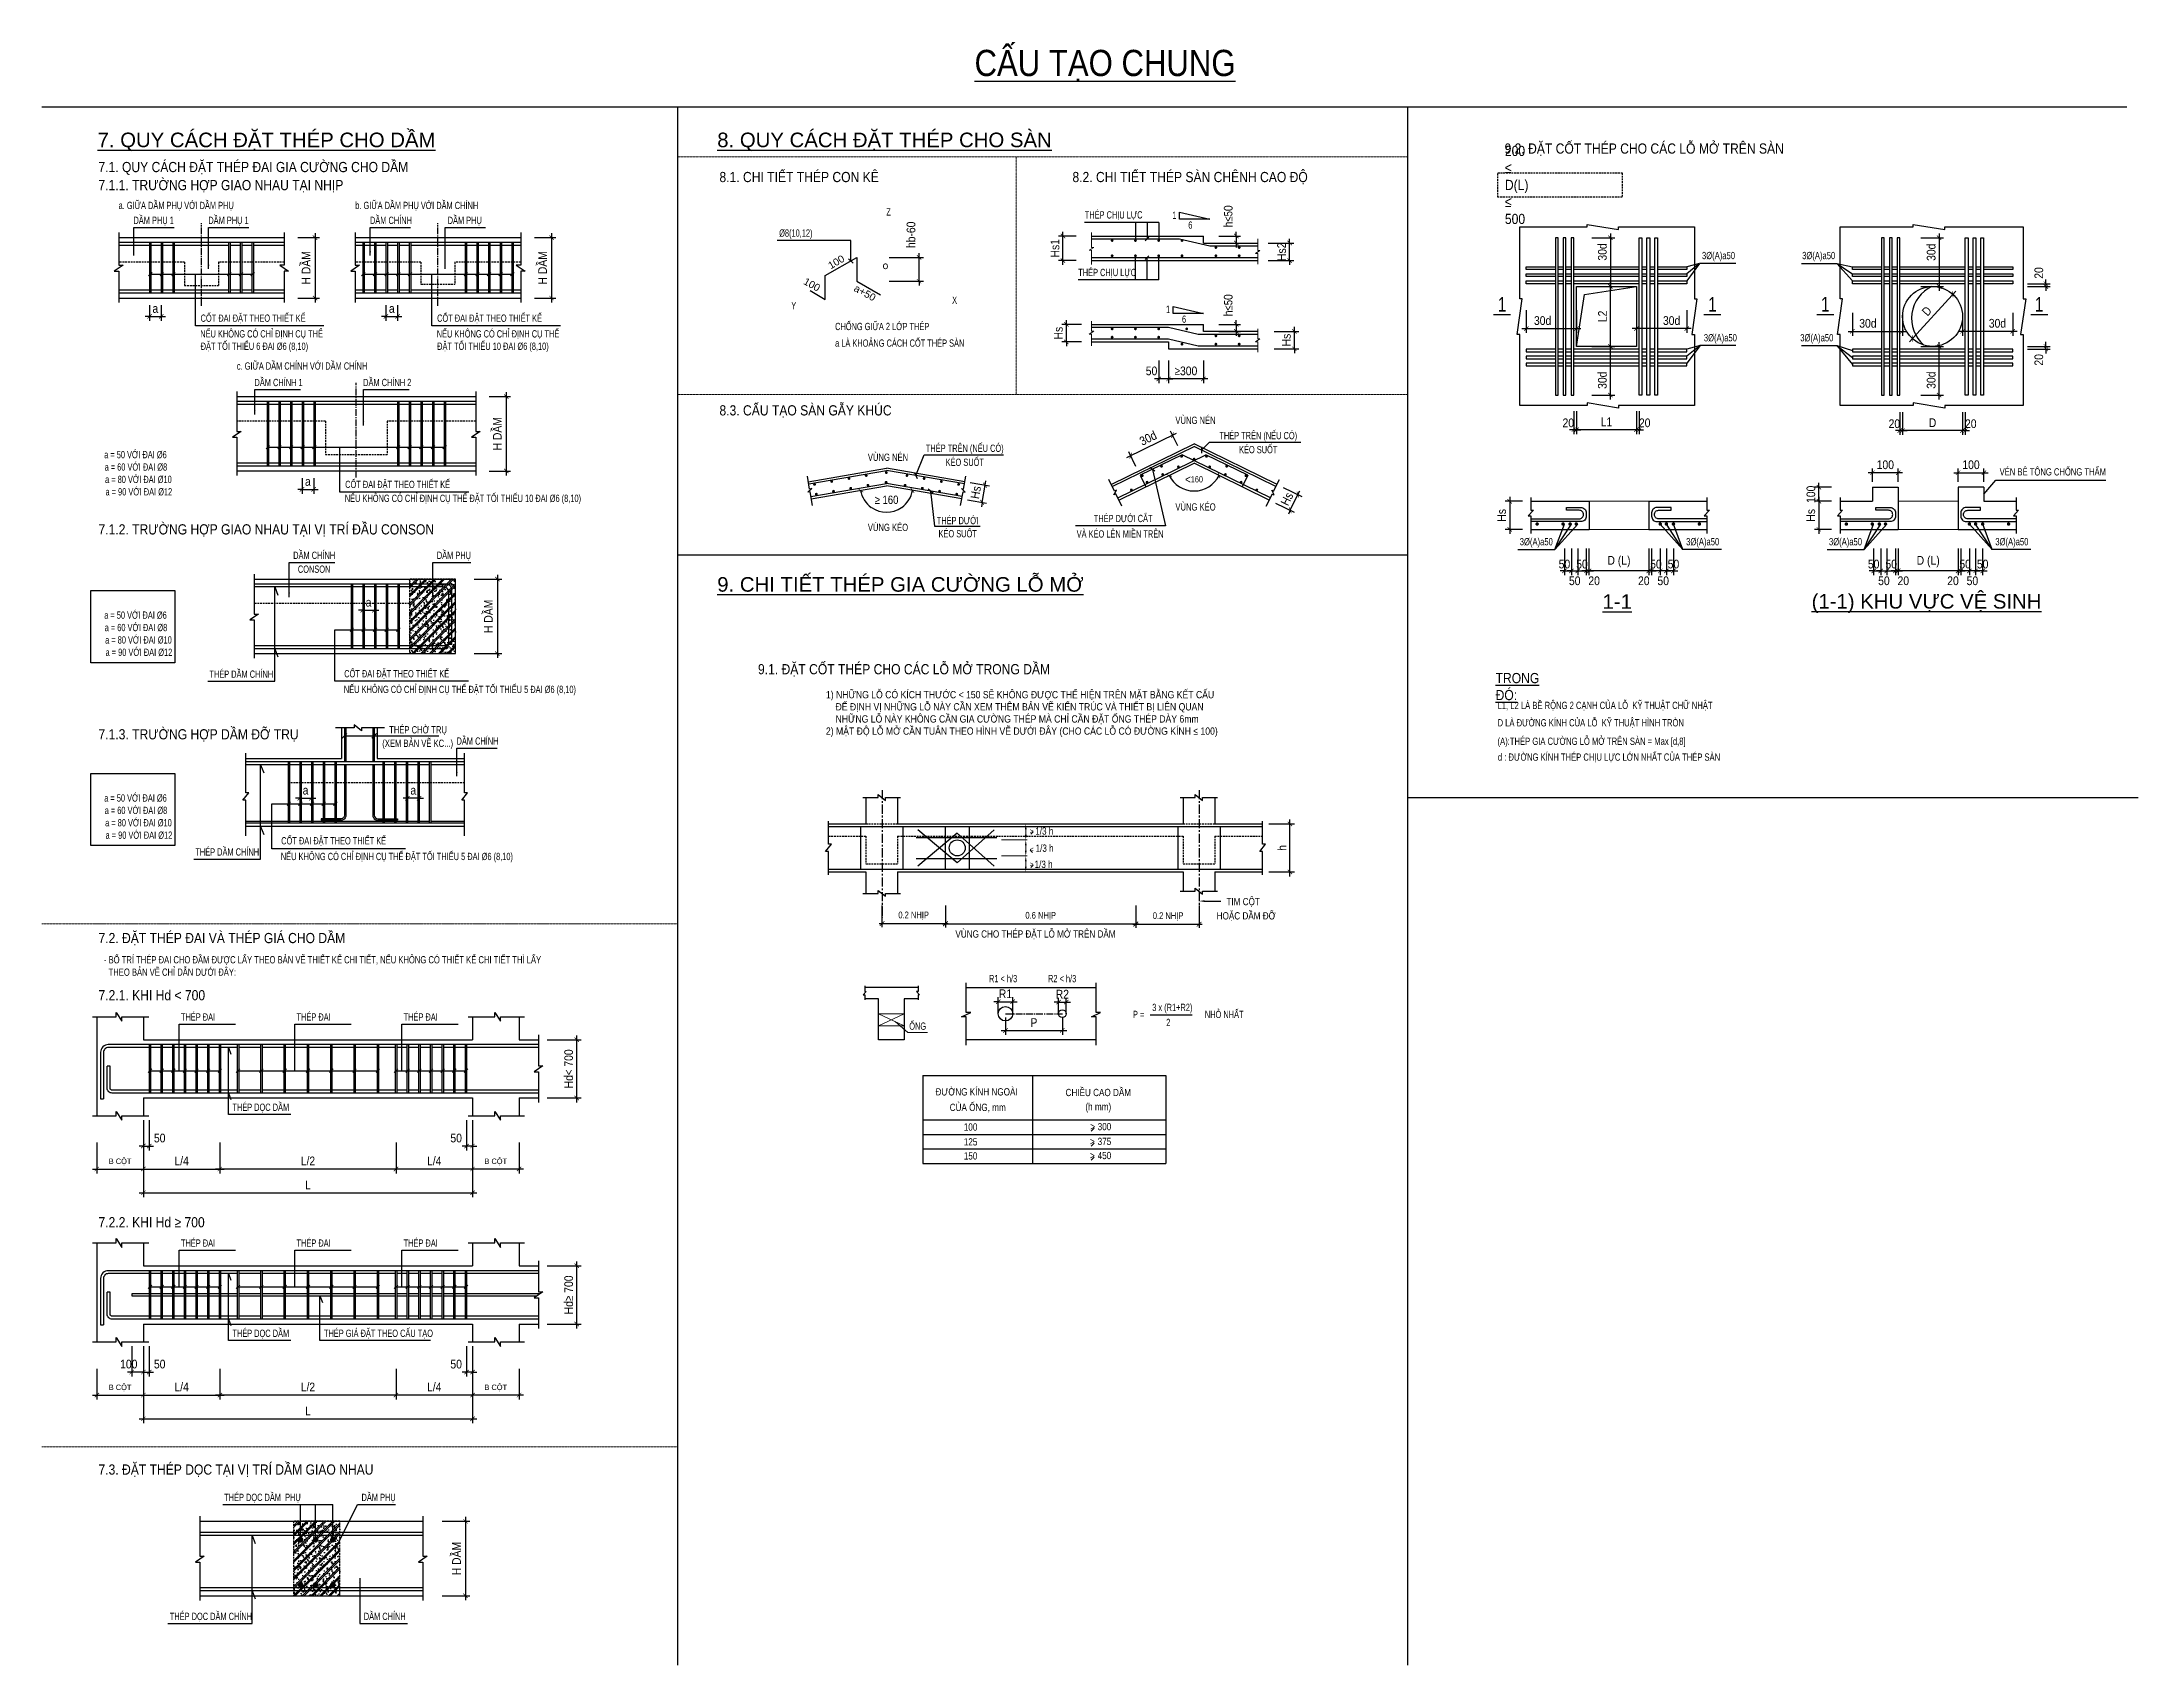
# Model space of a CAD drawing. Header units: millimetres. Extents: x 2163745 to 2518004, y -1043843 to -896215.
# Drawn here: x 2343681 to 2415667, y -970589 to -914852 of the extents above; entities that cross this region are included whole.
import ezdxf
from ezdxf.enums import TextEntityAlignment as Align

# ---------------------------------------------------------------- set-up
doc = ezdxf.new("R2010")
doc.units = ezdxf.units.MM
doc.header["$LTSCALE"] = 250
doc.header["$MEASUREMENT"] = 0
for name, pattern in [('CENTER', [2, 1.25, -0.25, 0.25, -0.25]), ('CENTER2', [1.125, 0.75, -0.125, 0.125, -0.125]), ('HIDDEN', [0.375, 0.25, -0.125])]:
    doc.linetypes.add(name, pattern=pattern)
doc.layers.get('0').update_dxf_attribs({"lineweight": 20})
doc.layers.get('DEFPOINTS').update_dxf_attribs({"color": 185, "lineweight": 20})
for name, color, linetype in [('CDC.01.AXIS', 160, 'CENTER2'), ('CDC.03.BORDER', 3, 'Continuous'), ('CDC.04.HIDDEN', 8, 'HIDDEN'), ('CDC.05.STEEL', 4, 'Continuous'), ('CDC.06.TEXT', 2, 'Continuous'), ('CDC.10.HATCH', 9, 'Continuous'), ('CDC.11.NOTE', 8, 'Continuous'), ('CONC', 2, 'Continuous'), ('DIM', 1, 'Continuous'), ('KCS_AXIS', 18, 'CENTER'), ('KCS_BORDER', 3, 'Continuous'), ('KCS_DIM', 1, 'Continuous'), ('KCS_HIDDEN', 8, 'HIDDEN'), ('KCS_STEEL', 4, 'Continuous'), ('KCS_TEXT', 2, 'Continuous')]:
    doc.layers.add(name, color=color, linetype=linetype)
doc.layers.add('CDC.02.DIM', color=1, linetype='Continuous', lineweight=18)
doc.layers.add('KCS_KHONG_IN', color=87, linetype='Continuous', plot=False)
doc.styles.add('[PMDC2013]STYLE', font='arial.ttf', dxfattribs={"width": 0.8})
doc.styles.add('ARIAL', font='arial.ttf', dxfattribs={"width": 0.85})
doc.styles.add('KCS_SMTEXT', font='arial.ttf', dxfattribs={"width": 0.7})
doc.styles.add('vnsimplex', font='vnsimplex.shx', dxfattribs={"width": 0.65})
doc.dimstyles.new('DIM1-25', dxfattribs={"dimscale": 1.2, "dimtxt": 250, "dimasz": 125, "dimexe": 125, "dimexo": 0.06, "dimgap": 100, "dimtad": 1, "dimdec": 0, "dimzin": 0, "dimdsep": 46, "dimtxsty": 'vnsimplex', "dimblk": 'ARCHTICK', "dimcen": 100, "dimdle": 125, "dimclrd": 256, "dimclre": 1, "dimclrt": 2, "dimadec": 0, "dimazin": 0, "dimtfac": 1, "dimtdec": 0, "dimtix": 1, "dimtmove": 2, "dimatfit": 0, "dimfxl": 1, "dimtolj": 1, "dimtzin": 0, "dimarcsym": 0})
doc.dimstyles.new('KCS_DIM100', dxfattribs={"dimscale": 4, "dimtxt": 62.5, "dimasz": 40, "dimexe": 30, "dimexo": 0, "dimgap": 25, "dimtad": 1, "dimdec": 0, "dimzin": 13, "dimdsep": 46, "dimtxsty": 'KCS_SMTEXT', "dimblk": 'ARCHTICK', "dimcen": 0, "dimdle": 25, "dimclrd": 1, "dimclre": 1, "dimclrt": 2, "dimadec": 0, "dimazin": 0, "dimtfac": 1, "dimtdec": 0, "dimtix": 1, "dimtmove": 2, "dimatfit": 3, "dimfxl": 1, "dimtolj": 1, "dimtzin": 13, "dimarcsym": 0})

msp = doc.modelspace()

# ---------------------------------------------------------------- texts
at = {"color": 2, "linetype": 'ByBlock', "style": 'ARIAL', "width": 0.8}
for s, p in [('>', (2377670.4, -941949.2)), ('<', (2377675.8, -942574.3)), ('>', (2377670.4, -943086.9))]:
    msp.add_text(s, height=166.7, dxfattribs=at).set_placement(p, align=Align.MIDDLE)
at = {"layer": 'CDC.06.TEXT', "style": 'ARIAL'}
for s, height, width, p in [('%%UCẤU TẠO CHUNG', 900, 0.85, (2380191.1, -916024.2)), ('Z', 250, 0.7, (2372755.7, -920814.4)), ('Y', 250, 0.7, (2369501.5, -924030.5)), ('X', 250, 0.7, (2375024.5, -923846.3)), ('%%U 1 ', 500, 0.75, (2393828.1, -924110.4)), ('%%U 1 ', 500, 0.75, (2401049.6, -924110.4)), ('%%U 1 ', 500, 0.75, (2404924.5, -924110.4)), ('%%U 1 ', 500, 0.75, (2412272, -924110.4))]:
    msp.add_text(s, height=height, dxfattribs=dict(at, width=width)).set_placement(p, align=Align.CENTER)
at = {"layer": 'CDC.06.TEXT', "color": 4, "style": 'ARIAL'}
for s, p in [('%%U7. QUY CÁCH ĐẶT THÉP CHO DẦM', (2345592.9, -918466.4)), ('%%U8. QUY CÁCH ĐẶT THÉP CHO SÀN', (2366873.4, -918466.4)), ('%%U9. CHI TIẾT THÉP GIA CƯỜNG LỖ MỞ', (2366873.4, -933729.8))]:
    msp.add_text(s, height=500, dxfattribs=at).set_placement(p)
at = {"layer": 'CDC.06.TEXT', "color": 4, "style": 'ARIAL', "width": 0.85}
for s, p in [('9.2. ĐẶT CỐT THÉP CHO CÁC LỖ MỞ TRÊN SÀN', (2393910.6, -918512.8)), ('7.1. QUY CÁCH ĐẶT THÉP ĐAI GIA CƯỜNG CHO DẦM', (2345621.9, -919148.1)), ('8.1. CHI TIẾT THÉP CON KÊ', (2366949.4, -919491.3)), ('8.2. CHI TIẾT THÉP SÀN CHÊNH CAO ĐỘ', (2379072.1, -919491.3)), ('7.1.1. TRƯỜNG HỢP GIAO NHAU TẠI NHỊP', (2345621.9, -919768.4)), ('8.3. CẤU TẠO SÀN GẪY KHÚC', (2366949.4, -927503.4)), ('7.1.2. TRƯỜNG HỢP GIAO NHAU TẠI VỊ TRÍ ĐẦU CONSON', (2345623.9, -931590.3)), ('9.1. ĐẶT CỐT THÉP CHO CÁC LỖ MỞ TRONG DẦM', (2368272.7, -936391.7)), ('7.1.3. TRƯỜNG HỢP DẦM ĐỠ TRỤ', (2345623.9, -938626.8)), ('7.2. ĐẶT THÉP ĐAI VÀ THÉP GIÁ CHO DẦM', (2345623.9, -945623.9)), ('7.2.1. KHI Hd < 700', (2345623.9, -947586.2)), ('7.2.2. KHI Hd ≥ 700', (2345623.9, -955382.5)), ('7.3. ĐẶT THÉP DỌC TẠI VỊ TRÍ DẦM GIAO NHAU', (2345623.9, -963874.2))]:
    msp.add_text(s, height=350, dxfattribs=at).set_placement(p, align=Align.MIDDLE_LEFT)
at = {"layer": 'CDC.06.TEXT', "style": 'ARIAL'}
for s, width, p in [('a. GIỮA DẦM PHỤ VỚI DẦM PHỤ', 0.7, (2346315.1, -920466.4)), ('b. GIỮA DẦM PHỤ VỚI DẦM CHÍNH', 0.7, (2354441.7, -920466.4)), ('c. GIỮA DẦM CHÍNH VỚI DẦM CHÍNH', 0.7, (2350376.5, -925980.5)), ('L1, L2 LÀ BỀ RỘNG 2 CẠNH CỦA LỖ  KỸ THUẬT CHỮ NHẬT', 0.75, (2393670.7, -937634.3)), ('D LÀ ĐƯỜNG KÍNH CỦA LỖ  KỸ THUẬT HÌNH TRÒN', 0.75, (2393670.7, -938231.6))]:
    msp.add_text(s, height=250, dxfattribs=dict(at, width=width)).set_placement(p, align=Align.MIDDLE_LEFT)
for s, width, p in [('THÉP CHỊU LỰC', 0.7, (2379494.2, -920915.6)), ('1', 0.7, (2382500.9, -920928.8)), ('DẦM PHỤ 1', 0.7, (2346825.1, -921103)), ('DẦM PHỤ 1', 0.7, (2349395.8, -921103)), ('DẦM CHÍNH', 0.7, (2354946.7, -921103)), ('DẦM PHỤ', 0.7, (2357615.9, -921103)), ('%%C8(10,12)', 0.7, (2368999.4, -921539.6)), ('6', 0.7, (2383050.8, -921265.7)), ('THÉP CHỊU LỰC', 0.7, (2379270.8, -922893.6)), ('CỐT ĐAI ĐẶT THEO THIẾT KẾ', 0.7, (2349130.1, -924462.4)), ('CỐT ĐAI ĐẶT THEO THIẾT KẾ', 0.7, (2357251.7, -924462.4)), ('1', 0.7, (2382284.5, -924160.2)), ('6', 0.7, (2382834.4, -924497)), ('NẾU KHÔNG CÓ CHỈ ĐỊNH CỤ THỂ', 0.7, (2349118, -925001.3)), ('NẾU KHÔNG CÓ CHỈ ĐỊNH CỤ THỂ', 0.7, (2357239.6, -925001.3)), ('a LÀ KHOẢNG CÁCH CỐT THÉP SÀN', 0.7, (2370920.9, -925318.5)), ('CHỐNG GIỮA 2 LỚP THÉP', 0.7, (2370920.9, -924748.2)), ('ĐẶT TỐI THIỂU 6 ĐAI %%C6 (8,10)', 0.7, (2349133.4, -925426.8)), ('ĐẶT TỐI THIỂU 10 ĐAI %%C6 (8,10)', 0.7, (2357254.9, -925426.8)), ('DẦM CHÍNH 1', 0.7, (2350981.9, -926671.5)), ('DẦM CHÍNH 2', 0.7, (2354714.2, -926671.5)), ('a = 50 VỚI ĐAI %%C6', 0.7, (2345819.4, -929148.7)), ('a = 60 VỚI ĐAI %%C8', 0.7, (2345834.7, -929574.1)), ('a = 80 VỚI ĐAI %%C10', 0.7, (2345850, -929999.6)), ('CỐT ĐAI ĐẶT THEO THIẾT KẾ', 0.7, (2354095.1, -930171.5)), ('a = 90 VỚI ĐAI %%C12', 0.7, (2345865.3, -930425)), ('NẾU KHÔNG CÓ CHỈ ĐỊNH CỤ THỂ ĐẶT TỐI THIỂU 10 ĐAI %%C6 (8,10)', 0.7, (2354083.1, -930649.1)), ('DẦM CHÍNH', 0.7, (2352310.9, -932605.8)), ('CONSON', 0.7, (2352470.6, -933081.8)), ('DẦM PHỤ', 0.7, (2357243.9, -932605.8)), ('a = 50 VỚI ĐAI %%C6', 0.7, (2345821.4, -934660.3)), ('a = 60 VỚI ĐAI %%C8', 0.7, (2345836.7, -935085.7)), ('a = 80 VỚI ĐAI %%C10', 0.7, (2345852, -935511.2)), ('a = 90 VỚI ĐAI %%C12', 0.7, (2345867.3, -935936.6)), ('THÉP DẦM CHÍNH', 0.7, (2349432.4, -936686.6)), ('CỐT ĐAI ĐẶT THEO THIẾT KẾ', 0.7, (2354062.7, -936671.3)), ('NẾU KHÔNG CÓ CHỈ ĐỊNH CỤ THỂ ĐẶT TỐI THIỂU 5 ĐAI %%C6 (8,10)', 0.7, (2354050.7, -937210.2)), ('DẦM CHÍNH', 0.7, (2357920.8, -938984.4)), ('(A):THÉP GIA CƯỜNG LỖ MỞ TRÊN SÀN = Max [d,8]', 0.75, (2393670.7, -938990.8)), ('d : ĐƯỜNG KÍNH THÉP CHỊU LỰC LỚN NHẤT CỦA THÉP SÀN', 0.75, (2393681.1, -939535)), ('a = 50 VỚI ĐAI %%C6', 0.7, (2345821.4, -940939.4)), ('a = 60 VỚI ĐAI %%C8', 0.7, (2345836.7, -941364.8)), ('a = 80 VỚI ĐAI %%C10', 0.7, (2345852, -941790.3)), ('a = 90 VỚI ĐAI %%C12', 0.7, (2345867.3, -942215.7)), ('CỐT ĐAI ĐẶT THEO THIẾT KẾ', 0.7, (2351898.6, -942408.5)), ('THÉP DẦM CHÍNH', 0.7, (2348950, -942793.3)), ('NẾU KHÔNG CÓ CHỈ ĐỊNH CỤ THỂ ĐẶT TỐI THIỂU 5 ĐAI %%C6 (8,10)', 0.7, (2351886.5, -942947.4)), ('- BỐ TRÍ THÉP ĐAI CHO ĐẦM ĐƯỢC LẤY THEO BẢN VẼ THIẾT KẾ CHI TIẾT, NẾU KHÔNG CÓ THIẾT KẾ CHI TIẾT THÌ LẤY', 0.75, (2345810.4, -946494.5)), ('  THEO BẢN VẼ CHỈ DẪN DƯỚI ĐÂY:', 0.75, (2345825.8, -946919.9)), ('R1 < h/3', 0.7, (2376205.2, -947141.1)), ('R2 < h/3', 0.7, (2378233.1, -947141.1)), ('3 x (R1+R2)', 0.7, (2381812.3, -948130.3)), ('NHỎ NHẤT', 0.7, (2383618.9, -948371.7)), ('THÉP ĐAI ', 0.7, (2348456.9, -948459.7)), ('THÉP ĐAI ', 0.7, (2352425.2, -948459.7)), ('THÉP ĐAI ', 0.7, (2356103.9, -948459.7)), ('ỐNG', 0.7, (2373467.3, -948773.6)), ('P =', 0.7, (2381150.5, -948371.7)), ('2', 0.7, (2382292.5, -948647.5)), ('THÉP DỌC DẦM', 0.7, (2350221.8, -951559.2)), ('THÉP ĐAI ', 0.7, (2348456.9, -956221.8)), ('THÉP ĐAI', 0.7, (2352425.2, -956221.8)), ('THÉP ĐAI ', 0.7, (2356103.9, -956221.8)), ('THÉP DỌC DẦM', 0.7, (2350221.8, -959321.3)), ('THÉP GIÁ ĐẶT THEO CẤU TẠO', 0.7, (2353366.6, -959321.3)), ('THÉP DỌC DẦM  PHỤ', 0.7, (2349941.1, -964954.6)), ('DẦM PHỤ', 0.7, (2354657.7, -964954.6)), ('THÉP DỌC DẦM CHÍNH', 0.7, (2348073.4, -969040.8)), ('DẦM CHÍNH', 0.7, (2354734.6, -969040.8))]:
    msp.add_text(s, height=250, dxfattribs=dict(at, width=width)).set_placement(p)
for s, width, p in [('3%%C(A)a50', 0.75, (2401258.9, -922217.9)), ('3%%C(A)a50', 0.75, (2404698.5, -922217.9)), ('3%%C(A)a50', 0.75, (2401322.5, -925041.6)), ('3%%C(A)a50', 0.75, (2404634.9, -925041.6)), ('VÙNG NÉN', 0.75, (2383298.2, -927814.2)), ('THÉP TRÊN (NẾU CÓ)', 0.7, (2375373.7, -928804.8)), ('THÉP TRÊN (NẾU CÓ)', 0.7, (2385451.7, -928369.9)), ('VÙNG NÉN', 0.75, (2372736.8, -929082.5)), ('KÉO SUỐT', 0.7, (2375373.7, -929250)), ('KÉO SUỐT', 0.7, (2385451.7, -928815.2)), ('VÉN BÊ TÔNG CHỐNG THẤM', 0.75, (2412740.2, -929579.3)), ('VÙNG KÉO', 0.75, (2383298.2, -930789.1)), ('VÙNG KÉO', 0.75, (2372736.8, -931491.6)), ('THÉP DƯỚI', 0.7, (2375130.5, -931257.4)), ('THÉP DƯỚI CẮT', 0.7, (2380812.5, -931180.3)), ('KÉO SUỐT', 0.7, (2375130.5, -931702.6)), ('VÀ KÉO LÊN MIỀN TRÊN', 0.7, (2380708.4, -931711.3)), ('3%%C(A)a50', 0.75, (2395001.2, -932044.1)), ('3%%C(A)a50', 0.75, (2400715.2, -932044.1)), ('3%%C(A)a50', 0.75, (2405619.8, -932044.1)), ('3%%C(A)a50', 0.75, (2411333.8, -932044.1))]:
    msp.add_text(s, height=250, dxfattribs=dict(at, width=width)).set_placement(p, align=Align.MIDDLE)
for s, rotation, p in [('100', 30.628666, (2371023.2, -922515)), ('100', 331.105321, (2370064, -923292.9)), ('a+50 ', 331.105321, (2371927.2, -923600.2))]:
    msp.add_text(s, height=250, rotation=rotation, dxfattribs=at).set_placement(p, align=Align.CENTER)
msp.add_text('o', height=250, dxfattribs=at).set_placement((2372650.1, -922653.6), align=Align.CENTER)
for s, p in [('%%U1-1', (2397780.4, -934068.3)), ('%%U(1-1) KHU VỰC VỆ SINH', (2408403.4, -934068.3))]:
    msp.add_text(s, height=500, dxfattribs=at).set_placement(p, align=Align.MIDDLE)
for s, insert, char_height, width, attachment_point in [('200 ≤ D(L) ≤ 500', (2393923.4, -919764.8), 350, 0.85, 4), ('{\\LTRONG ĐÓ:}', (2393604, -936521.4), 350, 0.85, 1), ('1) NHỮNG LỖ CÓ KÍCH THƯỚC < 150 SẼ KHÔNG ĐƯỢC THỂ HIỆN TRÊN MẶT BẰNG KẾT CẤU\\P    ĐỂ ĐỊNH VỊ NHỮNG LỖ NÀY CẦN XEM THÊM BẢN VẼ KIẾN TRÚC VÀ THIẾT BỊ LIÊN QUAN\\P    NHỮNG LỖ NÀY KHÔNG CẦN GIA CƯỜNG THÉP MÀ CHỈ CẦN ĐẶT ỐNG THÉP DÀY 6mm\\P2) MẬT ĐỘ LỖ MỞ CẦN TUÂN THEO HÌNH VẼ DƯỚI ĐÂY (CHO CÁC LỖ CÓ ĐƯỜNG KÍNH ≤ 100)', (2370606, -937141.4), 250, 16245.956, 1)]:
    msp.add_mtext(s, dxfattribs=dict(at, insert=insert, char_height=char_height, width=width, attachment_point=attachment_point))
at = {"layer": 'DIM', "color": 4, "insert": (2377980.7, -944867.7), "char_height": 231.481, "attachment_point": 5, "style": '[PMDC2013]STYLE'}
msp.add_mtext('\\A1;{\\C2;0.6 NHỊP}', dxfattribs=at)
at = {"layer": 'KCS_DIM', "char_height": 231.481, "attachment_point": 5, "style": '[PMDC2013]STYLE'}
for insert in [(2373617.7, -944855.1), (2382356.3, -944880.2)]:
    msp.add_mtext('\\A1;{\\C2;0.2 NHỊP}', dxfattribs=dict(at, insert=insert))
at = {"layer": 'KCS_TEXT', "style": 'KCS_SMTEXT', "width": 0.75}
for s, p in [('THÉP CHỜ TRỤ', (2355606.5, -938597.2)), ('(XEM BẢN VẼ KC...)', (2355369.9, -939061.5))]:
    msp.add_text(s, height=250, dxfattribs=at).set_placement(p)
at = {"layer": 'KCS_TEXT', "color": 2, "style": 'ARIAL', "width": 0.8}
for p in [(2378105.3, -941949.2), (2378081.4, -943091.9), (2378116.3, -942537.4)]:
    msp.add_text('1/3 h', height=250, dxfattribs=at).set_placement(p, align=Align.MIDDLE_CENTER)
for s, p in [('TIM CỘT', (2384360, -944372.5)), ('HOẶC DẦM ĐỠ', (2384024.7, -944860.7))]:
    msp.add_text(s, height=250, dxfattribs=at).set_placement(p, align=Align.MIDDLE_LEFT)
for s, p in [('VÙNG CHO THÉP ĐẶT LỖ MỞ TRÊN DẦM', (2377802.7, -945608.7)), ('ĐƯỜNG KÍNH NGOÀI ', (2375819.1, -951030)), ('CHIỀU CAO DẦM', (2379959.9, -951051.9)), ('CỦA ỐNG, mm', (2375819.1, -951562.9)), ('(h mm)', (2379959.9, -951539.5))]:
    msp.add_text(s, height=250, dxfattribs=at).set_placement(p, align=Align.CENTER)
for s, p in [('100', (2375340.1, -952237.3)), ('300', (2379937.4, -952223.3)), ('125', (2375340.1, -952746.8)), ('150', (2375340.1, -953230.3)), ('>', (2379673.4, -952732.8)), ('>', (2379673.4, -953216.3)), ('450', (2379937.4, -953216.3)), ('375', (2379937.4, -952732.8))]:
    msp.add_text(s, height=250, dxfattribs=at).set_placement(p)
at = {"layer": 'KCS_TEXT', "color": 2, "insert": (2379688.7, -951973.3), "char_height": 250, "width": 163.981, "attachment_point": 1, "style": 'ARIAL'}
msp.add_mtext('\\W0.8000;>', dxfattribs=at)

# ---------------------------------------------------------------- blocks, each defined once
blk = doc.blocks.new('_ARCHTICK')
at = {"color": 0, "linetype": 'ByBlock', "ltscale": 4, "const_width": 0.15}
blk.add_lwpolyline([(-0.5, -0.5), (0.5, 0.5)], dxfattribs=at)
blk = doc.blocks.new('*D124')
at = {"layer": 'CDC.02.DIM', "lineweight": -2, "transparency": 16777216}
blk.add_line((2353060, -921422), (2353060, -923797), dxfattribs=at)
at = {"layer": 'CDC.02.DIM', "color": 1, "lineweight": -2, "transparency": 16777216}
for p, q in [((2352472, -921572), (2353210, -921572)), ((2352472, -923647), (2353210, -923647))]:
    blk.add_line(p, q, dxfattribs=at)
at = {"layer": 'DEFPOINTS', "color": 0, "transparency": 16777216}
for p in [(2352472, -921572), (2352472, -923647), (2353060, -923647)]:
    blk.add_point(p, dxfattribs=at)
at = {"layer": 'CDC.02.DIM', "lineweight": -2, "transparency": 16777216, "xscale": 149.9999999999999, "yscale": 149.9999999999999, "zscale": 149.9999999999999}
for p, rotation in [((2353060, -921572), 90), ((2353060, -923647), 270)]:
    blk.add_blockref('_ARCHTICK', p, dxfattribs=dict(at, rotation=rotation))
at = {"layer": 'CDC.02.DIM', "color": 2, "transparency": 16777216, "insert": (2352753, -922609), "char_height": 300, "attachment_point": 5, "rotation": 90, "style": 'ARIAL'}
blk.add_mtext('\\A1;H DẦM', dxfattribs=at)
blk = doc.blocks.new('*D125')
at = {"layer": 'CDC.02.DIM', "color": 1, "lineweight": -2, "transparency": 16777216}
for p, q in [((2358522, -933299), (2359472, -933299)), ((2358522, -935856), (2359472, -935856))]:
    blk.add_line(p, q, dxfattribs=at)
at = {"layer": 'CDC.02.DIM', "lineweight": -2, "transparency": 16777216}
blk.add_line((2359322, -933149), (2359322, -936006), dxfattribs=at)
at = {"layer": 'DEFPOINTS', "color": 0, "transparency": 16777216}
for p in [(2358522, -933299), (2358522, -935856), (2359322, -935856)]:
    blk.add_point(p, dxfattribs=at)
at = {"layer": 'CDC.02.DIM', "lineweight": -2, "transparency": 16777216, "xscale": 149.9999999999999, "yscale": 149.9999999999999, "zscale": 149.9999999999999}
for p, rotation in [((2359322, -933299), 90), ((2359322, -935856), 270)]:
    blk.add_blockref('_ARCHTICK', p, dxfattribs=dict(at, rotation=rotation))
at = {"layer": 'CDC.02.DIM', "color": 2, "transparency": 16777216, "insert": (2359014, -934578), "char_height": 300, "attachment_point": 5, "rotation": 90, "style": 'ARIAL'}
blk.add_mtext('\\A1;H DẦM', dxfattribs=at)
blk = doc.blocks.new('*D126')
at = {"layer": 'CDC.02.DIM', "color": 1, "lineweight": -2, "transparency": 16777216}
for p, q in [((2357427, -965653), (2358377, -965653)), ((2357427, -968210), (2358377, -968210))]:
    blk.add_line(p, q, dxfattribs=at)
at = {"layer": 'CDC.02.DIM', "lineweight": -2, "transparency": 16777216}
blk.add_line((2358227, -965503), (2358227, -968360), dxfattribs=at)
at = {"layer": 'DEFPOINTS', "color": 0, "transparency": 16777216}
for p in [(2357427, -965653), (2357427, -968210), (2358227, -968210)]:
    blk.add_point(p, dxfattribs=at)
at = {"layer": 'CDC.02.DIM', "lineweight": -2, "transparency": 16777216, "xscale": 149.9999999999999, "yscale": 149.9999999999999, "zscale": 149.9999999999999}
for p, rotation in [((2358227, -965653), 90), ((2358227, -968210), 270)]:
    blk.add_blockref('_ARCHTICK', p, dxfattribs=dict(at, rotation=rotation))
at = {"layer": 'CDC.02.DIM', "color": 2, "transparency": 16777216, "insert": (2357919, -966932), "char_height": 300, "attachment_point": 5, "rotation": 90, "style": 'ARIAL'}
blk.add_mtext('\\A1;H DẦM', dxfattribs=at)
blk = doc.blocks.new('*D127')
at = {"layer": 'CDC.02.DIM', "color": 1, "lineweight": -2, "transparency": 16777216}
for p, q in [((2347166, -952650), (2347166, -954520)), ((2358467, -952650), (2358467, -954520))]:
    blk.add_line(p, q, dxfattribs=at)
at = {"layer": 'CDC.02.DIM', "lineweight": -2, "transparency": 16777216}
blk.add_line((2347016, -954370), (2358617, -954370), dxfattribs=at)
at = {"layer": 'DEFPOINTS', "color": 0, "transparency": 16777216}
for p in [(2347166, -952650), (2358467, -952650), (2358467, -954370)]:
    blk.add_point(p, dxfattribs=at)
at = {"layer": 'CDC.02.DIM', "lineweight": -2, "transparency": 16777216, "xscale": 149.9999999999999, "yscale": 149.9999999999999, "zscale": 149.9999999999999, "rotation": 180}
blk.add_blockref('_ARCHTICK', (2347166, -954370), dxfattribs=at)
at = {"layer": 'CDC.02.DIM', "lineweight": -2, "transparency": 16777216, "xscale": 149.9999999999999, "yscale": 149.9999999999999, "zscale": 149.9999999999999}
blk.add_blockref('_ARCHTICK', (2358467, -954370), dxfattribs=at)
at = {"layer": 'CDC.02.DIM', "color": 2, "transparency": 16777216, "insert": (2352816, -954100), "char_height": 300, "attachment_point": 5, "style": 'ARIAL'}
blk.add_mtext('\\A1;L', dxfattribs=at)
blk = doc.blocks.new('*D128')
at = {"layer": 'CDC.02.DIM', "color": 1, "lineweight": -2, "transparency": 16777216}
for p, q in [((2347166, -952650), (2347166, -953705)), ((2349790, -952650), (2349790, -953705))]:
    blk.add_line(p, q, dxfattribs=at)
at = {"layer": 'CDC.02.DIM', "lineweight": -2, "transparency": 16777216}
blk.add_line((2347016, -953555), (2349940, -953555), dxfattribs=at)
at = {"layer": 'DEFPOINTS', "color": 0, "transparency": 16777216}
for p in [(2347166, -952650), (2349790, -952650), (2349790, -953555)]:
    blk.add_point(p, dxfattribs=at)
at = {"layer": 'CDC.02.DIM', "lineweight": -2, "transparency": 16777216, "xscale": 149.9999999999999, "yscale": 149.9999999999999, "zscale": 149.9999999999999, "rotation": 180}
blk.add_blockref('_ARCHTICK', (2347166, -953555), dxfattribs=at)
at = {"layer": 'CDC.02.DIM', "lineweight": -2, "transparency": 16777216, "xscale": 149.9999999999999, "yscale": 149.9999999999999, "zscale": 149.9999999999999}
blk.add_blockref('_ARCHTICK', (2349790, -953555), dxfattribs=at)
at = {"layer": 'CDC.02.DIM', "color": 2, "transparency": 16777216, "insert": (2348478, -953280), "char_height": 300, "attachment_point": 5, "style": 'ARIAL'}
blk.add_mtext('\\A1;L/4', dxfattribs=at)
blk = doc.blocks.new('*D129')
at = {"layer": 'CDC.02.DIM', "color": 1, "lineweight": -2, "transparency": 16777216}
for p, q in [((2349790, -952650), (2349790, -953705)), ((2355842, -952650), (2355842, -953705))]:
    blk.add_line(p, q, dxfattribs=at)
at = {"layer": 'CDC.02.DIM', "lineweight": -2, "transparency": 16777216}
blk.add_line((2355992, -953555), (2349640, -953555), dxfattribs=at)
at = {"layer": 'DEFPOINTS', "color": 0, "transparency": 16777216}
for p in [(2349790, -952650), (2355842, -952650), (2349790, -953555)]:
    blk.add_point(p, dxfattribs=at)
at = {"layer": 'CDC.02.DIM', "lineweight": -2, "transparency": 16777216, "xscale": 149.9999999999999, "yscale": 149.9999999999999, "zscale": 149.9999999999999, "rotation": 180}
blk.add_blockref('_ARCHTICK', (2349790, -953555), dxfattribs=at)
at = {"layer": 'CDC.02.DIM', "lineweight": -2, "transparency": 16777216, "xscale": 149.9999999999999, "yscale": 149.9999999999999, "zscale": 149.9999999999999}
blk.add_blockref('_ARCHTICK', (2355842, -953555), dxfattribs=at)
at = {"layer": 'CDC.02.DIM', "color": 2, "transparency": 16777216, "insert": (2352816, -953280), "char_height": 300, "attachment_point": 5, "style": 'ARIAL'}
blk.add_mtext('\\A1;L/2', dxfattribs=at)
blk = doc.blocks.new('*D130')
at = {"layer": 'CDC.02.DIM', "color": 1, "lineweight": -2, "transparency": 16777216}
for p, q in [((2355842, -952650), (2355842, -953705)), ((2358467, -952650), (2358467, -953705))]:
    blk.add_line(p, q, dxfattribs=at)
at = {"layer": 'CDC.02.DIM', "lineweight": -2, "transparency": 16777216}
blk.add_line((2358617, -953555), (2355692, -953555), dxfattribs=at)
at = {"layer": 'DEFPOINTS', "color": 0, "transparency": 16777216}
for p in [(2355842, -952650), (2358467, -952650), (2355842, -953555)]:
    blk.add_point(p, dxfattribs=at)
at = {"layer": 'CDC.02.DIM', "lineweight": -2, "transparency": 16777216, "xscale": 149.9999999999999, "yscale": 149.9999999999999, "zscale": 149.9999999999999, "rotation": 180}
blk.add_blockref('_ARCHTICK', (2355842, -953555), dxfattribs=at)
at = {"layer": 'CDC.02.DIM', "lineweight": -2, "transparency": 16777216, "xscale": 149.9999999999999, "yscale": 149.9999999999999, "zscale": 149.9999999999999}
blk.add_blockref('_ARCHTICK', (2358467, -953555), dxfattribs=at)
at = {"layer": 'CDC.02.DIM', "color": 2, "transparency": 16777216, "insert": (2357154, -953280), "char_height": 300, "attachment_point": 5, "style": 'ARIAL'}
blk.add_mtext('\\A1;L/4', dxfattribs=at)
blk = doc.blocks.new('*D131')
at = {"layer": 'CDC.02.DIM', "color": 1, "lineweight": -2, "transparency": 16777216}
for p, q in [((2345566, -952650), (2345566, -953705)), ((2347166, -952650), (2347166, -953705))]:
    blk.add_line(p, q, dxfattribs=at)
at = {"layer": 'CDC.02.DIM', "lineweight": -2, "transparency": 16777216}
blk.add_line((2345416, -953555), (2347316, -953555), dxfattribs=at)
at = {"layer": 'DEFPOINTS', "color": 0, "transparency": 16777216}
for p in [(2345566, -952650), (2347166, -952650), (2347166, -953555)]:
    blk.add_point(p, dxfattribs=at)
at = {"layer": 'CDC.02.DIM', "lineweight": -2, "transparency": 16777216, "xscale": 149.9999999999999, "yscale": 149.9999999999999, "zscale": 149.9999999999999, "rotation": 180}
blk.add_blockref('_ARCHTICK', (2345566, -953555), dxfattribs=at)
at = {"layer": 'CDC.02.DIM', "lineweight": -2, "transparency": 16777216, "xscale": 149.9999999999999, "yscale": 149.9999999999999, "zscale": 149.9999999999999}
blk.add_blockref('_ARCHTICK', (2347166, -953555), dxfattribs=at)
at = {"layer": 'CDC.02.DIM', "color": 2, "transparency": 16777216, "insert": (2346366, -953310), "char_height": 300, "attachment_point": 5, "style": 'ARIAL'}
blk.add_mtext('\\A1;{\\H0.625x;B CỘT}', dxfattribs=at)
blk = doc.blocks.new('*D132')
at = {"layer": 'CDC.02.DIM', "color": 1, "lineweight": -2, "transparency": 16777216}
for p, q in [((2361031, -949115), (2362195, -949115)), ((2361031, -951116), (2362195, -951116))]:
    blk.add_line(p, q, dxfattribs=at)
at = {"layer": 'CDC.02.DIM', "lineweight": -2, "transparency": 16777216}
blk.add_line((2362045, -948965), (2362045, -951266), dxfattribs=at)
at = {"layer": 'DEFPOINTS', "color": 0, "transparency": 16777216}
for p in [(2361031, -949115), (2361031, -951116), (2362045, -951116)]:
    blk.add_point(p, dxfattribs=at)
at = {"layer": 'CDC.02.DIM', "lineweight": -2, "transparency": 16777216, "xscale": 149.9999999999999, "yscale": 149.9999999999999, "zscale": 149.9999999999999}
for p, rotation in [((2362045, -949115), 90), ((2362045, -951116), 270)]:
    blk.add_blockref('_ARCHTICK', p, dxfattribs=dict(at, rotation=rotation))
at = {"layer": 'CDC.02.DIM', "color": 2, "transparency": 16777216, "insert": (2361772, -950116), "char_height": 300, "attachment_point": 5, "rotation": 90, "style": 'ARIAL'}
blk.add_mtext('\\A1;Hd{\\fSymbol|b0|i0|c2|p18;\\H0.9583x;<} 700', dxfattribs=at)
blk = doc.blocks.new('*D133')
at = {"layer": 'CDC.02.DIM', "color": 1, "lineweight": -2, "transparency": 16777216}
for p, q in [((2347166, -951880), (2347166, -952916)), ((2347366, -951880), (2347366, -952916))]:
    blk.add_line(p, q, dxfattribs=at)
at = {"layer": 'CDC.02.DIM', "lineweight": -2, "transparency": 16777216}
for p, q in [((2347166, -952766), (2347016, -952766)), ((2347166, -952766), (2347366, -952766)), ((2347366, -952766), (2347516, -952766))]:
    blk.add_line(p, q, dxfattribs=at)
at = {"layer": 'DEFPOINTS', "color": 0, "transparency": 16777216}
for p in [(2347166, -951880), (2347366, -951880), (2347366, -952766)]:
    blk.add_point(p, dxfattribs=at)
at = {"layer": 'CDC.02.DIM', "lineweight": -2, "transparency": 16777216, "xscale": 149.9999999999999, "yscale": 149.9999999999999, "zscale": 149.9999999999999}
blk.add_blockref('_ARCHTICK', (2347166, -952766), dxfattribs=at)
at = {"layer": 'CDC.02.DIM', "lineweight": -2, "transparency": 16777216, "xscale": 149.9999999999999, "yscale": 149.9999999999999, "zscale": 149.9999999999999, "rotation": 180}
blk.add_blockref('_ARCHTICK', (2347366, -952766), dxfattribs=at)
at = {"layer": 'CDC.02.DIM', "color": 2, "transparency": 16777216, "insert": (2347726, -952493), "char_height": 300, "attachment_point": 5, "style": 'ARIAL'}
blk.add_mtext('\\A1;50', dxfattribs=at)
blk = doc.blocks.new('*D134')
at = {"layer": 'CDC.02.DIM', "color": 1, "lineweight": -2, "transparency": 16777216}
for p, q in [((2359040, -927029), (2359778, -927029)), ((2359040, -929586), (2359778, -929586))]:
    blk.add_line(p, q, dxfattribs=at)
at = {"layer": 'CDC.02.DIM', "lineweight": -2, "transparency": 16777216}
blk.add_line((2359628, -926879), (2359628, -929736), dxfattribs=at)
at = {"layer": 'DEFPOINTS', "color": 0, "transparency": 16777216}
for p in [(2359040, -927029), (2359040, -929586), (2359628, -929586)]:
    blk.add_point(p, dxfattribs=at)
at = {"layer": 'CDC.02.DIM', "lineweight": -2, "transparency": 16777216, "xscale": 149.9999999999999, "yscale": 149.9999999999999, "zscale": 149.9999999999999}
for p, rotation in [((2359628, -927029), 90), ((2359628, -929586), 270)]:
    blk.add_blockref('_ARCHTICK', p, dxfattribs=dict(at, rotation=rotation))
at = {"layer": 'CDC.02.DIM', "color": 2, "transparency": 16777216, "insert": (2359320, -928307), "char_height": 300, "attachment_point": 5, "rotation": 90, "style": 'ARIAL'}
blk.add_mtext('\\A1;H DẦM', dxfattribs=at)
blk = doc.blocks.new('*D135')
at = {"layer": 'CDC.02.DIM', "color": 1, "lineweight": -2, "transparency": 16777216}
for p, q in [((2358467, -952650), (2358467, -953705)), ((2360067, -952650), (2360067, -953705))]:
    blk.add_line(p, q, dxfattribs=at)
at = {"layer": 'CDC.02.DIM', "lineweight": -2, "transparency": 16777216}
blk.add_line((2360217, -953555), (2358317, -953555), dxfattribs=at)
at = {"layer": 'DEFPOINTS', "color": 0, "transparency": 16777216}
for p in [(2358467, -952650), (2360067, -952650), (2358467, -953555)]:
    blk.add_point(p, dxfattribs=at)
at = {"layer": 'CDC.02.DIM', "lineweight": -2, "transparency": 16777216, "xscale": 149.9999999999999, "yscale": 149.9999999999999, "zscale": 149.9999999999999, "rotation": 180}
blk.add_blockref('_ARCHTICK', (2358467, -953555), dxfattribs=at)
at = {"layer": 'CDC.02.DIM', "lineweight": -2, "transparency": 16777216, "xscale": 149.9999999999999, "yscale": 149.9999999999999, "zscale": 149.9999999999999}
blk.add_blockref('_ARCHTICK', (2360067, -953555), dxfattribs=at)
at = {"layer": 'CDC.02.DIM', "color": 2, "transparency": 16777216, "insert": (2359267, -953310), "char_height": 300, "attachment_point": 5, "style": 'ARIAL'}
blk.add_mtext('\\A1;{\\H0.625x;B CỘT}', dxfattribs=at)
blk = doc.blocks.new('*D136')
at = {"layer": 'CDC.02.DIM', "lineweight": -2, "transparency": 16777216}
blk.add_line((2361182, -921422), (2361182, -923797), dxfattribs=at)
at = {"layer": 'CDC.02.DIM', "color": 1, "lineweight": -2, "transparency": 16777216}
for p, q in [((2360594, -921572), (2361332, -921572)), ((2360594, -923647), (2361332, -923647))]:
    blk.add_line(p, q, dxfattribs=at)
at = {"layer": 'DEFPOINTS', "color": 0, "transparency": 16777216}
for p in [(2360594, -921572), (2360594, -923647), (2361182, -923647)]:
    blk.add_point(p, dxfattribs=at)
at = {"layer": 'CDC.02.DIM', "lineweight": -2, "transparency": 16777216, "xscale": 149.9999999999999, "yscale": 149.9999999999999, "zscale": 149.9999999999999}
for p, rotation in [((2361182, -921572), 90), ((2361182, -923647), 270)]:
    blk.add_blockref('_ARCHTICK', p, dxfattribs=dict(at, rotation=rotation))
at = {"layer": 'CDC.02.DIM', "color": 2, "transparency": 16777216, "insert": (2360874, -922609), "char_height": 300, "attachment_point": 5, "rotation": 90, "style": 'ARIAL'}
blk.add_mtext('\\A1;H DẦM', dxfattribs=at)
blk = doc.blocks.new('*D137')
at = {"layer": 'CDC.02.DIM', "color": 1, "lineweight": -2, "transparency": 16777216}
for p, q in [((2358267, -951880), (2358267, -952916)), ((2358467, -951880), (2358467, -952916))]:
    blk.add_line(p, q, dxfattribs=at)
at = {"layer": 'CDC.02.DIM', "lineweight": -2, "transparency": 16777216}
for p, q in [((2358267, -952766), (2358117, -952766)), ((2358467, -952766), (2358267, -952766)), ((2358467, -952766), (2358617, -952766))]:
    blk.add_line(p, q, dxfattribs=at)
at = {"layer": 'DEFPOINTS', "color": 0, "transparency": 16777216}
for p in [(2358267, -951880), (2358467, -951880), (2358267, -952766)]:
    blk.add_point(p, dxfattribs=at)
at = {"layer": 'CDC.02.DIM', "lineweight": -2, "transparency": 16777216, "xscale": 149.9999999999999, "yscale": 149.9999999999999, "zscale": 149.9999999999999}
blk.add_blockref('_ARCHTICK', (2358267, -952766), dxfattribs=at)
at = {"layer": 'CDC.02.DIM', "lineweight": -2, "transparency": 16777216, "xscale": 149.9999999999999, "yscale": 149.9999999999999, "zscale": 149.9999999999999, "rotation": 180}
blk.add_blockref('_ARCHTICK', (2358467, -952766), dxfattribs=at)
at = {"layer": 'CDC.02.DIM', "color": 2, "transparency": 16777216, "insert": (2357907, -952493), "char_height": 300, "attachment_point": 5, "style": 'ARIAL'}
blk.add_mtext('\\A1;50', dxfattribs=at)
blk = doc.blocks.new('*D138')
at = {"layer": 'CDC.02.DIM', "color": 1, "lineweight": -2, "transparency": 16777216}
for p, q in [((2347166, -960412), (2347166, -962282)), ((2358467, -960412), (2358467, -962282))]:
    blk.add_line(p, q, dxfattribs=at)
at = {"layer": 'CDC.02.DIM', "lineweight": -2, "transparency": 16777216}
blk.add_line((2347016, -962132), (2358617, -962132), dxfattribs=at)
at = {"layer": 'DEFPOINTS', "color": 0, "transparency": 16777216}
for p in [(2347166, -960412), (2358467, -960412), (2358467, -962132)]:
    blk.add_point(p, dxfattribs=at)
at = {"layer": 'CDC.02.DIM', "lineweight": -2, "transparency": 16777216, "xscale": 149.9999999999999, "yscale": 149.9999999999999, "zscale": 149.9999999999999, "rotation": 180}
blk.add_blockref('_ARCHTICK', (2347166, -962132), dxfattribs=at)
at = {"layer": 'CDC.02.DIM', "lineweight": -2, "transparency": 16777216, "xscale": 149.9999999999999, "yscale": 149.9999999999999, "zscale": 149.9999999999999}
blk.add_blockref('_ARCHTICK', (2358467, -962132), dxfattribs=at)
at = {"layer": 'CDC.02.DIM', "color": 2, "transparency": 16777216, "insert": (2352816, -961862), "char_height": 300, "attachment_point": 5, "style": 'ARIAL'}
blk.add_mtext('\\A1;L', dxfattribs=at)
blk = doc.blocks.new('*D139')
at = {"layer": 'CDC.02.DIM', "color": 1, "lineweight": -2, "transparency": 16777216}
for p, q in [((2347166, -960412), (2347166, -961468)), ((2349790, -960412), (2349790, -961468))]:
    blk.add_line(p, q, dxfattribs=at)
at = {"layer": 'CDC.02.DIM', "lineweight": -2, "transparency": 16777216}
blk.add_line((2347016, -961318), (2349940, -961318), dxfattribs=at)
at = {"layer": 'DEFPOINTS', "color": 0, "transparency": 16777216}
for p in [(2347166, -960412), (2349790, -960412), (2349790, -961318)]:
    blk.add_point(p, dxfattribs=at)
at = {"layer": 'CDC.02.DIM', "lineweight": -2, "transparency": 16777216, "xscale": 149.9999999999999, "yscale": 149.9999999999999, "zscale": 149.9999999999999, "rotation": 180}
blk.add_blockref('_ARCHTICK', (2347166, -961318), dxfattribs=at)
at = {"layer": 'CDC.02.DIM', "lineweight": -2, "transparency": 16777216, "xscale": 149.9999999999999, "yscale": 149.9999999999999, "zscale": 149.9999999999999}
blk.add_blockref('_ARCHTICK', (2349790, -961318), dxfattribs=at)
at = {"layer": 'CDC.02.DIM', "color": 2, "transparency": 16777216, "insert": (2348478, -961042), "char_height": 300, "attachment_point": 5, "style": 'ARIAL'}
blk.add_mtext('\\A1;L/4', dxfattribs=at)
blk = doc.blocks.new('*D140')
at = {"layer": 'CDC.02.DIM', "color": 1, "lineweight": -2, "transparency": 16777216}
for p, q in [((2349790, -960412), (2349790, -961468)), ((2355842, -960412), (2355842, -961468))]:
    blk.add_line(p, q, dxfattribs=at)
at = {"layer": 'CDC.02.DIM', "lineweight": -2, "transparency": 16777216}
blk.add_line((2355992, -961318), (2349640, -961318), dxfattribs=at)
at = {"layer": 'DEFPOINTS', "color": 0, "transparency": 16777216}
for p in [(2349790, -960412), (2355842, -960412), (2349790, -961318)]:
    blk.add_point(p, dxfattribs=at)
at = {"layer": 'CDC.02.DIM', "lineweight": -2, "transparency": 16777216, "xscale": 149.9999999999999, "yscale": 149.9999999999999, "zscale": 149.9999999999999, "rotation": 180}
blk.add_blockref('_ARCHTICK', (2349790, -961318), dxfattribs=at)
at = {"layer": 'CDC.02.DIM', "lineweight": -2, "transparency": 16777216, "xscale": 149.9999999999999, "yscale": 149.9999999999999, "zscale": 149.9999999999999}
blk.add_blockref('_ARCHTICK', (2355842, -961318), dxfattribs=at)
at = {"layer": 'CDC.02.DIM', "color": 2, "transparency": 16777216, "insert": (2352816, -961042), "char_height": 300, "attachment_point": 5, "style": 'ARIAL'}
blk.add_mtext('\\A1;L/2', dxfattribs=at)
blk = doc.blocks.new('*D141')
at = {"layer": 'CDC.02.DIM', "color": 1, "lineweight": -2, "transparency": 16777216}
for p, q in [((2355842, -960412), (2355842, -961468)), ((2358467, -960412), (2358467, -961468))]:
    blk.add_line(p, q, dxfattribs=at)
at = {"layer": 'CDC.02.DIM', "lineweight": -2, "transparency": 16777216}
blk.add_line((2358617, -961318), (2355692, -961318), dxfattribs=at)
at = {"layer": 'DEFPOINTS', "color": 0, "transparency": 16777216}
for p in [(2355842, -960412), (2358467, -960412), (2355842, -961318)]:
    blk.add_point(p, dxfattribs=at)
at = {"layer": 'CDC.02.DIM', "lineweight": -2, "transparency": 16777216, "xscale": 149.9999999999999, "yscale": 149.9999999999999, "zscale": 149.9999999999999, "rotation": 180}
blk.add_blockref('_ARCHTICK', (2355842, -961318), dxfattribs=at)
at = {"layer": 'CDC.02.DIM', "lineweight": -2, "transparency": 16777216, "xscale": 149.9999999999999, "yscale": 149.9999999999999, "zscale": 149.9999999999999}
blk.add_blockref('_ARCHTICK', (2358467, -961318), dxfattribs=at)
at = {"layer": 'CDC.02.DIM', "color": 2, "transparency": 16777216, "insert": (2357154, -961042), "char_height": 300, "attachment_point": 5, "style": 'ARIAL'}
blk.add_mtext('\\A1;L/4', dxfattribs=at)
blk = doc.blocks.new('*D142')
at = {"layer": 'CDC.02.DIM', "color": 1, "lineweight": -2, "transparency": 16777216}
for p, q in [((2345566, -960412), (2345566, -961468)), ((2347166, -960412), (2347166, -961468))]:
    blk.add_line(p, q, dxfattribs=at)
at = {"layer": 'CDC.02.DIM', "lineweight": -2, "transparency": 16777216}
blk.add_line((2345416, -961318), (2347316, -961318), dxfattribs=at)
at = {"layer": 'DEFPOINTS', "color": 0, "transparency": 16777216}
for p in [(2345566, -960412), (2347166, -960412), (2347166, -961318)]:
    blk.add_point(p, dxfattribs=at)
at = {"layer": 'CDC.02.DIM', "lineweight": -2, "transparency": 16777216, "xscale": 149.9999999999999, "yscale": 149.9999999999999, "zscale": 149.9999999999999, "rotation": 180}
blk.add_blockref('_ARCHTICK', (2345566, -961318), dxfattribs=at)
at = {"layer": 'CDC.02.DIM', "lineweight": -2, "transparency": 16777216, "xscale": 149.9999999999999, "yscale": 149.9999999999999, "zscale": 149.9999999999999}
blk.add_blockref('_ARCHTICK', (2347166, -961318), dxfattribs=at)
at = {"layer": 'CDC.02.DIM', "color": 2, "transparency": 16777216, "insert": (2346366, -961072), "char_height": 300, "attachment_point": 5, "style": 'ARIAL'}
blk.add_mtext('\\A1;{\\H0.625x;B CỘT}', dxfattribs=at)
blk = doc.blocks.new('*D143')
at = {"layer": 'CDC.02.DIM', "color": 1, "lineweight": -2, "transparency": 16777216}
for p, q in [((2361031, -956877), (2362195, -956877)), ((2361031, -958878), (2362195, -958878))]:
    blk.add_line(p, q, dxfattribs=at)
at = {"layer": 'CDC.02.DIM', "lineweight": -2, "transparency": 16777216}
blk.add_line((2362045, -956727), (2362045, -959028), dxfattribs=at)
at = {"layer": 'DEFPOINTS', "color": 0, "transparency": 16777216}
for p in [(2361031, -956877), (2361031, -958878), (2362045, -958878)]:
    blk.add_point(p, dxfattribs=at)
at = {"layer": 'CDC.02.DIM', "lineweight": -2, "transparency": 16777216, "xscale": 149.9999999999999, "yscale": 149.9999999999999, "zscale": 149.9999999999999}
for p, rotation in [((2362045, -956877), 90), ((2362045, -958878), 270)]:
    blk.add_blockref('_ARCHTICK', p, dxfattribs=dict(at, rotation=rotation))
at = {"layer": 'CDC.02.DIM', "color": 2, "transparency": 16777216, "insert": (2361772, -957878), "char_height": 300, "attachment_point": 5, "rotation": 90, "style": 'ARIAL'}
blk.add_mtext('\\A1;Hd{\\H0.9583x;≥} 700', dxfattribs=at)
blk = doc.blocks.new('*D144')
at = {"layer": 'CDC.02.DIM', "color": 1, "lineweight": -2, "transparency": 16777216}
for p, q in [((2347166, -959642), (2347166, -960678)), ((2347366, -959642), (2347366, -960678))]:
    blk.add_line(p, q, dxfattribs=at)
at = {"layer": 'CDC.02.DIM', "lineweight": -2, "transparency": 16777216}
for p, q in [((2347166, -960528), (2347016, -960528)), ((2347166, -960528), (2347366, -960528)), ((2347366, -960528), (2347516, -960528))]:
    blk.add_line(p, q, dxfattribs=at)
at = {"layer": 'DEFPOINTS', "color": 0, "transparency": 16777216}
for p in [(2347166, -959642), (2347366, -959642), (2347366, -960528)]:
    blk.add_point(p, dxfattribs=at)
at = {"layer": 'CDC.02.DIM', "lineweight": -2, "transparency": 16777216, "xscale": 149.9999999999999, "yscale": 149.9999999999999, "zscale": 149.9999999999999}
blk.add_blockref('_ARCHTICK', (2347166, -960528), dxfattribs=at)
at = {"layer": 'CDC.02.DIM', "lineweight": -2, "transparency": 16777216, "xscale": 149.9999999999999, "yscale": 149.9999999999999, "zscale": 149.9999999999999, "rotation": 180}
blk.add_blockref('_ARCHTICK', (2347366, -960528), dxfattribs=at)
at = {"layer": 'CDC.02.DIM', "color": 2, "transparency": 16777216, "insert": (2347726, -960255), "char_height": 300, "attachment_point": 5, "style": 'ARIAL'}
blk.add_mtext('\\A1;50', dxfattribs=at)
blk = doc.blocks.new('*D145')
at = {"layer": 'CDC.02.DIM', "color": 1, "lineweight": -2, "transparency": 16777216}
for p, q in [((2358467, -960412), (2358467, -961468)), ((2360067, -960412), (2360067, -961468))]:
    blk.add_line(p, q, dxfattribs=at)
at = {"layer": 'CDC.02.DIM', "lineweight": -2, "transparency": 16777216}
blk.add_line((2360217, -961318), (2358317, -961318), dxfattribs=at)
at = {"layer": 'DEFPOINTS', "color": 0, "transparency": 16777216}
for p in [(2358467, -960412), (2360067, -960412), (2358467, -961318)]:
    blk.add_point(p, dxfattribs=at)
at = {"layer": 'CDC.02.DIM', "lineweight": -2, "transparency": 16777216, "xscale": 149.9999999999999, "yscale": 149.9999999999999, "zscale": 149.9999999999999, "rotation": 180}
blk.add_blockref('_ARCHTICK', (2358467, -961318), dxfattribs=at)
at = {"layer": 'CDC.02.DIM', "lineweight": -2, "transparency": 16777216, "xscale": 149.9999999999999, "yscale": 149.9999999999999, "zscale": 149.9999999999999}
blk.add_blockref('_ARCHTICK', (2360067, -961318), dxfattribs=at)
at = {"layer": 'CDC.02.DIM', "color": 2, "transparency": 16777216, "insert": (2359267, -961072), "char_height": 300, "attachment_point": 5, "style": 'ARIAL'}
blk.add_mtext('\\A1;{\\H0.625x;B CỘT}', dxfattribs=at)
blk = doc.blocks.new('*D146')
at = {"layer": 'CDC.02.DIM', "color": 1, "lineweight": -2, "transparency": 16777216}
for p, q in [((2358267, -959642), (2358267, -960678)), ((2358467, -959642), (2358467, -960678))]:
    blk.add_line(p, q, dxfattribs=at)
at = {"layer": 'CDC.02.DIM', "lineweight": -2, "transparency": 16777216}
for p, q in [((2358267, -960528), (2358117, -960528)), ((2358467, -960528), (2358267, -960528)), ((2358467, -960528), (2358617, -960528))]:
    blk.add_line(p, q, dxfattribs=at)
at = {"layer": 'DEFPOINTS', "color": 0, "transparency": 16777216}
for p in [(2358267, -959642), (2358467, -959642), (2358267, -960528)]:
    blk.add_point(p, dxfattribs=at)
at = {"layer": 'CDC.02.DIM', "lineweight": -2, "transparency": 16777216, "xscale": 149.9999999999999, "yscale": 149.9999999999999, "zscale": 149.9999999999999}
blk.add_blockref('_ARCHTICK', (2358267, -960528), dxfattribs=at)
at = {"layer": 'CDC.02.DIM', "lineweight": -2, "transparency": 16777216, "xscale": 149.9999999999999, "yscale": 149.9999999999999, "zscale": 149.9999999999999, "rotation": 180}
blk.add_blockref('_ARCHTICK', (2358467, -960528), dxfattribs=at)
at = {"layer": 'CDC.02.DIM', "color": 2, "transparency": 16777216, "insert": (2357907, -960255), "char_height": 300, "attachment_point": 5, "style": 'ARIAL'}
blk.add_mtext('\\A1;50', dxfattribs=at)
blk = doc.blocks.new('*D166')
at = {"layer": 'CDC.02.DIM', "lineweight": -2, "transparency": 16777216}
for p, q in [((2373802, -922253), (2373802, -922103)), ((2373802, -923068), (2373802, -922253)), ((2373802, -923068), (2373802, -923218))]:
    blk.add_line(p, q, dxfattribs=at)
at = {"layer": 'CDC.02.DIM', "color": 1, "lineweight": -2, "transparency": 16777216}
for p, q in [((2372780, -922253), (2373952, -922253)), ((2372780, -923068), (2373952, -923068))]:
    blk.add_line(p, q, dxfattribs=at)
at = {"layer": 'DEFPOINTS', "color": 0, "transparency": 16777216}
for p in [(2372780, -922253), (2373802, -922253), (2372780, -923068)]:
    blk.add_point(p, dxfattribs=at)
at = {"layer": 'CDC.02.DIM', "lineweight": -2, "transparency": 16777216, "xscale": 149.9999999999999, "yscale": 149.9999999999999, "zscale": 149.9999999999999}
for p, rotation in [((2373802, -922253), 270), ((2373802, -923068), 90)]:
    blk.add_blockref('_ARCHTICK', p, dxfattribs=dict(at, rotation=rotation))
at = {"layer": 'CDC.02.DIM', "color": 2, "transparency": 16777216, "insert": (2373528, -921476), "char_height": 300, "attachment_point": 5, "rotation": 90, "style": 'ARIAL'}
blk.add_mtext('\\A1;h{\\f.VnArial|b0|i0|c0|p34;b}-60', dxfattribs=at)
blk = doc.blocks.new('*D167')
at = {"layer": 'CDC.02.DIM', "color": 1, "lineweight": -2, "transparency": 16777216}
for p, q in [((2385795, -921758), (2386679, -921758)), ((2385795, -922358), (2386679, -922358))]:
    blk.add_line(p, q, dxfattribs=at)
at = {"layer": 'CDC.02.DIM', "lineweight": -2, "transparency": 16777216}
for p, q in [((2386529, -921758), (2386529, -921608)), ((2386529, -922358), (2386529, -921758)), ((2386529, -922358), (2386529, -922508))]:
    blk.add_line(p, q, dxfattribs=at)
at = {"layer": 'DEFPOINTS', "color": 0, "transparency": 16777216}
for p in [(2385795, -921758), (2386529, -921758), (2385795, -922358)]:
    blk.add_point(p, dxfattribs=at)
at = {"layer": 'CDC.02.DIM', "lineweight": -2, "transparency": 16777216, "xscale": 149.9999999999999, "yscale": 149.9999999999999, "zscale": 149.9999999999999}
for p, rotation in [((2386529, -921758), 270), ((2386529, -922358), 90)]:
    blk.add_blockref('_ARCHTICK', p, dxfattribs=dict(at, rotation=rotation))
at = {"layer": 'CDC.02.DIM', "color": 2, "transparency": 16777216, "insert": (2386256, -922058), "char_height": 300, "attachment_point": 5, "rotation": 90, "style": 'ARIAL'}
blk.add_mtext('\\A1;{\\f.VnArial|b0|i0|c0|p34;Hs2}', dxfattribs=at)
blk = doc.blocks.new('*D168')
at = {"layer": 'CDC.02.DIM', "lineweight": -2, "transparency": 16777216}
for p, q in [((2384697, -921518), (2384697, -921368)), ((2384697, -921518), (2384697, -921758)), ((2384697, -921758), (2384697, -921908))]:
    blk.add_line(p, q, dxfattribs=at)
at = {"layer": 'CDC.02.DIM', "color": 1, "lineweight": -2, "transparency": 16777216}
for p, q in [((2384096, -921518), (2384847, -921518)), ((2384096, -921758), (2384847, -921758))]:
    blk.add_line(p, q, dxfattribs=at)
at = {"layer": 'DEFPOINTS', "color": 0, "transparency": 16777216}
for p in [(2384095, -921518), (2384095, -921758), (2384697, -921758)]:
    blk.add_point(p, dxfattribs=at)
at = {"layer": 'CDC.02.DIM', "lineweight": -2, "transparency": 16777216, "xscale": 149.9999999999999, "yscale": 149.9999999999999, "zscale": 149.9999999999999}
for p, rotation in [((2384697, -921518), 270), ((2384697, -921758), 90)]:
    blk.add_blockref('_ARCHTICK', p, dxfattribs=dict(at, rotation=rotation))
at = {"layer": 'CDC.02.DIM', "color": 2, "transparency": 16777216, "insert": (2384423, -920841), "char_height": 300, "attachment_point": 5, "rotation": 90, "style": 'ARIAL'}
blk.add_mtext('\\A1;{\\f.VnArial|b0|i0|c0|p34;h\\fSymbol|b0|i0|c2|p18;\\H0.9583x;£5}0', dxfattribs=at)
blk = doc.blocks.new('*D169')
at = {"layer": 'CDC.02.DIM', "lineweight": -2, "transparency": 16777216}
blk.add_line((2383722, -926424), (2382222, -926424), dxfattribs=at)
at = {"layer": 'CDC.02.DIM', "color": 1, "lineweight": -2, "transparency": 16777216}
for p, q in [((2382372, -925786), (2382372, -926574)), ((2383572, -925786), (2383572, -926574))]:
    blk.add_line(p, q, dxfattribs=at)
at = {"layer": 'DEFPOINTS', "color": 0, "transparency": 16777216}
for p in [(2382372, -925786), (2382372, -926424), (2383572, -925786)]:
    blk.add_point(p, dxfattribs=at)
at = {"layer": 'CDC.02.DIM', "lineweight": -2, "transparency": 16777216, "xscale": 149.9999999999999, "yscale": 149.9999999999999, "zscale": 149.9999999999999, "rotation": 180}
blk.add_blockref('_ARCHTICK', (2382372, -926424), dxfattribs=at)
at = {"layer": 'CDC.02.DIM', "lineweight": -2, "transparency": 16777216, "xscale": 149.9999999999999, "yscale": 149.9999999999999, "zscale": 149.9999999999999}
blk.add_blockref('_ARCHTICK', (2383572, -926424), dxfattribs=at)
at = {"layer": 'CDC.02.DIM', "color": 2, "transparency": 16777216, "insert": (2382972, -926151), "char_height": 300, "attachment_point": 5, "style": 'ARIAL'}
blk.add_mtext('\\A1;{\\fSymbol|b0|i0|c2|p18;\\H0.9583x;³}300', dxfattribs=at)
blk = doc.blocks.new('*D170')
at = {"layer": 'CDC.02.DIM', "color": 1, "lineweight": -2, "transparency": 16777216}
for p, q in [((2385997, -924791), (2386842, -924791)), ((2385997, -925391), (2386842, -925391))]:
    blk.add_line(p, q, dxfattribs=at)
at = {"layer": 'CDC.02.DIM', "lineweight": -2, "transparency": 16777216}
for p, q in [((2386692, -924791), (2386692, -924641)), ((2386692, -925391), (2386692, -924791)), ((2386692, -925391), (2386692, -925541))]:
    blk.add_line(p, q, dxfattribs=at)
at = {"layer": 'DEFPOINTS', "color": 0, "transparency": 16777216}
for p in [(2385997, -924791), (2386692, -924791), (2385997, -925391)]:
    blk.add_point(p, dxfattribs=at)
at = {"layer": 'CDC.02.DIM', "lineweight": -2, "transparency": 16777216, "xscale": 149.9999999999999, "yscale": 149.9999999999999, "zscale": 149.9999999999999}
for p, rotation in [((2386692, -924791), 270), ((2386692, -925391), 90)]:
    blk.add_blockref('_ARCHTICK', p, dxfattribs=dict(at, rotation=rotation))
at = {"layer": 'CDC.02.DIM', "color": 2, "transparency": 16777216, "insert": (2386420, -925091), "char_height": 300, "attachment_point": 5, "rotation": 90, "style": 'ARIAL'}
blk.add_mtext('\\A1;{\\f.VnArial|b0|i0|c0|p34;Hs}', dxfattribs=at)
blk = doc.blocks.new('*D171')
at = {"layer": 'CDC.02.DIM', "lineweight": -2, "transparency": 16777216}
blk.add_line((2380937, -929124), (2382644, -928288), dxfattribs=at)
at = {"layer": 'CDC.02.DIM', "color": 1, "lineweight": -2, "transparency": 16777216}
for p, q in [((2382690, -928725), (2382443, -928220)), ((2381253, -929428), (2381006, -928923))]:
    blk.add_line(p, q, dxfattribs=at)
at = {"layer": 'DEFPOINTS', "color": 0, "transparency": 16777216}
for p in [(2382509, -928354), (2382690, -928725), (2381253, -929428)]:
    blk.add_point(p, dxfattribs=at)
at = {"layer": 'CDC.02.DIM', "lineweight": -2, "transparency": 16777216, "xscale": 149.9999999999999, "yscale": 149.9999999999999, "zscale": 149.9999999999999}
for p, rotation in [((2382509, -928354), 26.0903318529694), ((2381072, -929058), 206.0903318529694)]:
    blk.add_blockref('_ARCHTICK', p, dxfattribs=dict(at, rotation=rotation))
at = {"layer": 'CDC.02.DIM', "color": 2, "transparency": 16777216, "insert": (2381670, -928461), "char_height": 300, "attachment_point": 5, "rotation": 26.09033, "style": 'ARIAL'}
blk.add_mtext('\\A1;30d', dxfattribs=at)
blk = doc.blocks.new('_OBLIQUE')
at = {"color": 0, "linetype": 'ByBlock'}
blk.add_line((-0.5, -0.5), (0.5, 0.5), dxfattribs=at)
blk = doc.blocks.new('*D172')
at = {"layer": 'CDC.02.DIM', "lineweight": -2, "transparency": 16777216}
blk.add_arc((2383249, -929318), 953, 206.09033, 333.90967, dxfattribs=at)
at = {"layer": 'DEFPOINTS', "color": 0, "transparency": 16777216}
for p in [(2383249, -929318), (2383249, -929318), (2380664, -930584), (2382902, -930206), (2385833, -930584)]:
    blk.add_point(p, dxfattribs=at)
at = {"layer": 'CDC.02.DIM', "lineweight": -2, "transparency": 16777216, "xscale": 149.9999999999999, "yscale": 149.9999999999999, "zscale": 149.9999999999999}
for p, rotation in [((2382392, -929738), 116.0903318528296), ((2384105, -929738), 63.90966814717316)]:
    blk.add_blockref('_ARCHTICK', p, dxfattribs=dict(at, rotation=rotation))
at = {"layer": 'CDC.02.DIM', "color": 2, "transparency": 16777216, "insert": (2383249, -929874), "char_height": 300, "attachment_point": 5, "style": 'ARIAL'}
blk.add_mtext('\\A1;{\\fSymbol|b0|i0|c2|p18;\\H0.9583x;<\\f.VnArialH|b0|i0|c0|p34;\\H0.7391x;160}', dxfattribs=at)
blk = doc.blocks.new('*D173')
at = {"layer": 'CDC.02.DIM', "lineweight": -2, "transparency": 16777216}
for start, end in [(189.75671, 234.61598), (305.38402, 350.24329), (235.26184, 304.73816)]:
    blk.add_arc((2372687, -930100), 903, start, end, dxfattribs=at)
at = {"layer": 'DEFPOINTS', "color": 0, "transparency": 16777216}
for p in [(2370103, -930545), (2372687, -930100), (2372687, -930100), (2375271, -930545), (2372281, -930907)]:
    blk.add_point(p, dxfattribs=at)
at = {"layer": 'CDC.02.DIM', "lineweight": -2, "transparency": 16777216, "xscale": 149.9999999999999, "yscale": 149.9999999999999, "zscale": 149.9999999999999}
for p, rotation in [((2371797, -930253), 99.75670971962239), ((2373577, -930253), 80.24329028038001)]:
    blk.add_blockref('_ARCHTICK', p, dxfattribs=dict(at, rotation=rotation))
at = {"layer": 'CDC.02.DIM', "color": 2, "transparency": 16777216, "insert": (2372687, -930576), "char_height": 300, "attachment_point": 5, "style": 'ARIAL'}
blk.add_mtext('\\A1;{\\fSymbol|b0|i0|c2|p18;\\H0.9583x;³ 160}', dxfattribs=at)
blk = doc.blocks.new('*D174')
at = {"layer": 'CDC.02.DIM', "color": 1, "lineweight": -2, "transparency": 16777216}
for p, q in [((2375563, -929986), (2376219, -930099)), ((2375462, -930577), (2376117, -930690))]:
    blk.add_line(p, q, dxfattribs=at)
at = {"layer": 'CDC.02.DIM', "lineweight": -2, "transparency": 16777216}
for p, q in [((2376071, -930073), (2376096, -929925)), ((2375969, -930664), (2375944, -930812)), ((2375969, -930664), (2376071, -930073))]:
    blk.add_line(p, q, dxfattribs=at)
at = {"layer": 'DEFPOINTS', "color": 0, "transparency": 16777216}
for p in [(2375563, -929986), (2375461, -930577), (2376071, -930073)]:
    blk.add_point(p, dxfattribs=at)
at = {"layer": 'CDC.02.DIM', "lineweight": -2, "transparency": 16777216, "xscale": 149.9999999999999, "yscale": 149.9999999999999, "zscale": 149.9999999999999}
for p, rotation in [((2376071, -930073), 260.2432900140604), ((2375969, -930664), 80.24329001406039)]:
    blk.add_blockref('_ARCHTICK', p, dxfattribs=dict(at, rotation=rotation))
at = {"layer": 'CDC.02.DIM', "color": 2, "transparency": 16777216, "insert": (2375751, -930323), "char_height": 300, "attachment_point": 5, "rotation": 80.24329, "style": 'ARIAL'}
blk.add_mtext('\\A1;H{\\f.VnArial|b0|i0|c0|p34;s}', dxfattribs=at)
blk = doc.blocks.new('*D175')
at = {"layer": 'CDC.02.DIM', "color": 1, "lineweight": -2, "transparency": 16777216}
for p, q in [((2386045, -930688), (2386686, -931002)), ((2386309, -930149), (2386950, -930463))]:
    blk.add_line(p, q, dxfattribs=at)
at = {"layer": 'CDC.02.DIM', "lineweight": -2, "transparency": 16777216}
for p, q in [((2386552, -930936), (2386815, -930397)), ((2386815, -930397), (2386881, -930262)), ((2386552, -930936), (2386486, -931070))]:
    blk.add_line(p, q, dxfattribs=at)
at = {"layer": 'DEFPOINTS', "color": 0, "transparency": 16777216}
for p in [(2386045, -930687), (2386308, -930149), (2386815, -930397)]:
    blk.add_point(p, dxfattribs=at)
at = {"layer": 'CDC.02.DIM', "lineweight": -2, "transparency": 16777216, "xscale": 149.9999999999999, "yscale": 149.9999999999999, "zscale": 149.9999999999999}
for p, rotation in [((2386815, -930397), 243.9096681466488), ((2386552, -930936), 63.90966814664878)]:
    blk.add_blockref('_ARCHTICK', p, dxfattribs=dict(at, rotation=rotation))
at = {"layer": 'CDC.02.DIM', "color": 2, "transparency": 16777216, "insert": (2386439, -930546), "char_height": 300, "attachment_point": 5, "rotation": 63.90967, "style": 'ARIAL'}
blk.add_mtext('\\A1;Hs', dxfattribs=at)
blk = doc.blocks.new('*D176')
at = {"layer": 'CDC.02.DIM', "lineweight": -2, "transparency": 16777216}
blk.add_line((2378746, -922508), (2378746, -921368), dxfattribs=at)
at = {"layer": 'CDC.02.DIM', "color": 1, "lineweight": -2, "transparency": 16777216}
for p, q in [((2379201, -921518), (2378596, -921518)), ((2379201, -922358), (2378596, -922358))]:
    blk.add_line(p, q, dxfattribs=at)
at = {"layer": 'DEFPOINTS', "color": 0, "transparency": 16777216}
for p in [(2378746, -921518), (2379201, -921518), (2379201, -922358)]:
    blk.add_point(p, dxfattribs=at)
at = {"layer": 'CDC.02.DIM', "lineweight": -2, "transparency": 16777216, "xscale": 149.9999999999999, "yscale": 149.9999999999999, "zscale": 149.9999999999999}
for p, rotation in [((2378746, -921518), 90), ((2378746, -922358), 270)]:
    blk.add_blockref('_ARCHTICK', p, dxfattribs=dict(at, rotation=rotation))
at = {"layer": 'CDC.02.DIM', "color": 2, "transparency": 16777216, "insert": (2378473, -921938), "char_height": 300, "attachment_point": 5, "rotation": 90, "style": 'ARIAL'}
blk.add_mtext('\\A1;{\\f.VnArial|b0|i0|c0|p34;Hs1}', dxfattribs=at)
blk = doc.blocks.new('*D177')
at = {"layer": 'CDC.02.DIM', "color": 1, "lineweight": -2, "transparency": 16777216}
for p, q in [((2384096, -924551), (2384847, -924551)), ((2384096, -924791), (2384847, -924791))]:
    blk.add_line(p, q, dxfattribs=at)
at = {"layer": 'CDC.02.DIM', "lineweight": -2, "transparency": 16777216}
for p, q in [((2384697, -924551), (2384697, -924401)), ((2384697, -924551), (2384697, -924791)), ((2384697, -924791), (2384697, -924941))]:
    blk.add_line(p, q, dxfattribs=at)
at = {"layer": 'DEFPOINTS', "color": 0, "transparency": 16777216}
for p in [(2384095, -924551), (2384095, -924791), (2384697, -924791)]:
    blk.add_point(p, dxfattribs=at)
at = {"layer": 'CDC.02.DIM', "lineweight": -2, "transparency": 16777216, "xscale": 149.9999999999999, "yscale": 149.9999999999999, "zscale": 149.9999999999999}
for p, rotation in [((2384697, -924551), 270), ((2384697, -924791), 90)]:
    blk.add_blockref('_ARCHTICK', p, dxfattribs=dict(at, rotation=rotation))
at = {"layer": 'CDC.02.DIM', "color": 2, "transparency": 16777216, "insert": (2384423, -923893), "char_height": 300, "attachment_point": 5, "rotation": 90, "style": 'ARIAL'}
blk.add_mtext('\\A1;{\\f.VnArial|b0|i0|c0|p34;h\\fSymbol|b0|i0|c2|p18;\\H0.9583x;£5}0', dxfattribs=at)
blk = doc.blocks.new('*D178')
at = {"layer": 'CDC.02.DIM', "lineweight": -2, "transparency": 16777216}
for p, q in [((2382035, -926424), (2381885, -926424)), ((2382372, -926424), (2382035, -926424)), ((2382372, -926424), (2382522, -926424))]:
    blk.add_line(p, q, dxfattribs=at)
at = {"layer": 'CDC.02.DIM', "color": 1, "lineweight": -2, "transparency": 16777216}
for p, q in [((2382035, -925786), (2382035, -926574)), ((2382372, -925786), (2382372, -926574))]:
    blk.add_line(p, q, dxfattribs=at)
at = {"layer": 'DEFPOINTS', "color": 0, "transparency": 16777216}
for p in [(2382035, -925786), (2382035, -926424), (2382372, -925786)]:
    blk.add_point(p, dxfattribs=at)
at = {"layer": 'CDC.02.DIM', "lineweight": -2, "transparency": 16777216, "xscale": 149.9999999999999, "yscale": 149.9999999999999, "zscale": 149.9999999999999}
blk.add_blockref('_ARCHTICK', (2382035, -926424), dxfattribs=at)
at = {"layer": 'CDC.02.DIM', "lineweight": -2, "transparency": 16777216, "xscale": 149.9999999999999, "yscale": 149.9999999999999, "zscale": 149.9999999999999, "rotation": 180}
blk.add_blockref('_ARCHTICK', (2382372, -926424), dxfattribs=at)
at = {"layer": 'CDC.02.DIM', "color": 2, "transparency": 16777216, "insert": (2381788, -926151), "char_height": 300, "attachment_point": 5, "style": 'ARIAL'}
blk.add_mtext('\\A1;50', dxfattribs=at)
blk = doc.blocks.new('*D179')
at = {"layer": 'CDC.02.DIM', "color": 1, "lineweight": -2, "transparency": 16777216}
for p, q in [((2379388, -924553), (2378712, -924553)), ((2379388, -925153), (2378712, -925153))]:
    blk.add_line(p, q, dxfattribs=at)
at = {"layer": 'CDC.02.DIM', "lineweight": -2, "transparency": 16777216}
for p, q in [((2378862, -924553), (2378862, -924403)), ((2378862, -925153), (2378862, -924553)), ((2378862, -925153), (2378862, -925303))]:
    blk.add_line(p, q, dxfattribs=at)
at = {"layer": 'DEFPOINTS', "color": 0, "transparency": 16777216}
for p in [(2378862, -924553), (2379388, -924553), (2379388, -925153)]:
    blk.add_point(p, dxfattribs=at)
at = {"layer": 'CDC.02.DIM', "lineweight": -2, "transparency": 16777216, "xscale": 149.9999999999999, "yscale": 149.9999999999999, "zscale": 149.9999999999999}
for p, rotation in [((2378862, -924553), 270), ((2378862, -925153), 90)]:
    blk.add_blockref('_ARCHTICK', p, dxfattribs=dict(at, rotation=rotation))
at = {"layer": 'CDC.02.DIM', "color": 2, "transparency": 16777216, "insert": (2378589, -924853), "char_height": 300, "attachment_point": 5, "rotation": 90, "style": 'ARIAL'}
blk.add_mtext('\\A1;{\\f.VnArial|b0|i0|c0|p34;Hs}', dxfattribs=at)
blk = doc.blocks.new('*D185')
at = {"layer": 'CDC.02.DIM', "color": 1, "lineweight": -2, "transparency": 16777216}
for p, q in [((2376771, -948355), (2376771, -948946)), ((2378725, -948355), (2378725, -948946))]:
    blk.add_line(p, q, dxfattribs=at)
at = {"layer": 'CDC.02.DIM', "lineweight": -2, "transparency": 16777216}
blk.add_line((2376621, -948796), (2378875, -948796), dxfattribs=at)
at = {"layer": 'DEFPOINTS', "color": 0, "transparency": 16777216}
for p in [(2376771, -948355), (2378725, -948355), (2378725, -948796)]:
    blk.add_point(p, dxfattribs=at)
at = {"layer": 'CDC.02.DIM', "lineweight": -2, "transparency": 16777216, "xscale": 149.9999999999999, "yscale": 149.9999999999999, "zscale": 149.9999999999999, "rotation": 180}
blk.add_blockref('_ARCHTICK', (2376771, -948796), dxfattribs=at)
at = {"layer": 'CDC.02.DIM', "lineweight": -2, "transparency": 16777216, "xscale": 149.9999999999999, "yscale": 149.9999999999999, "zscale": 149.9999999999999}
blk.add_blockref('_ARCHTICK', (2378725, -948796), dxfattribs=at)
at = {"layer": 'CDC.02.DIM', "color": 2, "transparency": 16777216, "insert": (2377748, -948526), "char_height": 300, "attachment_point": 5, "style": 'ARIAL'}
blk.add_mtext('\\A1;P', dxfattribs=at)
blk = doc.blocks.new('*D186')
at = {"layer": 'CDC.02.DIM', "lineweight": -2, "transparency": 16777216}
for p, q in [((2376522, -947809), (2376372, -947809)), ((2376522, -947809), (2377020, -947809)), ((2377020, -947809), (2377170, -947809))]:
    blk.add_line(p, q, dxfattribs=at)
at = {"layer": 'CDC.02.DIM', "color": 1, "lineweight": -2, "transparency": 16777216}
for p, q in [((2376522, -948221), (2376522, -947659)), ((2377020, -948221), (2377020, -947659))]:
    blk.add_line(p, q, dxfattribs=at)
at = {"layer": 'DEFPOINTS', "color": 0, "transparency": 16777216}
for p in [(2377020, -947809), (2376522, -948221), (2377020, -948221)]:
    blk.add_point(p, dxfattribs=at)
at = {"layer": 'CDC.02.DIM', "lineweight": -2, "transparency": 16777216, "xscale": 149.9999999999999, "yscale": 149.9999999999999, "zscale": 149.9999999999999}
blk.add_blockref('_ARCHTICK', (2376522, -947809), dxfattribs=at)
at = {"layer": 'CDC.02.DIM', "lineweight": -2, "transparency": 16777216, "xscale": 149.9999999999999, "yscale": 149.9999999999999, "zscale": 149.9999999999999, "rotation": 180}
blk.add_blockref('_ARCHTICK', (2377020, -947809), dxfattribs=at)
at = {"layer": 'CDC.02.DIM', "color": 2, "transparency": 16777216, "insert": (2376771, -947538), "char_height": 300, "attachment_point": 5, "style": 'ARIAL'}
blk.add_mtext('\\A1;R1', dxfattribs=at)
blk = doc.blocks.new('*D187')
at = {"layer": 'CDC.02.DIM', "lineweight": -2, "transparency": 16777216}
for p, q in [((2378592, -947822), (2378442, -947822)), ((2378592, -947822), (2378859, -947822)), ((2378859, -947822), (2379009, -947822))]:
    blk.add_line(p, q, dxfattribs=at)
at = {"layer": 'CDC.02.DIM', "color": 1, "lineweight": -2, "transparency": 16777216}
for p, q in [((2378592, -948221), (2378592, -947672)), ((2378859, -948221), (2378859, -947672))]:
    blk.add_line(p, q, dxfattribs=at)
at = {"layer": 'DEFPOINTS', "color": 0, "transparency": 16777216}
for p in [(2378859, -947822), (2378592, -948221), (2378859, -948221)]:
    blk.add_point(p, dxfattribs=at)
at = {"layer": 'CDC.02.DIM', "lineweight": -2, "transparency": 16777216, "xscale": 149.9999999999999, "yscale": 149.9999999999999, "zscale": 149.9999999999999}
blk.add_blockref('_ARCHTICK', (2378592, -947822), dxfattribs=at)
at = {"layer": 'CDC.02.DIM', "lineweight": -2, "transparency": 16777216, "xscale": 149.9999999999999, "yscale": 149.9999999999999, "zscale": 149.9999999999999, "rotation": 180}
blk.add_blockref('_ARCHTICK', (2378859, -947822), dxfattribs=at)
at = {"layer": 'CDC.02.DIM', "color": 2, "transparency": 16777216, "insert": (2378725, -947551), "char_height": 300, "attachment_point": 5, "style": 'ARIAL'}
blk.add_mtext('\\A1;R2', dxfattribs=at)
blk = doc.blocks.new('*D194')
at = {"layer": 'CDC.02.DIM', "color": 1, "lineweight": -2, "transparency": 16777216}
for p, q in [((2408204, -925315), (2408987, -925315)), ((2408204, -926979), (2408987, -926979))]:
    blk.add_line(p, q, dxfattribs=at)
at = {"layer": 'CDC.02.DIM', "lineweight": -2, "transparency": 16777216}
blk.add_line((2408837, -927129), (2408837, -925165), dxfattribs=at)
at = {"layer": 'DEFPOINTS', "color": 0, "transparency": 16777216}
for p in [(2408204, -925315), (2408837, -925315), (2408204, -926979)]:
    blk.add_point(p, dxfattribs=at)
at = {"layer": 'CDC.02.DIM', "lineweight": -2, "transparency": 16777216, "xscale": 149.9999999999999, "yscale": 149.9999999999999, "zscale": 149.9999999999999}
for p, rotation in [((2408837, -925315), 90), ((2408837, -926979), 270)]:
    blk.add_blockref('_ARCHTICK', p, dxfattribs=dict(at, rotation=rotation))
at = {"layer": 'CDC.02.DIM', "color": 2, "transparency": 16777216, "insert": (2408563, -926467), "char_height": 300, "attachment_point": 5, "rotation": 90, "style": 'ARIAL'}
blk.add_mtext('\\A1;30d', dxfattribs=at)
blk = doc.blocks.new('*D195')
at = {"layer": 'CDC.02.DIM', "color": 1, "lineweight": -2, "transparency": 16777216}
for p, q in [((2396911, -925306), (2397694, -925306)), ((2396911, -926979), (2397694, -926979))]:
    blk.add_line(p, q, dxfattribs=at)
at = {"layer": 'CDC.02.DIM', "lineweight": -2, "transparency": 16777216}
blk.add_line((2397544, -927129), (2397544, -925156), dxfattribs=at)
at = {"layer": 'DEFPOINTS', "color": 0, "transparency": 16777216}
for p in [(2396911, -925306), (2397544, -925306), (2396911, -926979)]:
    blk.add_point(p, dxfattribs=at)
at = {"layer": 'CDC.02.DIM', "lineweight": -2, "transparency": 16777216, "xscale": 149.9999999999999, "yscale": 149.9999999999999, "zscale": 149.9999999999999}
for p, rotation in [((2397544, -925306), 90), ((2397544, -926979), 270)]:
    blk.add_blockref('_ARCHTICK', p, dxfattribs=dict(at, rotation=rotation))
at = {"layer": 'CDC.02.DIM', "color": 2, "transparency": 16777216, "insert": (2397271, -926469), "char_height": 300, "attachment_point": 5, "rotation": 90, "style": 'ARIAL'}
blk.add_mtext('\\A1;30d', dxfattribs=at)
blk = doc.blocks.new('*D197')
at = {"layer": 'CDC.02.DIM', "color": 1, "lineweight": -2, "transparency": 16777216}
for p, q in [((2409639, -927564), (2409639, -928347)), ((2409733, -927564), (2409733, -928347))]:
    blk.add_line(p, q, dxfattribs=at)
at = {"layer": 'CDC.02.DIM', "lineweight": -2, "transparency": 16777216}
for p, q in [((2409639, -928197), (2409489, -928197)), ((2409733, -928197), (2409639, -928197)), ((2409733, -928197), (2409883, -928197))]:
    blk.add_line(p, q, dxfattribs=at)
at = {"layer": 'DEFPOINTS', "color": 0, "transparency": 16777216}
for p in [(2409639, -927564), (2409733, -927564), (2409639, -928197)]:
    blk.add_point(p, dxfattribs=at)
at = {"layer": 'CDC.02.DIM', "lineweight": -2, "transparency": 16777216, "xscale": 149.9999999999999, "yscale": 149.9999999999999, "zscale": 149.9999999999999}
blk.add_blockref('_ARCHTICK', (2409639, -928197), dxfattribs=at)
at = {"layer": 'CDC.02.DIM', "lineweight": -2, "transparency": 16777216, "xscale": 149.9999999999999, "yscale": 149.9999999999999, "zscale": 149.9999999999999, "rotation": 180}
blk.add_blockref('_ARCHTICK', (2409733, -928197), dxfattribs=at)
at = {"layer": 'CDC.02.DIM', "color": 2, "transparency": 16777216, "insert": (2409922, -927964), "char_height": 300, "attachment_point": 5, "style": 'ARIAL'}
blk.add_mtext('\\A1;20', dxfattribs=at)
blk = doc.blocks.new('*D198')
at = {"layer": 'CDC.02.DIM', "color": 1, "lineweight": -2, "transparency": 16777216}
for p, q in [((2396383, -927535), (2396383, -928317)), ((2398440, -927535), (2398440, -928317))]:
    blk.add_line(p, q, dxfattribs=at)
at = {"layer": 'CDC.02.DIM', "lineweight": -2, "transparency": 16777216}
blk.add_line((2398590, -928167), (2396233, -928167), dxfattribs=at)
at = {"layer": 'DEFPOINTS', "color": 0, "transparency": 16777216}
for p in [(2396383, -927535), (2398440, -927535), (2396383, -928167)]:
    blk.add_point(p, dxfattribs=at)
at = {"layer": 'CDC.02.DIM', "lineweight": -2, "transparency": 16777216, "xscale": 149.9999999999999, "yscale": 149.9999999999999, "zscale": 149.9999999999999, "rotation": 180}
blk.add_blockref('_ARCHTICK', (2396383, -928167), dxfattribs=at)
at = {"layer": 'CDC.02.DIM', "lineweight": -2, "transparency": 16777216, "xscale": 149.9999999999999, "yscale": 149.9999999999999, "zscale": 149.9999999999999}
blk.add_blockref('_ARCHTICK', (2398440, -928167), dxfattribs=at)
at = {"layer": 'CDC.02.DIM', "color": 2, "transparency": 16777216, "insert": (2397412, -927897), "char_height": 300, "attachment_point": 5, "style": 'ARIAL'}
blk.add_mtext('\\A1;L1', dxfattribs=at)
blk = doc.blocks.new('*D199')
at = {"layer": 'CDC.02.DIM', "color": 1, "lineweight": -2, "transparency": 16777216}
for p, q in [((2396289, -927535), (2396289, -928317)), ((2396383, -927535), (2396383, -928317))]:
    blk.add_line(p, q, dxfattribs=at)
at = {"layer": 'CDC.02.DIM', "lineweight": -2, "transparency": 16777216}
for p, q in [((2396289, -928167), (2396139, -928167)), ((2396289, -928167), (2396383, -928167)), ((2396383, -928167), (2396533, -928167))]:
    blk.add_line(p, q, dxfattribs=at)
at = {"layer": 'DEFPOINTS', "color": 0, "transparency": 16777216}
for p in [(2396289, -927535), (2396383, -927535), (2396383, -928167)]:
    blk.add_point(p, dxfattribs=at)
at = {"layer": 'CDC.02.DIM', "lineweight": -2, "transparency": 16777216, "xscale": 149.9999999999999, "yscale": 149.9999999999999, "zscale": 149.9999999999999}
blk.add_blockref('_ARCHTICK', (2396289, -928167), dxfattribs=at)
at = {"layer": 'CDC.02.DIM', "lineweight": -2, "transparency": 16777216, "xscale": 149.9999999999999, "yscale": 149.9999999999999, "zscale": 149.9999999999999, "rotation": 180}
blk.add_blockref('_ARCHTICK', (2396383, -928167), dxfattribs=at)
at = {"layer": 'CDC.02.DIM', "color": 2, "transparency": 16777216, "insert": (2396100, -927934), "char_height": 300, "attachment_point": 5, "style": 'ARIAL'}
blk.add_mtext('\\A1;20', dxfattribs=at)
blk = doc.blocks.new('*D200')
at = {"layer": 'CDC.02.DIM', "color": 1, "lineweight": -2, "transparency": 16777216}
for p, q in [((2398440, -927535), (2398440, -928317)), ((2398534, -927535), (2398534, -928317))]:
    blk.add_line(p, q, dxfattribs=at)
at = {"layer": 'CDC.02.DIM', "lineweight": -2, "transparency": 16777216}
for p, q in [((2398440, -928167), (2398290, -928167)), ((2398534, -928167), (2398440, -928167)), ((2398534, -928167), (2398684, -928167))]:
    blk.add_line(p, q, dxfattribs=at)
at = {"layer": 'DEFPOINTS', "color": 0, "transparency": 16777216}
for p in [(2398440, -927535), (2398534, -927535), (2398440, -928167)]:
    blk.add_point(p, dxfattribs=at)
at = {"layer": 'CDC.02.DIM', "lineweight": -2, "transparency": 16777216, "xscale": 149.9999999999999, "yscale": 149.9999999999999, "zscale": 149.9999999999999}
blk.add_blockref('_ARCHTICK', (2398440, -928167), dxfattribs=at)
at = {"layer": 'CDC.02.DIM', "lineweight": -2, "transparency": 16777216, "xscale": 149.9999999999999, "yscale": 149.9999999999999, "zscale": 149.9999999999999, "rotation": 180}
blk.add_blockref('_ARCHTICK', (2398534, -928167), dxfattribs=at)
at = {"layer": 'CDC.02.DIM', "color": 2, "transparency": 16777216, "insert": (2398723, -927934), "char_height": 300, "attachment_point": 5, "style": 'ARIAL'}
blk.add_mtext('\\A1;20', dxfattribs=at)
blk = doc.blocks.new('*D201')
at = {"layer": 'CDC.02.DIM', "color": 1, "lineweight": -2, "transparency": 16777216}
for p, q in [((2407582, -927564), (2407582, -928347)), ((2409639, -927564), (2409639, -928347))]:
    blk.add_line(p, q, dxfattribs=at)
at = {"layer": 'CDC.02.DIM', "lineweight": -2, "transparency": 16777216}
blk.add_line((2409789, -928197), (2407432, -928197), dxfattribs=at)
at = {"layer": 'DEFPOINTS', "color": 0, "transparency": 16777216}
for p in [(2407582, -927564), (2409639, -927564), (2407582, -928197)]:
    blk.add_point(p, dxfattribs=at)
at = {"layer": 'CDC.02.DIM', "lineweight": -2, "transparency": 16777216, "xscale": 149.9999999999999, "yscale": 149.9999999999999, "zscale": 149.9999999999999, "rotation": 180}
blk.add_blockref('_ARCHTICK', (2407582, -928197), dxfattribs=at)
at = {"layer": 'CDC.02.DIM', "lineweight": -2, "transparency": 16777216, "xscale": 149.9999999999999, "yscale": 149.9999999999999, "zscale": 149.9999999999999}
blk.add_blockref('_ARCHTICK', (2409639, -928197), dxfattribs=at)
at = {"layer": 'CDC.02.DIM', "color": 2, "transparency": 16777216, "insert": (2408610, -927927), "char_height": 300, "attachment_point": 5, "style": 'ARIAL'}
blk.add_mtext('\\A1;D', dxfattribs=at)
blk = doc.blocks.new('*D202')
at = {"layer": 'CDC.02.DIM', "color": 1, "lineweight": -2, "transparency": 16777216}
for p, q in [((2407488, -927564), (2407488, -928347)), ((2407582, -927564), (2407582, -928347))]:
    blk.add_line(p, q, dxfattribs=at)
at = {"layer": 'CDC.02.DIM', "lineweight": -2, "transparency": 16777216}
for p, q in [((2407488, -928197), (2407338, -928197)), ((2407488, -928197), (2407582, -928197)), ((2407582, -928197), (2407732, -928197))]:
    blk.add_line(p, q, dxfattribs=at)
at = {"layer": 'DEFPOINTS', "color": 0, "transparency": 16777216}
for p in [(2407488, -927564), (2407582, -927564), (2407582, -928197)]:
    blk.add_point(p, dxfattribs=at)
at = {"layer": 'CDC.02.DIM', "lineweight": -2, "transparency": 16777216, "xscale": 149.9999999999999, "yscale": 149.9999999999999, "zscale": 149.9999999999999}
blk.add_blockref('_ARCHTICK', (2407488, -928197), dxfattribs=at)
at = {"layer": 'CDC.02.DIM', "lineweight": -2, "transparency": 16777216, "xscale": 149.9999999999999, "yscale": 149.9999999999999, "zscale": 149.9999999999999, "rotation": 180}
blk.add_blockref('_ARCHTICK', (2407582, -928197), dxfattribs=at)
at = {"layer": 'CDC.02.DIM', "color": 2, "transparency": 16777216, "insert": (2407299, -927964), "char_height": 300, "attachment_point": 5, "style": 'ARIAL'}
blk.add_mtext('\\A1;20', dxfattribs=at)
blk = doc.blocks.new('*D203')
at = {"layer": 'CDC.02.DIM', "color": 1, "lineweight": -2, "transparency": 16777216}
for p, q in [((2409639, -924157), (2409639, -924940)), ((2411365, -924157), (2411365, -924940))]:
    blk.add_line(p, q, dxfattribs=at)
at = {"layer": 'CDC.02.DIM', "lineweight": -2, "transparency": 16777216}
blk.add_line((2411515, -924790), (2409489, -924790), dxfattribs=at)
at = {"layer": 'DEFPOINTS', "color": 0, "transparency": 16777216}
for p in [(2409639, -924157), (2411365, -924157), (2409639, -924790)]:
    blk.add_point(p, dxfattribs=at)
at = {"layer": 'CDC.02.DIM', "lineweight": -2, "transparency": 16777216, "xscale": 149.9999999999999, "yscale": 149.9999999999999, "zscale": 149.9999999999999, "rotation": 180}
blk.add_blockref('_ARCHTICK', (2409639, -924790), dxfattribs=at)
at = {"layer": 'CDC.02.DIM', "lineweight": -2, "transparency": 16777216, "xscale": 149.9999999999999, "yscale": 149.9999999999999, "zscale": 149.9999999999999}
blk.add_blockref('_ARCHTICK', (2411365, -924790), dxfattribs=at)
at = {"layer": 'CDC.02.DIM', "color": 2, "transparency": 16777216, "insert": (2410838, -924516), "char_height": 300, "attachment_point": 5, "style": 'ARIAL'}
blk.add_mtext('\\A1;30d', dxfattribs=at)
blk = doc.blocks.new('*D204')
at = {"layer": 'CDC.02.DIM', "color": 1, "lineweight": -2, "transparency": 16777216}
for p, q in [((2396911, -921576), (2397694, -921576)), ((2396911, -923249), (2397694, -923249))]:
    blk.add_line(p, q, dxfattribs=at)
at = {"layer": 'CDC.02.DIM', "lineweight": -2, "transparency": 16777216}
blk.add_line((2397544, -921426), (2397544, -923399), dxfattribs=at)
at = {"layer": 'DEFPOINTS', "color": 0, "transparency": 16777216}
for p in [(2396911, -921576), (2396911, -923249), (2397544, -923249)]:
    blk.add_point(p, dxfattribs=at)
at = {"layer": 'CDC.02.DIM', "lineweight": -2, "transparency": 16777216, "xscale": 149.9999999999999, "yscale": 149.9999999999999, "zscale": 149.9999999999999}
for p, rotation in [((2397544, -921576), 90), ((2397544, -923249), 270)]:
    blk.add_blockref('_ARCHTICK', p, dxfattribs=dict(at, rotation=rotation))
at = {"layer": 'CDC.02.DIM', "color": 2, "transparency": 16777216, "insert": (2397271, -922064), "char_height": 300, "attachment_point": 5, "rotation": 90, "style": 'ARIAL'}
blk.add_mtext('\\A1;30d', dxfattribs=at)
blk = doc.blocks.new('*D205')
at = {"layer": 'CDC.02.DIM', "color": 1, "lineweight": -2, "transparency": 16777216}
for p, q in [((2394658, -924063), (2394658, -924846)), ((2396383, -924063), (2396383, -924846))]:
    blk.add_line(p, q, dxfattribs=at)
at = {"layer": 'CDC.02.DIM', "lineweight": -2, "transparency": 16777216}
blk.add_line((2394508, -924696), (2396533, -924696), dxfattribs=at)
at = {"layer": 'DEFPOINTS', "color": 0, "transparency": 16777216}
for p in [(2394658, -924063), (2396383, -924063), (2396383, -924696)]:
    blk.add_point(p, dxfattribs=at)
at = {"layer": 'CDC.02.DIM', "lineweight": -2, "transparency": 16777216, "xscale": 149.9999999999999, "yscale": 149.9999999999999, "zscale": 149.9999999999999, "rotation": 180}
blk.add_blockref('_ARCHTICK', (2394658, -924696), dxfattribs=at)
at = {"layer": 'CDC.02.DIM', "lineweight": -2, "transparency": 16777216, "xscale": 149.9999999999999, "yscale": 149.9999999999999, "zscale": 149.9999999999999}
blk.add_blockref('_ARCHTICK', (2396383, -924696), dxfattribs=at)
at = {"layer": 'CDC.02.DIM', "color": 2, "transparency": 16777216, "insert": (2395218, -924423), "char_height": 300, "attachment_point": 5, "style": 'ARIAL'}
blk.add_mtext('\\A1;30d', dxfattribs=at)
blk = doc.blocks.new('*D206')
at = {"layer": 'CDC.02.DIM', "color": 1, "lineweight": -2, "transparency": 16777216}
for p, q in [((2398440, -924063), (2398440, -924846)), ((2400166, -924063), (2400166, -924846))]:
    blk.add_line(p, q, dxfattribs=at)
at = {"layer": 'CDC.02.DIM', "lineweight": -2, "transparency": 16777216}
blk.add_line((2400316, -924696), (2398290, -924696), dxfattribs=at)
at = {"layer": 'DEFPOINTS', "color": 0, "transparency": 16777216}
for p in [(2398440, -924063), (2400166, -924063), (2398440, -924696)]:
    blk.add_point(p, dxfattribs=at)
at = {"layer": 'CDC.02.DIM', "lineweight": -2, "transparency": 16777216, "xscale": 149.9999999999999, "yscale": 149.9999999999999, "zscale": 149.9999999999999, "rotation": 180}
blk.add_blockref('_ARCHTICK', (2398440, -924696), dxfattribs=at)
at = {"layer": 'CDC.02.DIM', "lineweight": -2, "transparency": 16777216, "xscale": 149.9999999999999, "yscale": 149.9999999999999, "zscale": 149.9999999999999}
blk.add_blockref('_ARCHTICK', (2400166, -924696), dxfattribs=at)
at = {"layer": 'CDC.02.DIM', "color": 2, "transparency": 16777216, "insert": (2399648, -924423), "char_height": 300, "attachment_point": 5, "style": 'ARIAL'}
blk.add_mtext('\\A1;30d', dxfattribs=at)
blk = doc.blocks.new('*D207')
at = {"layer": 'CDC.02.DIM', "color": 1, "lineweight": -2, "transparency": 16777216}
for p, q in [((2408204, -921576), (2408987, -921576)), ((2408204, -923249), (2408987, -923249))]:
    blk.add_line(p, q, dxfattribs=at)
at = {"layer": 'CDC.02.DIM', "lineweight": -2, "transparency": 16777216}
blk.add_line((2408837, -921426), (2408837, -923399), dxfattribs=at)
at = {"layer": 'DEFPOINTS', "color": 0, "transparency": 16777216}
for p in [(2408204, -921576), (2408204, -923249), (2408837, -923249)]:
    blk.add_point(p, dxfattribs=at)
at = {"layer": 'CDC.02.DIM', "lineweight": -2, "transparency": 16777216, "xscale": 149.9999999999999, "yscale": 149.9999999999999, "zscale": 149.9999999999999}
for p, rotation in [((2408837, -921576), 90), ((2408837, -923249), 270)]:
    blk.add_blockref('_ARCHTICK', p, dxfattribs=dict(at, rotation=rotation))
at = {"layer": 'CDC.02.DIM', "color": 2, "transparency": 16777216, "insert": (2408563, -922074), "char_height": 300, "attachment_point": 5, "rotation": 90, "style": 'ARIAL'}
blk.add_mtext('\\A1;30d', dxfattribs=at)
blk = doc.blocks.new('*D208')
at = {"layer": 'CDC.02.DIM', "color": 1, "lineweight": -2, "transparency": 16777216}
for p, q in [((2405856, -924157), (2405856, -924940)), ((2407576, -924157), (2407576, -924940))]:
    blk.add_line(p, q, dxfattribs=at)
at = {"layer": 'CDC.02.DIM', "lineweight": -2, "transparency": 16777216}
blk.add_line((2405706, -924790), (2407726, -924790), dxfattribs=at)
at = {"layer": 'DEFPOINTS', "color": 0, "transparency": 16777216}
for p in [(2405856, -924157), (2407576, -924157), (2407576, -924790)]:
    blk.add_point(p, dxfattribs=at)
at = {"layer": 'CDC.02.DIM', "lineweight": -2, "transparency": 16777216, "xscale": 149.9999999999999, "yscale": 149.9999999999999, "zscale": 149.9999999999999, "rotation": 180}
blk.add_blockref('_ARCHTICK', (2405856, -924790), dxfattribs=at)
at = {"layer": 'CDC.02.DIM', "lineweight": -2, "transparency": 16777216, "xscale": 149.9999999999999, "yscale": 149.9999999999999, "zscale": 149.9999999999999}
blk.add_blockref('_ARCHTICK', (2407576, -924790), dxfattribs=at)
at = {"layer": 'CDC.02.DIM', "color": 2, "transparency": 16777216, "insert": (2406389, -924516), "char_height": 300, "attachment_point": 5, "style": 'ARIAL'}
blk.add_mtext('\\A1;30d', dxfattribs=at)
blk = doc.blocks.new('*D209')
at = {"layer": 'CDC.02.DIM', "color": 1, "lineweight": -2, "transparency": 16777216}
for p, q in [((2411868, -923155), (2412651, -923155)), ((2411868, -923249), (2412651, -923249))]:
    blk.add_line(p, q, dxfattribs=at)
at = {"layer": 'CDC.02.DIM', "lineweight": -2, "transparency": 16777216}
for p, q in [((2412501, -923155), (2412501, -923005)), ((2412501, -923155), (2412501, -923249)), ((2412501, -923249), (2412501, -923399))]:
    blk.add_line(p, q, dxfattribs=at)
at = {"layer": 'DEFPOINTS', "color": 0, "transparency": 16777216}
for p in [(2411867, -923155), (2411867, -923249), (2412501, -923249)]:
    blk.add_point(p, dxfattribs=at)
at = {"layer": 'CDC.02.DIM', "lineweight": -2, "transparency": 16777216, "xscale": 149.9999999999999, "yscale": 149.9999999999999, "zscale": 149.9999999999999}
for p, rotation in [((2412501, -923155), 270), ((2412501, -923249), 90)]:
    blk.add_blockref('_ARCHTICK', p, dxfattribs=dict(at, rotation=rotation))
at = {"layer": 'CDC.02.DIM', "color": 2, "transparency": 16777216, "insert": (2412260, -922785), "char_height": 300, "attachment_point": 5, "rotation": 90, "style": 'ARIAL'}
blk.add_mtext('\\A1;20', dxfattribs=at)
blk = doc.blocks.new('*D210')
at = {"layer": 'CDC.02.DIM', "lineweight": -2, "transparency": 16777216}
blk.add_line((2409405, -923407), (2407816, -925148), dxfattribs=at)
at = {"layer": 'DEFPOINTS', "color": 0, "transparency": 16777216}
for p in [(2409304, -923517), (2407917, -925037)]:
    blk.add_point(p, dxfattribs=at)
at = {"layer": 'CDC.02.DIM', "lineweight": -2, "transparency": 16777216, "xscale": 149.9999999999999, "yscale": 149.9999999999999, "zscale": 149.9999999999999}
for p, rotation in [((2409304, -923517), 47.62635497641956), ((2407917, -925037), 227.6263549764195)]:
    blk.add_blockref('_ARCHTICK', p, dxfattribs=dict(at, rotation=rotation))
at = {"layer": 'CDC.02.DIM', "color": 2, "transparency": 16777216, "insert": (2408411, -924095), "char_height": 300, "attachment_point": 5, "rotation": 47.62635, "style": 'ARIAL'}
blk.add_mtext('\\A1;D', dxfattribs=at)
blk = doc.blocks.new('*D7')
at = {"layer": 'CDC.02.DIM', "color": 1, "lineweight": -2, "transparency": 16777216}
for p, q in [((2399258, -932251), (2399258, -933166)), ((2399470, -932251), (2399470, -933166))]:
    blk.add_line(p, q, dxfattribs=at)
at = {"layer": 'CDC.02.DIM', "lineweight": -2, "transparency": 16777216}
for p, q in [((2399258, -933016), (2399108, -933016)), ((2399470, -933016), (2399258, -933016)), ((2399470, -933016), (2399620, -933016))]:
    blk.add_line(p, q, dxfattribs=at)
at = {"layer": 'DEFPOINTS', "color": 0, "transparency": 16777216}
for p in [(2399258, -932251), (2399470, -932251), (2399258, -933016)]:
    blk.add_point(p, dxfattribs=at)
at = {"layer": 'CDC.02.DIM', "lineweight": -2, "transparency": 16777216, "xscale": 149.9999999999999, "yscale": 149.9999999999999, "zscale": 149.9999999999999}
blk.add_blockref('_ARCHTICK', (2399258, -933016), dxfattribs=at)
at = {"layer": 'CDC.02.DIM', "lineweight": -2, "transparency": 16777216, "xscale": 149.9999999999999, "yscale": 149.9999999999999, "zscale": 149.9999999999999, "rotation": 180}
blk.add_blockref('_ARCHTICK', (2399470, -933016), dxfattribs=at)
at = {"layer": 'CDC.02.DIM', "color": 2, "transparency": 16777216, "insert": (2399359, -933357), "char_height": 300, "attachment_point": 5, "style": 'ARIAL'}
blk.add_mtext('\\A1;50', dxfattribs=at)
blk = doc.blocks.new('*D8')
at = {"layer": 'CDC.02.DIM', "color": 1, "lineweight": -2, "transparency": 16777216}
for p, q in [((2399470, -932251), (2399470, -933166)), ((2399712, -932251), (2399712, -933166))]:
    blk.add_line(p, q, dxfattribs=at)
at = {"layer": 'CDC.02.DIM', "lineweight": -2, "transparency": 16777216}
for p, q in [((2399470, -933016), (2399320, -933016)), ((2399712, -933016), (2399470, -933016)), ((2399712, -933016), (2399862, -933016))]:
    blk.add_line(p, q, dxfattribs=at)
at = {"layer": 'DEFPOINTS', "color": 0, "transparency": 16777216}
for p in [(2399470, -932251), (2399712, -932251), (2399470, -933016)]:
    blk.add_point(p, dxfattribs=at)
at = {"layer": 'CDC.02.DIM', "lineweight": -2, "transparency": 16777216, "xscale": 149.9999999999999, "yscale": 149.9999999999999, "zscale": 149.9999999999999}
blk.add_blockref('_ARCHTICK', (2399470, -933016), dxfattribs=at)
at = {"layer": 'CDC.02.DIM', "lineweight": -2, "transparency": 16777216, "xscale": 149.9999999999999, "yscale": 149.9999999999999, "zscale": 149.9999999999999, "rotation": 180}
blk.add_blockref('_ARCHTICK', (2399712, -933016), dxfattribs=at)
at = {"layer": 'CDC.02.DIM', "color": 2, "transparency": 16777216, "insert": (2399712, -932783), "char_height": 300, "attachment_point": 5, "style": 'ARIAL'}
blk.add_mtext('\\A1;50', dxfattribs=at)
blk = doc.blocks.new('*D9')
at = {"layer": 'CDC.02.DIM', "color": 1, "lineweight": -2, "transparency": 16777216}
for p, q in [((2398962, -932251), (2398962, -933166)), ((2399258, -932251), (2399258, -933166))]:
    blk.add_line(p, q, dxfattribs=at)
at = {"layer": 'CDC.02.DIM', "lineweight": -2, "transparency": 16777216}
blk.add_line((2399408, -933016), (2398812, -933016), dxfattribs=at)
at = {"layer": 'DEFPOINTS', "color": 0, "transparency": 16777216}
for p in [(2398962, -932251), (2399258, -932251), (2398962, -933016)]:
    blk.add_point(p, dxfattribs=at)
at = {"layer": 'CDC.02.DIM', "lineweight": -2, "transparency": 16777216, "xscale": 149.9999999999999, "yscale": 149.9999999999999, "zscale": 149.9999999999999, "rotation": 180}
blk.add_blockref('_ARCHTICK', (2398962, -933016), dxfattribs=at)
at = {"layer": 'CDC.02.DIM', "lineweight": -2, "transparency": 16777216, "xscale": 149.9999999999999, "yscale": 149.9999999999999, "zscale": 149.9999999999999}
blk.add_blockref('_ARCHTICK', (2399258, -933016), dxfattribs=at)
at = {"layer": 'CDC.02.DIM', "color": 2, "transparency": 16777216, "insert": (2399110, -932783), "char_height": 300, "attachment_point": 5, "style": 'ARIAL'}
blk.add_mtext('\\A1;50', dxfattribs=at)
blk = doc.blocks.new('*D10')
at = {"layer": 'CDC.02.DIM', "color": 1, "lineweight": -2, "transparency": 16777216}
for p, q in [((2396718, -932251), (2396718, -933166)), ((2396811, -932251), (2396811, -933166))]:
    blk.add_line(p, q, dxfattribs=at)
at = {"layer": 'CDC.02.DIM', "lineweight": -2, "transparency": 16777216}
for p, q in [((2396718, -933016), (2396568, -933016)), ((2396718, -933016), (2396811, -933016)), ((2396811, -933016), (2396961, -933016))]:
    blk.add_line(p, q, dxfattribs=at)
at = {"layer": 'DEFPOINTS', "color": 0, "transparency": 16777216}
for p in [(2396718, -932251), (2396811, -932251), (2396811, -933016)]:
    blk.add_point(p, dxfattribs=at)
at = {"layer": 'CDC.02.DIM', "lineweight": -2, "transparency": 16777216, "xscale": 149.9999999999999, "yscale": 149.9999999999999, "zscale": 149.9999999999999}
blk.add_blockref('_ARCHTICK', (2396718, -933016), dxfattribs=at)
at = {"layer": 'CDC.02.DIM', "lineweight": -2, "transparency": 16777216, "xscale": 149.9999999999999, "yscale": 149.9999999999999, "zscale": 149.9999999999999, "rotation": 180}
blk.add_blockref('_ARCHTICK', (2396811, -933016), dxfattribs=at)
at = {"layer": 'CDC.02.DIM', "color": 2, "transparency": 16777216, "insert": (2396987, -933357), "char_height": 300, "attachment_point": 5, "style": 'ARIAL'}
blk.add_mtext('\\A1;20', dxfattribs=at)
blk = doc.blocks.new('*D11')
at = {"layer": 'CDC.02.DIM', "color": 1, "lineweight": -2, "transparency": 16777216}
for p, q in [((2395968, -932251), (2395968, -933166)), ((2396210, -932251), (2396210, -933166))]:
    blk.add_line(p, q, dxfattribs=at)
at = {"layer": 'CDC.02.DIM', "lineweight": -2, "transparency": 16777216}
for p, q in [((2395968, -933016), (2395818, -933016)), ((2395968, -933016), (2396210, -933016)), ((2396210, -933016), (2396360, -933016))]:
    blk.add_line(p, q, dxfattribs=at)
at = {"layer": 'DEFPOINTS', "color": 0, "transparency": 16777216}
for p in [(2395968, -932251), (2396210, -932251), (2396210, -933016)]:
    blk.add_point(p, dxfattribs=at)
at = {"layer": 'CDC.02.DIM', "lineweight": -2, "transparency": 16777216, "xscale": 149.9999999999999, "yscale": 149.9999999999999, "zscale": 149.9999999999999}
blk.add_blockref('_ARCHTICK', (2395968, -933016), dxfattribs=at)
at = {"layer": 'CDC.02.DIM', "lineweight": -2, "transparency": 16777216, "xscale": 149.9999999999999, "yscale": 149.9999999999999, "zscale": 149.9999999999999, "rotation": 180}
blk.add_blockref('_ARCHTICK', (2396210, -933016), dxfattribs=at)
at = {"layer": 'CDC.02.DIM', "color": 2, "transparency": 16777216, "insert": (2395968, -932783), "char_height": 300, "attachment_point": 5, "style": 'ARIAL'}
blk.add_mtext('\\A1;50', dxfattribs=at)
blk = doc.blocks.new('*D12')
at = {"layer": 'CDC.02.DIM', "color": 1, "lineweight": -2, "transparency": 16777216}
for p, q in [((2396210, -932251), (2396210, -933166)), ((2396422, -932251), (2396422, -933166))]:
    blk.add_line(p, q, dxfattribs=at)
at = {"layer": 'CDC.02.DIM', "lineweight": -2, "transparency": 16777216}
for p, q in [((2396210, -933016), (2396060, -933016)), ((2396210, -933016), (2396422, -933016)), ((2396422, -933016), (2396572, -933016))]:
    blk.add_line(p, q, dxfattribs=at)
at = {"layer": 'DEFPOINTS', "color": 0, "transparency": 16777216}
for p in [(2396210, -932251), (2396422, -932251), (2396422, -933016)]:
    blk.add_point(p, dxfattribs=at)
at = {"layer": 'CDC.02.DIM', "lineweight": -2, "transparency": 16777216, "xscale": 149.9999999999999, "yscale": 149.9999999999999, "zscale": 149.9999999999999}
blk.add_blockref('_ARCHTICK', (2396210, -933016), dxfattribs=at)
at = {"layer": 'CDC.02.DIM', "lineweight": -2, "transparency": 16777216, "xscale": 149.9999999999999, "yscale": 149.9999999999999, "zscale": 149.9999999999999, "rotation": 180}
blk.add_blockref('_ARCHTICK', (2396422, -933016), dxfattribs=at)
at = {"layer": 'CDC.02.DIM', "color": 2, "transparency": 16777216, "insert": (2396321, -933357), "char_height": 300, "attachment_point": 5, "style": 'ARIAL'}
blk.add_mtext('\\A1;50', dxfattribs=at)
blk = doc.blocks.new('*D13')
at = {"layer": 'CDC.02.DIM', "color": 1, "lineweight": -2, "transparency": 16777216}
for p, q in [((2396422, -932251), (2396422, -933166)), ((2396718, -932251), (2396718, -933166))]:
    blk.add_line(p, q, dxfattribs=at)
at = {"layer": 'CDC.02.DIM', "lineweight": -2, "transparency": 16777216}
blk.add_line((2396272, -933016), (2396868, -933016), dxfattribs=at)
at = {"layer": 'DEFPOINTS', "color": 0, "transparency": 16777216}
for p in [(2396422, -932251), (2396718, -932251), (2396718, -933016)]:
    blk.add_point(p, dxfattribs=at)
at = {"layer": 'CDC.02.DIM', "lineweight": -2, "transparency": 16777216, "xscale": 149.9999999999999, "yscale": 149.9999999999999, "zscale": 149.9999999999999, "rotation": 180}
blk.add_blockref('_ARCHTICK', (2396422, -933016), dxfattribs=at)
at = {"layer": 'CDC.02.DIM', "lineweight": -2, "transparency": 16777216, "xscale": 149.9999999999999, "yscale": 149.9999999999999, "zscale": 149.9999999999999}
blk.add_blockref('_ARCHTICK', (2396718, -933016), dxfattribs=at)
at = {"layer": 'CDC.02.DIM', "color": 2, "transparency": 16777216, "insert": (2396570, -932783), "char_height": 300, "attachment_point": 5, "style": 'ARIAL'}
blk.add_mtext('\\A1;50', dxfattribs=at)
blk = doc.blocks.new('*D14')
at = {"layer": 'CDC.02.DIM', "color": 1, "lineweight": -2, "transparency": 16777216}
for p, q in [((2396811, -932251), (2396811, -933166)), ((2398868, -932251), (2398868, -933166))]:
    blk.add_line(p, q, dxfattribs=at)
at = {"layer": 'CDC.02.DIM', "lineweight": -2, "transparency": 16777216}
blk.add_line((2399018, -933016), (2396661, -933016), dxfattribs=at)
at = {"layer": 'DEFPOINTS', "color": 0, "transparency": 16777216}
for p in [(2396811, -932251), (2398868, -932251), (2396811, -933016)]:
    blk.add_point(p, dxfattribs=at)
at = {"layer": 'CDC.02.DIM', "lineweight": -2, "transparency": 16777216, "xscale": 149.9999999999999, "yscale": 149.9999999999999, "zscale": 149.9999999999999, "rotation": 180}
blk.add_blockref('_ARCHTICK', (2396811, -933016), dxfattribs=at)
at = {"layer": 'CDC.02.DIM', "lineweight": -2, "transparency": 16777216, "xscale": 149.9999999999999, "yscale": 149.9999999999999, "zscale": 149.9999999999999}
blk.add_blockref('_ARCHTICK', (2398868, -933016), dxfattribs=at)
at = {"layer": 'CDC.02.DIM', "color": 2, "transparency": 16777216, "insert": (2397840, -932700), "char_height": 300, "attachment_point": 5, "style": 'ARIAL'}
blk.add_mtext('\\A1;D (L)', dxfattribs=at)
blk = doc.blocks.new('*D15')
at = {"layer": 'CDC.02.DIM', "color": 1, "lineweight": -2, "transparency": 16777216}
for p, q in [((2394524, -930627), (2393937, -930627)), ((2394524, -931590), (2393937, -931590))]:
    blk.add_line(p, q, dxfattribs=at)
at = {"layer": 'CDC.02.DIM', "lineweight": -2, "transparency": 16777216}
blk.add_line((2394087, -930477), (2394087, -931740), dxfattribs=at)
at = {"layer": 'DEFPOINTS', "color": 0, "transparency": 16777216}
for p in [(2394524, -930627), (2394087, -931590), (2394524, -931590)]:
    blk.add_point(p, dxfattribs=at)
at = {"layer": 'CDC.02.DIM', "lineweight": -2, "transparency": 16777216, "xscale": 149.9999999999999, "yscale": 149.9999999999999, "zscale": 149.9999999999999}
for p, rotation in [((2394087, -930627), 90), ((2394087, -931590), 270)]:
    blk.add_blockref('_ARCHTICK', p, dxfattribs=dict(at, rotation=rotation))
at = {"layer": 'CDC.02.DIM', "color": 2, "transparency": 16777216, "insert": (2393810, -931109), "char_height": 300, "attachment_point": 5, "rotation": 90, "style": 'ARIAL'}
blk.add_mtext('\\A1;Hs', dxfattribs=at)
blk = doc.blocks.new('*D16')
at = {"layer": 'CDC.02.DIM', "color": 1, "lineweight": -2, "transparency": 16777216}
for p, q in [((2398868, -932251), (2398868, -933166)), ((2398962, -932251), (2398962, -933166))]:
    blk.add_line(p, q, dxfattribs=at)
at = {"layer": 'CDC.02.DIM', "lineweight": -2, "transparency": 16777216}
for p, q in [((2398868, -933016), (2398718, -933016)), ((2398962, -933016), (2398868, -933016)), ((2398962, -933016), (2399112, -933016))]:
    blk.add_line(p, q, dxfattribs=at)
at = {"layer": 'DEFPOINTS', "color": 0, "transparency": 16777216}
for p in [(2398868, -932251), (2398962, -932251), (2398868, -933016)]:
    blk.add_point(p, dxfattribs=at)
at = {"layer": 'CDC.02.DIM', "lineweight": -2, "transparency": 16777216, "xscale": 149.9999999999999, "yscale": 149.9999999999999, "zscale": 149.9999999999999}
blk.add_blockref('_ARCHTICK', (2398868, -933016), dxfattribs=at)
at = {"layer": 'CDC.02.DIM', "lineweight": -2, "transparency": 16777216, "xscale": 149.9999999999999, "yscale": 149.9999999999999, "zscale": 149.9999999999999, "rotation": 180}
blk.add_blockref('_ARCHTICK', (2398962, -933016), dxfattribs=at)
at = {"layer": 'CDC.02.DIM', "color": 2, "transparency": 16777216, "insert": (2398693, -933357), "char_height": 300, "attachment_point": 5, "style": 'ARIAL'}
blk.add_mtext('\\A1;20', dxfattribs=at)
blk = doc.blocks.new('*D238')
at = {"layer": 'CDC.02.DIM', "color": 1, "lineweight": -2, "transparency": 16777216}
for p, q in [((2396911, -923249), (2397694, -923249)), ((2396911, -925306), (2397694, -925306))]:
    blk.add_line(p, q, dxfattribs=at)
at = {"layer": 'CDC.02.DIM', "lineweight": -2, "transparency": 16777216}
blk.add_line((2397544, -925456), (2397544, -923099), dxfattribs=at)
at = {"layer": 'DEFPOINTS', "color": 0, "transparency": 16777216}
for p in [(2396911, -923249), (2397544, -923249), (2396911, -925306)]:
    blk.add_point(p, dxfattribs=at)
at = {"layer": 'CDC.02.DIM', "lineweight": -2, "transparency": 16777216, "xscale": 149.9999999999999, "yscale": 149.9999999999999, "zscale": 149.9999999999999}
for p, rotation in [((2397544, -923249), 90), ((2397544, -925306), 270)]:
    blk.add_blockref('_ARCHTICK', p, dxfattribs=dict(at, rotation=rotation))
at = {"layer": 'CDC.02.DIM', "color": 2, "transparency": 16777216, "insert": (2397273, -924277), "char_height": 300, "attachment_point": 5, "rotation": 90, "style": 'ARIAL'}
blk.add_mtext('\\A1;L2', dxfattribs=at)
blk = doc.blocks.new('*D239')
at = {"layer": 'CDC.02.DIM', "color": 1, "lineweight": -2, "transparency": 16777216}
for p, q in [((2411868, -925306), (2412651, -925306)), ((2411868, -925399), (2412651, -925399))]:
    blk.add_line(p, q, dxfattribs=at)
at = {"layer": 'CDC.02.DIM', "lineweight": -2, "transparency": 16777216}
for p, q in [((2412501, -925306), (2412501, -925156)), ((2412501, -925399), (2412501, -925306)), ((2412501, -925399), (2412501, -925549))]:
    blk.add_line(p, q, dxfattribs=at)
at = {"layer": 'DEFPOINTS', "color": 0, "transparency": 16777216}
for p in [(2411867, -925306), (2411867, -925399), (2412501, -925306)]:
    blk.add_point(p, dxfattribs=at)
at = {"layer": 'CDC.02.DIM', "lineweight": -2, "transparency": 16777216, "xscale": 149.9999999999999, "yscale": 149.9999999999999, "zscale": 149.9999999999999}
for p, rotation in [((2412501, -925306), 270), ((2412501, -925399), 90)]:
    blk.add_blockref('_ARCHTICK', p, dxfattribs=dict(at, rotation=rotation))
at = {"layer": 'CDC.02.DIM', "color": 2, "transparency": 16777216, "insert": (2412260, -925769), "char_height": 300, "attachment_point": 5, "rotation": 90, "style": 'ARIAL'}
blk.add_mtext('\\A1;20', dxfattribs=at)
blk = doc.blocks.new('*D254')
at = {"layer": 'CDC.02.DIM', "color": 1, "lineweight": -2, "transparency": 16777216}
for p, q in [((2346766, -959642), (2346766, -960678)), ((2347166, -959642), (2347166, -960678))]:
    blk.add_line(p, q, dxfattribs=at)
at = {"layer": 'CDC.02.DIM', "lineweight": -2, "transparency": 16777216}
for p, q in [((2346766, -960528), (2346616, -960528)), ((2347166, -960528), (2346766, -960528)), ((2347166, -960528), (2347316, -960528))]:
    blk.add_line(p, q, dxfattribs=at)
at = {"layer": 'DEFPOINTS', "color": 0, "transparency": 16777216}
for p in [(2346766, -959642), (2347166, -959642), (2346766, -960528)]:
    blk.add_point(p, dxfattribs=at)
at = {"layer": 'CDC.02.DIM', "lineweight": -2, "transparency": 16777216, "xscale": 149.9999999999999, "yscale": 149.9999999999999, "zscale": 149.9999999999999}
blk.add_blockref('_ARCHTICK', (2346766, -960528), dxfattribs=at)
at = {"layer": 'CDC.02.DIM', "lineweight": -2, "transparency": 16777216, "xscale": 149.9999999999999, "yscale": 149.9999999999999, "zscale": 149.9999999999999, "rotation": 180}
blk.add_blockref('_ARCHTICK', (2347166, -960528), dxfattribs=at)
at = {"layer": 'CDC.02.DIM', "color": 2, "transparency": 16777216, "insert": (2346664, -960255), "char_height": 300, "attachment_point": 5, "style": 'ARIAL'}
blk.add_mtext('\\A1;100', dxfattribs=at)
blk = doc.blocks.new('*D284')
at = {"layer": 'CDC.02.DIM', "lineweight": -2, "transparency": 16777216}
for p, q in [((2347376, -924278), (2347226, -924278)), ((2347376, -924278), (2347776, -924278)), ((2347776, -924278), (2347926, -924278))]:
    blk.add_line(p, q, dxfattribs=at)
at = {"layer": 'CDC.02.DIM', "color": 1, "lineweight": -2, "transparency": 16777216}
for p, q in [((2347376, -923894), (2347376, -924428)), ((2347776, -923894), (2347776, -924428))]:
    blk.add_line(p, q, dxfattribs=at)
at = {"layer": 'DEFPOINTS', "color": 0, "transparency": 16777216}
for p in [(2347376, -923894), (2347776, -923894), (2347776, -924278)]:
    blk.add_point(p, dxfattribs=at)
at = {"layer": 'CDC.02.DIM', "lineweight": -2, "transparency": 16777216, "xscale": 149.9999999999999, "yscale": 149.9999999999999, "zscale": 149.9999999999999}
blk.add_blockref('_ARCHTICK', (2347376, -924278), dxfattribs=at)
at = {"layer": 'CDC.02.DIM', "lineweight": -2, "transparency": 16777216, "xscale": 149.9999999999999, "yscale": 149.9999999999999, "zscale": 149.9999999999999, "rotation": 180}
blk.add_blockref('_ARCHTICK', (2347776, -924278), dxfattribs=at)
at = {"layer": 'CDC.02.DIM', "color": 2, "transparency": 16777216, "insert": (2347576, -924006), "char_height": 300, "attachment_point": 5, "style": 'ARIAL'}
blk.add_mtext('\\A1;a', dxfattribs=at)
blk = doc.blocks.new('*D285')
at = {"layer": 'CDC.02.DIM', "lineweight": -2, "transparency": 16777216}
for p, q in [((2355497, -924278), (2355347, -924278)), ((2355497, -924278), (2355897, -924278)), ((2355897, -924278), (2356047, -924278))]:
    blk.add_line(p, q, dxfattribs=at)
at = {"layer": 'CDC.02.DIM', "color": 1, "lineweight": -2, "transparency": 16777216}
for p, q in [((2355497, -923894), (2355497, -924428)), ((2355897, -923894), (2355897, -924428))]:
    blk.add_line(p, q, dxfattribs=at)
at = {"layer": 'DEFPOINTS', "color": 0, "transparency": 16777216}
for p in [(2355497, -923894), (2355897, -923894), (2355897, -924278)]:
    blk.add_point(p, dxfattribs=at)
at = {"layer": 'CDC.02.DIM', "lineweight": -2, "transparency": 16777216, "xscale": 149.9999999999999, "yscale": 149.9999999999999, "zscale": 149.9999999999999}
blk.add_blockref('_ARCHTICK', (2355497, -924278), dxfattribs=at)
at = {"layer": 'CDC.02.DIM', "lineweight": -2, "transparency": 16777216, "xscale": 149.9999999999999, "yscale": 149.9999999999999, "zscale": 149.9999999999999, "rotation": 180}
blk.add_blockref('_ARCHTICK', (2355897, -924278), dxfattribs=at)
at = {"layer": 'CDC.02.DIM', "color": 2, "transparency": 16777216, "insert": (2355697, -924006), "char_height": 300, "attachment_point": 5, "style": 'ARIAL'}
blk.add_mtext('\\A1;a', dxfattribs=at)
blk = doc.blocks.new('*D286')
at = {"layer": 'CDC.02.DIM', "color": 1, "lineweight": -2, "transparency": 16777216}
for p, q in [((2352615, -929832), (2352615, -930367)), ((2353015, -929832), (2353015, -930367))]:
    blk.add_line(p, q, dxfattribs=at)
at = {"layer": 'CDC.02.DIM', "lineweight": -2, "transparency": 16777216}
for p, q in [((2352615, -930217), (2352465, -930217)), ((2352615, -930217), (2353015, -930217)), ((2353015, -930217), (2353165, -930217))]:
    blk.add_line(p, q, dxfattribs=at)
at = {"layer": 'DEFPOINTS', "color": 0, "transparency": 16777216}
for p in [(2352615, -929832), (2353015, -929832), (2353015, -930217)]:
    blk.add_point(p, dxfattribs=at)
at = {"layer": 'CDC.02.DIM', "lineweight": -2, "transparency": 16777216, "xscale": 149.9999999999999, "yscale": 149.9999999999999, "zscale": 149.9999999999999}
blk.add_blockref('_ARCHTICK', (2352615, -930217), dxfattribs=at)
at = {"layer": 'CDC.02.DIM', "lineweight": -2, "transparency": 16777216, "xscale": 149.9999999999999, "yscale": 149.9999999999999, "zscale": 149.9999999999999, "rotation": 180}
blk.add_blockref('_ARCHTICK', (2353015, -930217), dxfattribs=at)
at = {"layer": 'CDC.02.DIM', "color": 2, "transparency": 16777216, "insert": (2352815, -929945), "char_height": 300, "attachment_point": 5, "style": 'ARIAL'}
blk.add_mtext('\\A1;a', dxfattribs=at)
blk = doc.blocks.new('*D287')
at = {"layer": 'CDC.02.DIM', "lineweight": -2, "transparency": 16777216}
for p, q in [((2354699, -934368), (2354549, -934368)), ((2354699, -934368), (2355099, -934368)), ((2355099, -934368), (2355249, -934368))]:
    blk.add_line(p, q, dxfattribs=at)
at = {"layer": 'CDC.02.DIM', "color": 1, "lineweight": -2, "transparency": 16777216}
for p, q in [((2354699, -933983), (2354699, -934518)), ((2355099, -933983), (2355099, -934518))]:
    blk.add_line(p, q, dxfattribs=at)
at = {"layer": 'DEFPOINTS', "color": 0, "transparency": 16777216}
for p in [(2354699, -933983), (2355099, -933983), (2355099, -934368)]:
    blk.add_point(p, dxfattribs=at)
at = {"layer": 'CDC.02.DIM', "lineweight": -2, "transparency": 16777216, "xscale": 149.9999999999999, "yscale": 149.9999999999999, "zscale": 149.9999999999999}
blk.add_blockref('_ARCHTICK', (2354699, -934368), dxfattribs=at)
at = {"layer": 'CDC.02.DIM', "lineweight": -2, "transparency": 16777216, "xscale": 149.9999999999999, "yscale": 149.9999999999999, "zscale": 149.9999999999999, "rotation": 180}
blk.add_blockref('_ARCHTICK', (2355099, -934368), dxfattribs=at)
at = {"layer": 'CDC.02.DIM', "color": 2, "transparency": 16777216, "insert": (2354899, -934095), "char_height": 300, "attachment_point": 5, "style": 'ARIAL'}
blk.add_mtext('\\A1;a', dxfattribs=at)
blk = doc.blocks.new('*D17')
at = {"layer": 'CDC.02.DIM', "color": 1, "lineweight": -2, "transparency": 16777216}
for p, q in [((2409876, -932251), (2409876, -933166)), ((2410088, -932251), (2410088, -933166))]:
    blk.add_line(p, q, dxfattribs=at)
at = {"layer": 'CDC.02.DIM', "lineweight": -2, "transparency": 16777216}
for p, q in [((2409876, -933016), (2409726, -933016)), ((2410088, -933016), (2409876, -933016)), ((2410088, -933016), (2410238, -933016))]:
    blk.add_line(p, q, dxfattribs=at)
at = {"layer": 'DEFPOINTS', "color": 0, "transparency": 16777216}
for p in [(2409876, -932251), (2410088, -932251), (2409876, -933016)]:
    blk.add_point(p, dxfattribs=at)
at = {"layer": 'CDC.02.DIM', "lineweight": -2, "transparency": 16777216, "xscale": 149.9999999999999, "yscale": 149.9999999999999, "zscale": 149.9999999999999}
blk.add_blockref('_ARCHTICK', (2409876, -933016), dxfattribs=at)
at = {"layer": 'CDC.02.DIM', "lineweight": -2, "transparency": 16777216, "xscale": 149.9999999999999, "yscale": 149.9999999999999, "zscale": 149.9999999999999, "rotation": 180}
blk.add_blockref('_ARCHTICK', (2410088, -933016), dxfattribs=at)
at = {"layer": 'CDC.02.DIM', "color": 2, "transparency": 16777216, "insert": (2409978, -933357), "char_height": 300, "attachment_point": 5, "style": 'ARIAL'}
blk.add_mtext('\\A1;50', dxfattribs=at)
blk = doc.blocks.new('*D18')
at = {"layer": 'CDC.02.DIM', "color": 1, "lineweight": -2, "transparency": 16777216}
for p, q in [((2410088, -932251), (2410088, -933166)), ((2410330, -932251), (2410330, -933166))]:
    blk.add_line(p, q, dxfattribs=at)
at = {"layer": 'CDC.02.DIM', "lineweight": -2, "transparency": 16777216}
for p, q in [((2410088, -933016), (2409938, -933016)), ((2410330, -933016), (2410088, -933016)), ((2410330, -933016), (2410480, -933016))]:
    blk.add_line(p, q, dxfattribs=at)
at = {"layer": 'DEFPOINTS', "color": 0, "transparency": 16777216}
for p in [(2410088, -932251), (2410330, -932251), (2410088, -933016)]:
    blk.add_point(p, dxfattribs=at)
at = {"layer": 'CDC.02.DIM', "lineweight": -2, "transparency": 16777216, "xscale": 149.9999999999999, "yscale": 149.9999999999999, "zscale": 149.9999999999999}
blk.add_blockref('_ARCHTICK', (2410088, -933016), dxfattribs=at)
at = {"layer": 'CDC.02.DIM', "lineweight": -2, "transparency": 16777216, "xscale": 149.9999999999999, "yscale": 149.9999999999999, "zscale": 149.9999999999999, "rotation": 180}
blk.add_blockref('_ARCHTICK', (2410330, -933016), dxfattribs=at)
at = {"layer": 'CDC.02.DIM', "color": 2, "transparency": 16777216, "insert": (2410330, -932783), "char_height": 300, "attachment_point": 5, "style": 'ARIAL'}
blk.add_mtext('\\A1;50', dxfattribs=at)
blk = doc.blocks.new('*D19')
at = {"layer": 'CDC.02.DIM', "color": 1, "lineweight": -2, "transparency": 16777216}
for p, q in [((2409581, -932251), (2409581, -933166)), ((2409876, -932251), (2409876, -933166))]:
    blk.add_line(p, q, dxfattribs=at)
at = {"layer": 'CDC.02.DIM', "lineweight": -2, "transparency": 16777216}
blk.add_line((2410026, -933016), (2409431, -933016), dxfattribs=at)
at = {"layer": 'DEFPOINTS', "color": 0, "transparency": 16777216}
for p in [(2409581, -932251), (2409876, -932251), (2409581, -933016)]:
    blk.add_point(p, dxfattribs=at)
at = {"layer": 'CDC.02.DIM', "lineweight": -2, "transparency": 16777216, "xscale": 149.9999999999999, "yscale": 149.9999999999999, "zscale": 149.9999999999999, "rotation": 180}
blk.add_blockref('_ARCHTICK', (2409581, -933016), dxfattribs=at)
at = {"layer": 'CDC.02.DIM', "lineweight": -2, "transparency": 16777216, "xscale": 149.9999999999999, "yscale": 149.9999999999999, "zscale": 149.9999999999999}
blk.add_blockref('_ARCHTICK', (2409876, -933016), dxfattribs=at)
at = {"layer": 'CDC.02.DIM', "color": 2, "transparency": 16777216, "insert": (2409728, -932783), "char_height": 300, "attachment_point": 5, "style": 'ARIAL'}
blk.add_mtext('\\A1;50', dxfattribs=at)
blk = doc.blocks.new('*D20')
at = {"layer": 'CDC.02.DIM', "color": 1, "lineweight": -2, "transparency": 16777216}
for p, q in [((2407336, -932251), (2407336, -933166)), ((2407430, -932251), (2407430, -933166))]:
    blk.add_line(p, q, dxfattribs=at)
at = {"layer": 'CDC.02.DIM', "lineweight": -2, "transparency": 16777216}
for p, q in [((2407336, -933016), (2407186, -933016)), ((2407336, -933016), (2407430, -933016)), ((2407430, -933016), (2407580, -933016))]:
    blk.add_line(p, q, dxfattribs=at)
at = {"layer": 'DEFPOINTS', "color": 0, "transparency": 16777216}
for p in [(2407336, -932251), (2407430, -932251), (2407430, -933016)]:
    blk.add_point(p, dxfattribs=at)
at = {"layer": 'CDC.02.DIM', "lineweight": -2, "transparency": 16777216, "xscale": 149.9999999999999, "yscale": 149.9999999999999, "zscale": 149.9999999999999}
blk.add_blockref('_ARCHTICK', (2407336, -933016), dxfattribs=at)
at = {"layer": 'CDC.02.DIM', "lineweight": -2, "transparency": 16777216, "xscale": 149.9999999999999, "yscale": 149.9999999999999, "zscale": 149.9999999999999, "rotation": 180}
blk.add_blockref('_ARCHTICK', (2407430, -933016), dxfattribs=at)
at = {"layer": 'CDC.02.DIM', "color": 2, "transparency": 16777216, "insert": (2407605, -933357), "char_height": 300, "attachment_point": 5, "style": 'ARIAL'}
blk.add_mtext('\\A1;20', dxfattribs=at)
blk = doc.blocks.new('*D21')
at = {"layer": 'CDC.02.DIM', "color": 1, "lineweight": -2, "transparency": 16777216}
for p, q in [((2406587, -932251), (2406587, -933166)), ((2406829, -932251), (2406829, -933166))]:
    blk.add_line(p, q, dxfattribs=at)
at = {"layer": 'CDC.02.DIM', "lineweight": -2, "transparency": 16777216}
for p, q in [((2406587, -933016), (2406437, -933016)), ((2406587, -933016), (2406829, -933016)), ((2406829, -933016), (2406979, -933016))]:
    blk.add_line(p, q, dxfattribs=at)
at = {"layer": 'DEFPOINTS', "color": 0, "transparency": 16777216}
for p in [(2406587, -932251), (2406829, -932251), (2406829, -933016)]:
    blk.add_point(p, dxfattribs=at)
at = {"layer": 'CDC.02.DIM', "lineweight": -2, "transparency": 16777216, "xscale": 149.9999999999999, "yscale": 149.9999999999999, "zscale": 149.9999999999999}
blk.add_blockref('_ARCHTICK', (2406587, -933016), dxfattribs=at)
at = {"layer": 'CDC.02.DIM', "lineweight": -2, "transparency": 16777216, "xscale": 149.9999999999999, "yscale": 149.9999999999999, "zscale": 149.9999999999999, "rotation": 180}
blk.add_blockref('_ARCHTICK', (2406829, -933016), dxfattribs=at)
at = {"layer": 'CDC.02.DIM', "color": 2, "transparency": 16777216, "insert": (2406587, -932783), "char_height": 300, "attachment_point": 5, "style": 'ARIAL'}
blk.add_mtext('\\A1;50', dxfattribs=at)
blk = doc.blocks.new('*D22')
at = {"layer": 'CDC.02.DIM', "color": 1, "lineweight": -2, "transparency": 16777216}
for p, q in [((2406829, -932251), (2406829, -933166)), ((2407041, -932251), (2407041, -933166))]:
    blk.add_line(p, q, dxfattribs=at)
at = {"layer": 'CDC.02.DIM', "lineweight": -2, "transparency": 16777216}
for p, q in [((2406829, -933016), (2406679, -933016)), ((2406829, -933016), (2407041, -933016)), ((2407041, -933016), (2407191, -933016))]:
    blk.add_line(p, q, dxfattribs=at)
at = {"layer": 'DEFPOINTS', "color": 0, "transparency": 16777216}
for p in [(2406829, -932251), (2407041, -932251), (2407041, -933016)]:
    blk.add_point(p, dxfattribs=at)
at = {"layer": 'CDC.02.DIM', "lineweight": -2, "transparency": 16777216, "xscale": 149.9999999999999, "yscale": 149.9999999999999, "zscale": 149.9999999999999}
blk.add_blockref('_ARCHTICK', (2406829, -933016), dxfattribs=at)
at = {"layer": 'CDC.02.DIM', "lineweight": -2, "transparency": 16777216, "xscale": 149.9999999999999, "yscale": 149.9999999999999, "zscale": 149.9999999999999, "rotation": 180}
blk.add_blockref('_ARCHTICK', (2407041, -933016), dxfattribs=at)
at = {"layer": 'CDC.02.DIM', "color": 2, "transparency": 16777216, "insert": (2406939, -933357), "char_height": 300, "attachment_point": 5, "style": 'ARIAL'}
blk.add_mtext('\\A1;50', dxfattribs=at)
blk = doc.blocks.new('*D23')
at = {"layer": 'CDC.02.DIM', "color": 1, "lineweight": -2, "transparency": 16777216}
for p, q in [((2407041, -932251), (2407041, -933166)), ((2407336, -932251), (2407336, -933166))]:
    blk.add_line(p, q, dxfattribs=at)
at = {"layer": 'CDC.02.DIM', "lineweight": -2, "transparency": 16777216}
blk.add_line((2406891, -933016), (2407486, -933016), dxfattribs=at)
at = {"layer": 'DEFPOINTS', "color": 0, "transparency": 16777216}
for p in [(2407041, -932251), (2407336, -932251), (2407336, -933016)]:
    blk.add_point(p, dxfattribs=at)
at = {"layer": 'CDC.02.DIM', "lineweight": -2, "transparency": 16777216, "xscale": 149.9999999999999, "yscale": 149.9999999999999, "zscale": 149.9999999999999, "rotation": 180}
blk.add_blockref('_ARCHTICK', (2407041, -933016), dxfattribs=at)
at = {"layer": 'CDC.02.DIM', "lineweight": -2, "transparency": 16777216, "xscale": 149.9999999999999, "yscale": 149.9999999999999, "zscale": 149.9999999999999}
blk.add_blockref('_ARCHTICK', (2407336, -933016), dxfattribs=at)
at = {"layer": 'CDC.02.DIM', "color": 2, "transparency": 16777216, "insert": (2407189, -932783), "char_height": 300, "attachment_point": 5, "style": 'ARIAL'}
blk.add_mtext('\\A1;50', dxfattribs=at)
blk = doc.blocks.new('*D24')
at = {"layer": 'CDC.02.DIM', "color": 1, "lineweight": -2, "transparency": 16777216}
for p, q in [((2407430, -932251), (2407430, -933166)), ((2409487, -932251), (2409487, -933166))]:
    blk.add_line(p, q, dxfattribs=at)
at = {"layer": 'CDC.02.DIM', "lineweight": -2, "transparency": 16777216}
blk.add_line((2409637, -933016), (2407280, -933016), dxfattribs=at)
at = {"layer": 'DEFPOINTS', "color": 0, "transparency": 16777216}
for p in [(2407430, -932251), (2409487, -932251), (2407430, -933016)]:
    blk.add_point(p, dxfattribs=at)
at = {"layer": 'CDC.02.DIM', "lineweight": -2, "transparency": 16777216, "xscale": 149.9999999999999, "yscale": 149.9999999999999, "zscale": 149.9999999999999, "rotation": 180}
blk.add_blockref('_ARCHTICK', (2407430, -933016), dxfattribs=at)
at = {"layer": 'CDC.02.DIM', "lineweight": -2, "transparency": 16777216, "xscale": 149.9999999999999, "yscale": 149.9999999999999, "zscale": 149.9999999999999}
blk.add_blockref('_ARCHTICK', (2409487, -933016), dxfattribs=at)
at = {"layer": 'CDC.02.DIM', "color": 2, "transparency": 16777216, "insert": (2408459, -932700), "char_height": 300, "attachment_point": 5, "style": 'ARIAL'}
blk.add_mtext('\\A1;D (L)', dxfattribs=at)
blk = doc.blocks.new('*D25')
at = {"layer": 'CDC.02.DIM', "color": 1, "lineweight": -2, "transparency": 16777216}
for p, q in [((2405143, -930627), (2404556, -930627)), ((2405143, -931590), (2404556, -931590))]:
    blk.add_line(p, q, dxfattribs=at)
at = {"layer": 'CDC.02.DIM', "lineweight": -2, "transparency": 16777216}
blk.add_line((2404706, -930477), (2404706, -931740), dxfattribs=at)
at = {"layer": 'DEFPOINTS', "color": 0, "transparency": 16777216}
for p in [(2405143, -930627), (2404706, -931590), (2405143, -931590)]:
    blk.add_point(p, dxfattribs=at)
at = {"layer": 'CDC.02.DIM', "lineweight": -2, "transparency": 16777216, "xscale": 149.9999999999999, "yscale": 149.9999999999999, "zscale": 149.9999999999999}
for p, rotation in [((2404706, -930627), 90), ((2404706, -931590), 270)]:
    blk.add_blockref('_ARCHTICK', p, dxfattribs=dict(at, rotation=rotation))
at = {"layer": 'CDC.02.DIM', "color": 2, "transparency": 16777216, "insert": (2404428, -931109), "char_height": 300, "attachment_point": 5, "rotation": 90, "style": 'ARIAL'}
blk.add_mtext('\\A1;Hs', dxfattribs=at)
blk = doc.blocks.new('*D26')
at = {"layer": 'CDC.02.DIM', "color": 1, "lineweight": -2, "transparency": 16777216}
for p, q in [((2409487, -932251), (2409487, -933166)), ((2409581, -932251), (2409581, -933166))]:
    blk.add_line(p, q, dxfattribs=at)
at = {"layer": 'CDC.02.DIM', "lineweight": -2, "transparency": 16777216}
for p, q in [((2409487, -933016), (2409337, -933016)), ((2409581, -933016), (2409487, -933016)), ((2409581, -933016), (2409731, -933016))]:
    blk.add_line(p, q, dxfattribs=at)
at = {"layer": 'DEFPOINTS', "color": 0, "transparency": 16777216}
for p in [(2409487, -932251), (2409581, -932251), (2409487, -933016)]:
    blk.add_point(p, dxfattribs=at)
at = {"layer": 'CDC.02.DIM', "lineweight": -2, "transparency": 16777216, "xscale": 149.9999999999999, "yscale": 149.9999999999999, "zscale": 149.9999999999999}
blk.add_blockref('_ARCHTICK', (2409487, -933016), dxfattribs=at)
at = {"layer": 'CDC.02.DIM', "lineweight": -2, "transparency": 16777216, "xscale": 149.9999999999999, "yscale": 149.9999999999999, "zscale": 149.9999999999999, "rotation": 180}
blk.add_blockref('_ARCHTICK', (2409581, -933016), dxfattribs=at)
at = {"layer": 'CDC.02.DIM', "color": 2, "transparency": 16777216, "insert": (2409312, -933357), "char_height": 300, "attachment_point": 5, "style": 'ARIAL'}
blk.add_mtext('\\A1;20', dxfattribs=at)
blk = doc.blocks.new('*D27')
at = {"layer": 'CDC.02.DIM', "lineweight": -2, "transparency": 16777216}
for p, q in [((2404706, -930146), (2404706, -929996)), ((2404706, -930627), (2404706, -930146)), ((2404706, -930627), (2404706, -930777))]:
    blk.add_line(p, q, dxfattribs=at)
at = {"layer": 'CDC.02.DIM', "color": 1, "lineweight": -2, "transparency": 16777216}
for p, q in [((2405143, -930146), (2404556, -930146)), ((2405143, -930627), (2404556, -930627))]:
    blk.add_line(p, q, dxfattribs=at)
at = {"layer": 'DEFPOINTS', "color": 0, "transparency": 16777216}
for p in [(2404706, -930146), (2405143, -930146), (2405143, -930627)]:
    blk.add_point(p, dxfattribs=at)
at = {"layer": 'CDC.02.DIM', "lineweight": -2, "transparency": 16777216, "xscale": 149.9999999999999, "yscale": 149.9999999999999, "zscale": 149.9999999999999}
for p, rotation in [((2404706, -930146), 270), ((2404706, -930627), 90)]:
    blk.add_blockref('_ARCHTICK', p, dxfattribs=dict(at, rotation=rotation))
at = {"layer": 'CDC.02.DIM', "color": 2, "transparency": 16777216, "insert": (2404433, -930387), "char_height": 300, "attachment_point": 5, "rotation": 90, "style": 'ARIAL'}
blk.add_mtext('\\A1;100', dxfattribs=at)
blk = doc.blocks.new('*D28')
at = {"layer": 'CDC.02.DIM', "lineweight": -2, "transparency": 16777216}
blk.add_line((2407580, -929646), (2406394, -929646), dxfattribs=at)
at = {"layer": 'CDC.02.DIM', "color": 1, "lineweight": -2, "transparency": 16777216}
for p, q in [((2406544, -929958), (2406544, -929496)), ((2407430, -929958), (2407430, -929496))]:
    blk.add_line(p, q, dxfattribs=at)
at = {"layer": 'DEFPOINTS', "color": 0, "transparency": 16777216}
for p in [(2406544, -929646), (2406544, -929958), (2407430, -929958)]:
    blk.add_point(p, dxfattribs=at)
at = {"layer": 'CDC.02.DIM', "lineweight": -2, "transparency": 16777216, "xscale": 149.9999999999999, "yscale": 149.9999999999999, "zscale": 149.9999999999999, "rotation": 180}
blk.add_blockref('_ARCHTICK', (2406544, -929646), dxfattribs=at)
at = {"layer": 'CDC.02.DIM', "lineweight": -2, "transparency": 16777216, "xscale": 149.9999999999999, "yscale": 149.9999999999999, "zscale": 149.9999999999999}
blk.add_blockref('_ARCHTICK', (2407430, -929646), dxfattribs=at)
at = {"layer": 'CDC.02.DIM', "color": 2, "transparency": 16777216, "insert": (2406987, -929373), "char_height": 300, "attachment_point": 5, "style": 'ARIAL'}
blk.add_mtext('\\A1;100', dxfattribs=at)
blk = doc.blocks.new('*D29')
at = {"layer": 'CDC.02.DIM', "lineweight": -2, "transparency": 16777216}
blk.add_line((2409337, -929646), (2410523, -929646), dxfattribs=at)
at = {"layer": 'CDC.02.DIM', "color": 1, "lineweight": -2, "transparency": 16777216}
for p, q in [((2409487, -929958), (2409487, -929496)), ((2410373, -929958), (2410373, -929496))]:
    blk.add_line(p, q, dxfattribs=at)
at = {"layer": 'DEFPOINTS', "color": 0, "transparency": 16777216}
for p in [(2409487, -929958), (2410373, -929646), (2410373, -929958)]:
    blk.add_point(p, dxfattribs=at)
at = {"layer": 'CDC.02.DIM', "lineweight": -2, "transparency": 16777216, "xscale": 149.9999999999999, "yscale": 149.9999999999999, "zscale": 149.9999999999999, "rotation": 180}
blk.add_blockref('_ARCHTICK', (2409487, -929646), dxfattribs=at)
at = {"layer": 'CDC.02.DIM', "lineweight": -2, "transparency": 16777216, "xscale": 149.9999999999999, "yscale": 149.9999999999999, "zscale": 149.9999999999999}
blk.add_blockref('_ARCHTICK', (2410373, -929646), dxfattribs=at)
at = {"layer": 'CDC.02.DIM', "color": 2, "transparency": 16777216, "insert": (2409930, -929373), "char_height": 300, "attachment_point": 5, "style": 'ARIAL'}
blk.add_mtext('\\A1;100', dxfattribs=at)
blk = doc.blocks.new('*D390')
at = {"layer": 'DEFPOINTS', "color": 0, "transparency": 16777216}
for p in [(2374709, -944507), (2381244, -944507), (2381244, -945139)]:
    blk.add_point(p, dxfattribs=at)
at = {"layer": 'KCS_DIM', "color": 1, "lineweight": -2, "transparency": 16777216}
for p, q in [((2374609, -945139), (2381344, -945139)), ((2374709, -944507), (2374709, -945259)), ((2381244, -944507), (2381244, -945259))]:
    blk.add_line(p, q, dxfattribs=at)
at = {"layer": 'KCS_DIM', "color": 1, "lineweight": -2, "transparency": 16777216, "xscale": 160, "yscale": 160, "zscale": 160, "rotation": 180}
blk.add_blockref('_ARCHTICK', (2374709, -945139), dxfattribs=at)
at = {"layer": 'KCS_DIM', "color": 1, "lineweight": -2, "transparency": 16777216, "xscale": 160, "yscale": 160, "zscale": 160}
blk.add_blockref('_ARCHTICK', (2381244, -945139), dxfattribs=at)
blk = doc.blocks.new('*D391')
at = {"layer": 'DEFPOINTS', "color": 0, "transparency": 16777216}
for p in [(2372531, -944507), (2374709, -944507), (2374709, -945126)]:
    blk.add_point(p, dxfattribs=at)
at = {"layer": 'KCS_DIM', "color": 1, "lineweight": -2, "transparency": 16777216}
for p, q in [((2372431, -945126), (2374809, -945126)), ((2372531, -944507), (2372531, -945246)), ((2374709, -944507), (2374709, -945246))]:
    blk.add_line(p, q, dxfattribs=at)
at = {"layer": 'KCS_DIM', "color": 1, "lineweight": -2, "transparency": 16777216, "xscale": 160, "yscale": 160, "zscale": 160, "rotation": 180}
blk.add_blockref('_ARCHTICK', (2372531, -945126), dxfattribs=at)
at = {"layer": 'KCS_DIM', "color": 1, "lineweight": -2, "transparency": 16777216, "xscale": 160, "yscale": 160, "zscale": 160}
blk.add_blockref('_ARCHTICK', (2374709, -945126), dxfattribs=at)
blk = doc.blocks.new('*D392')
at = {"layer": 'DEFPOINTS', "color": 0, "transparency": 16777216}
for p in [(2381244, -944507), (2383421, -944507), (2383421, -945152)]:
    blk.add_point(p, dxfattribs=at)
at = {"layer": 'KCS_DIM', "color": 1, "lineweight": -2, "transparency": 16777216}
for p, q in [((2381144, -945152), (2383521, -945152)), ((2381244, -944507), (2381244, -945272)), ((2383421, -944507), (2383421, -945272))]:
    blk.add_line(p, q, dxfattribs=at)
at = {"layer": 'KCS_DIM', "color": 1, "lineweight": -2, "transparency": 16777216, "xscale": 160, "yscale": 160, "zscale": 160, "rotation": 180}
blk.add_blockref('_ARCHTICK', (2381244, -945152), dxfattribs=at)
at = {"layer": 'KCS_DIM', "color": 1, "lineweight": -2, "transparency": 16777216, "xscale": 160, "yscale": 160, "zscale": 160}
blk.add_blockref('_ARCHTICK', (2383421, -945152), dxfattribs=at)
blk = doc.blocks.new('*D406')
at = {"layer": 'CDC.02.DIM', "lineweight": -2, "transparency": 16777216}
blk.add_line((2386542, -943505), (2386542, -941555), dxfattribs=at)
at = {"layer": 'CDC.02.DIM', "color": 1, "lineweight": -2, "transparency": 16777216}
for p, q in [((2385812, -941705), (2386692, -941705)), ((2385812, -943355), (2386692, -943355))]:
    blk.add_line(p, q, dxfattribs=at)
at = {"layer": 'DEFPOINTS', "color": 0, "transparency": 16777216}
for p in [(2385812, -941705), (2386542, -941705), (2385812, -943355)]:
    blk.add_point(p, dxfattribs=at)
at = {"layer": 'CDC.02.DIM', "lineweight": -2, "transparency": 16777216, "xscale": 149.9999999999999, "yscale": 149.9999999999999, "zscale": 149.9999999999999}
for p, rotation in [((2386542, -941705), 90), ((2386542, -943355), 270)]:
    blk.add_blockref('_ARCHTICK', p, dxfattribs=dict(at, rotation=rotation))
at = {"layer": 'CDC.02.DIM', "color": 2, "transparency": 16777216, "insert": (2386272, -942530), "char_height": 300, "attachment_point": 5, "rotation": 90, "style": 'ARIAL'}
blk.add_mtext('\\A1;h', dxfattribs=at)
blk = doc.blocks.new('*D407')
at = {"layer": 'CDC.02.DIM', "lineweight": -2, "transparency": 16777216}
for p, q in [((2352535, -940821), (2352385, -940821)), ((2352535, -940821), (2352935, -940821)), ((2352935, -940821), (2353085, -940821))]:
    blk.add_line(p, q, dxfattribs=at)
at = {"layer": 'CDC.02.DIM', "color": 1, "lineweight": -2, "transparency": 16777216}
for p, q in [((2352535, -940437), (2352535, -940971)), ((2352935, -940437), (2352935, -940971))]:
    blk.add_line(p, q, dxfattribs=at)
at = {"layer": 'DEFPOINTS', "color": 0, "transparency": 16777216}
for p in [(2352535, -940437), (2352935, -940437), (2352935, -940821)]:
    blk.add_point(p, dxfattribs=at)
at = {"layer": 'CDC.02.DIM', "lineweight": -2, "transparency": 16777216, "xscale": 149.9999999999999, "yscale": 149.9999999999999, "zscale": 149.9999999999999}
blk.add_blockref('_ARCHTICK', (2352535, -940821), dxfattribs=at)
at = {"layer": 'CDC.02.DIM', "lineweight": -2, "transparency": 16777216, "xscale": 149.9999999999999, "yscale": 149.9999999999999, "zscale": 149.9999999999999, "rotation": 180}
blk.add_blockref('_ARCHTICK', (2352935, -940821), dxfattribs=at)
at = {"layer": 'CDC.02.DIM', "color": 2, "transparency": 16777216, "insert": (2352735, -940549), "char_height": 300, "attachment_point": 5, "style": 'ARIAL'}
blk.add_mtext('\\A1;a', dxfattribs=at)
blk = doc.blocks.new('*D408')
at = {"layer": 'CDC.02.DIM', "lineweight": -2, "transparency": 16777216}
for p, q in [((2356235, -940821), (2356085, -940821)), ((2356635, -940821), (2356235, -940821)), ((2356635, -940821), (2356785, -940821))]:
    blk.add_line(p, q, dxfattribs=at)
at = {"layer": 'CDC.02.DIM', "color": 1, "lineweight": -2, "transparency": 16777216}
for p, q in [((2356235, -940437), (2356235, -940971)), ((2356635, -940437), (2356635, -940971))]:
    blk.add_line(p, q, dxfattribs=at)
at = {"layer": 'DEFPOINTS', "color": 0, "transparency": 16777216}
for p in [(2356235, -940437), (2356235, -940821), (2356635, -940437)]:
    blk.add_point(p, dxfattribs=at)
at = {"layer": 'CDC.02.DIM', "lineweight": -2, "transparency": 16777216, "xscale": 149.9999999999999, "yscale": 149.9999999999999, "zscale": 149.9999999999999}
blk.add_blockref('_ARCHTICK', (2356235, -940821), dxfattribs=at)
at = {"layer": 'CDC.02.DIM', "lineweight": -2, "transparency": 16777216, "xscale": 149.9999999999999, "yscale": 149.9999999999999, "zscale": 149.9999999999999, "rotation": 180}
blk.add_blockref('_ARCHTICK', (2356635, -940821), dxfattribs=at)
at = {"layer": 'CDC.02.DIM', "color": 2, "transparency": 16777216, "insert": (2356435, -940549), "char_height": 300, "attachment_point": 5, "style": 'ARIAL'}
blk.add_mtext('\\A1;a', dxfattribs=at)

# ---------------------------------------------------------------- dimensions: what is measured, and where the dimension line sits
at = {"layer": 'CDC.02.DIM'}
for base, p1, p2, angle, text, picture, middle, dimtype in [((2384696.6, -921757.8), (2384095.4, -921517.8), (2384095.4, -921757.8), 270, '{\\f.VnArial|b0|i0|c0|p34;h\\fSymbol|b0|i0|c2|p18;\\H0.9583x;£5}0', '*D168', (2384423.1, -920840.5), 161), ((2373801.5, -922252.9), (2372780.3, -923068.1), (2372780.3, -922252.9), 90, 'h{\\f.VnArial|b0|i0|c0|p34;b}-60', '*D166', (2373528.3, -921475.7), 161), ((2397544.1, -923248.7), (2396911.2, -921575.8), (2396911.2, -923248.7), 90, '30d', '*D204', (2397270.8, -922063.5), 160), ((2408836.7, -923248.7), (2408203.8, -921575.8), (2408203.8, -923248.7), 90, '30d', '*D207', (2408563.4, -922074), 160), ((2412500.9, -923248.7), (2411867.5, -923155), (2411867.5, -923248.7), 90, '20', '*D209', (2412259.6, -922785.4), 160), ((2384696.6, -924791.4), (2384095.4, -924551.4), (2384095.4, -924791.4), 270, '{\\f.VnArial|b0|i0|c0|p34;h\\fSymbol|b0|i0|c2|p18;\\H0.9583x;£5}0', '*D177', (2384423.1, -923892.8), 161), ((2396383.1, -924695.9), (2394657.6, -924063), (2396383.1, -924063), 180, '30d', '*D205', (2395217.8, -924422.6), 160), ((2407576.3, -924789.6), (2405856.4, -924156.7), (2407576.3, -924156.7), 180, '30d', '*D208', (2406389, -924516.3), 160), ((2397544.1, -925305.7), (2396911.2, -926978.7), (2396911.2, -925305.7), 270, '30d', '*D195', (2397270.8, -926469.4), 160), ((2408836.7, -925315.3), (2408203.8, -926978.7), (2408203.8, -925315.3), 270, '30d', '*D194', (2408563.4, -926467.3), 160), ((2412500.9, -925305.7), (2411867.5, -925399.5), (2411867.5, -925305.7), 270, '20', '*D239', (2412259.6, -925769.1), 160), ((2382034.8, -926424.2), (2382371.7, -925785.8), (2382034.8, -925785.8), 180, '50', '*D178', (2381788, -926151), 161), ((2396383.1, -928167.4), (2396289.4, -927534.6), (2396383.1, -927534.6), 180, '20', '*D199', (2396100.1, -927934.2), 160), ((2407582, -928197.1), (2407488.2, -927564.2), (2407582, -927564.2), 180, '20', '*D202', (2407299, -927963.8), 160), ((2394087.2, -931590.1), (2394524.2, -930627.4), (2394524.2, -931590.1), 90, 'Hs', '*D15', (2393809.5, -931108.8), 160), ((2404705.8, -931590.1), (2405142.8, -930627.4), (2405142.8, -931590.1), 90, 'Hs', '*D25', (2404428.1, -931108.8), 160), ((2396210.4, -933016.2), (2395968.1, -932250.9), (2396210.4, -932250.9), 180, '50', '*D11', (2395968.1, -932782.9), 160), ((2396422.4, -933016.2), (2396210.4, -932250.9), (2396422.4, -932250.9), 180, '50', '*D12', (2396320.9, -933357.1), 160), ((2396717.7, -933016.2), (2396422.4, -932250.9), (2396717.7, -932250.9), 180, '50', '*D13', (2396570, -932782.9), 160), ((2396811.4, -933016.2), (2396717.7, -932250.9), (2396811.4, -932250.9), 180, '20', '*D10', (2396986.7, -933357.2), 160), ((2406828.9, -933016.2), (2406586.7, -932250.9), (2406828.9, -932250.9), 180, '50', '*D21', (2406586.7, -932782.9), 160), ((2407041, -933016.2), (2406828.9, -932250.9), (2407041, -932250.9), 180, '50', '*D22', (2406939.5, -933357.1), 160), ((2407336.3, -933016.2), (2407041, -932250.9), (2407336.3, -932250.9), 180, '50', '*D23', (2407188.6, -932782.9), 160), ((2407430, -933016.2), (2407336.3, -932250.9), (2407430, -932250.9), 180, '20', '*D20', (2407605.3, -933357.2), 160), ((2347365.6, -952765.8), (2347165.6, -951879.5), (2347365.6, -951879.5), 0, '50', '*D133', (2347726.1, -952492.6), 161), ((2358267.1, -952765.8), (2358467.1, -951879.5), (2358267.1, -951879.5), 180, '50', '*D137', (2357906.5, -952492.6), 161), ((2346765.6, -960527.9), (2347165.6, -959641.7), (2346765.6, -959641.7), 180, '100', '*D254', (2346663.6, -960254.7), 161), ((2347365.6, -960527.9), (2347165.6, -959641.7), (2347365.6, -959641.7), 0, '50', '*D144', (2347726.1, -960254.7), 161), ((2358267.1, -960527.9), (2358467.1, -959641.7), (2358267.1, -959641.7), 180, '50', '*D146', (2357906.5, -960254.7), 161)]:
    dim = msp.add_linear_dim(base=base, p1=p1, p2=p2, angle=angle, text=text, dimstyle='DIM1-25', override={"dimtxsty": 'ARIAL'}, dxfattribs=at)
    dim.commit()
    dim.dimension.update_dxf_attribs({"geometry": picture, "text_midpoint": middle, "dimtype": dimtype})
for base, p1, p2, angle, text, picture, middle in [((2353060.5, -923647.3), (2352472.3, -921571.6), (2352472.3, -923647.3), 90, 'H DẦM', '*D124', (2352752.6, -922609.4)), ((2361182, -923647.3), (2360593.9, -921571.6), (2360593.9, -923647.3), 90, 'H DẦM', '*D136', (2360874.2, -922609.4)), ((2397544, -923248.7), (2396911.2, -925305.7), (2396911.3, -923248.7), 270, 'L2', '*D238', (2397273.4, -924277.2)), ((2359627.7, -929585.8), (2359039.5, -927028.5), (2359039.5, -929585.8), 90, 'H DẦM', '*D134', (2359319.8, -928307.2)), ((2410372.8, -929646.5), (2409487, -929957.6), (2410372.8, -929957.6), 180, '100', '*D29', (2409929.9, -929373.3)), ((2404705.8, -930146.1), (2405142.8, -930627.4), (2405142.8, -930146.1), 90, '100', '*D27', (2404432.6, -930386.8)), ((2359322.2, -935856.2), (2358522.2, -933298.8), (2358522.2, -935856.2), 90, 'H DẦM', '*D125', (2359014.4, -934577.5)), ((2356235.1, -940821.3), (2356635.1, -940436.6), (2356235.1, -940436.6), 180, 'a', '*D408', (2356435.1, -940548.8)), ((2386542.2, -941704.9), (2385812.3, -943354.9), (2385812.3, -941704.9), 90, 'h', '*D406', (2386272.2, -942529.9)), ((2362045.3, -951116.1), (2361030.6, -949115.1), (2361030.6, -951116.1), 90, 'Hd{\\fSymbol|b0|i0|c2|p18;\\H0.9583x;<} 700', '*D132', (2361772.2, -950115.6)), ((2362045.3, -958878.2), (2361030.6, -956877.2), (2361030.6, -958878.2), 90, 'Hd{\\H0.9583x;≥} 700', '*D143', (2361772.2, -957877.7)), ((2358226.7, -968210.3), (2357426.7, -965653), (2357426.7, -968210.3), 90, 'H DẦM', '*D126', (2357918.9, -966931.7))]:
    dim = msp.add_linear_dim(base=base, p1=p1, p2=p2, angle=angle, text=text, dimstyle='DIM1-25', override={"dimtxsty": 'ARIAL'}, dxfattribs=at)
    dim.commit()
    dim.dimension.update_dxf_attribs({"geometry": picture, "text_midpoint": middle})
for p1, p2, distance, text, picture, middle in [((2379201.4, -922357.8), (2379201.4, -921517.8), 455.6, '{\\f.VnArial|b0|i0|c0|p34;Hs1}', '*D176', (2378472.7, -921937.8)), ((2385794.6, -922357.8), (2385794.6, -921757.8), -734.7, '{\\f.VnArial|b0|i0|c0|p34;Hs2}', '*D167', (2386256.2, -922057.8)), ((2379388.2, -925152.6), (2379388.2, -924552.6), 526.3, '{\\f.VnArial|b0|i0|c0|p34;Hs}', '*D179', (2378589.4, -924852.6)), ((2385996.7, -925391.4), (2385996.7, -924791.4), -695.4, '{\\f.VnArial|b0|i0|c0|p34;Hs}', '*D170', (2386419.6, -925091.4)), ((2383571.7, -925785.8), (2382371.7, -925785.8), 638.4, '{\\fSymbol|b0|i0|c2|p18;\\H0.9583x;³}300', '*D169', (2382971.7, -926150.9)), ((2381253.4, -929428.5), (2382690.4, -928724.8), 412.5, '30d', '*D171', (2381670.3, -928460.7)), ((2375461.5, -930577.2), (2375563.1, -929985.9), -515.1, 'H{\\f.VnArial|b0|i0|c0|p34;s}', '*D174', (2375751.5, -930322.6)), ((2386044.6, -930687.5), (2386308.4, -930148.6), -564.5, 'Hs', '*D175', (2386438.8, -930546.5)), ((2345565.6, -952650.3), (2347165.6, -952650.3), -905.1, '{\\H0.625x;B CỘT}', '*D131', (2346365.6, -953309.8)), ((2347165.6, -952650.3), (2358467.1, -952650.3), -1720, 'L', '*D127', (2352816.3, -954100.2)), ((2347165.6, -952650.3), (2349790, -952650.3), -905.1, 'L/4', '*D128', (2348477.8, -953280.3)), ((2355841.6, -952650.3), (2349790, -952650.3), 905.1, 'L/2', '*D129', (2352815.8, -953280.3)), ((2358467.1, -952650.3), (2355841.6, -952650.3), 905.1, 'L/4', '*D130', (2357154.3, -953280.3)), ((2360067.1, -952650.3), (2358467.1, -952650.3), 905.1, '{\\H0.625x;B CỘT}', '*D135', (2359267.1, -953309.8)), ((2345565.6, -960412.4), (2347165.6, -960412.4), -905.1, '{\\H0.625x;B CỘT}', '*D142', (2346365.6, -961071.9)), ((2347165.6, -960412.4), (2358467.1, -960412.4), -1720, 'L', '*D138', (2352816.3, -961862.3)), ((2347165.6, -960412.4), (2349790, -960412.4), -905.1, 'L/4', '*D139', (2348477.8, -961042.4)), ((2355841.6, -960412.4), (2349790, -960412.4), 905.1, 'L/2', '*D140', (2352815.8, -961042.4)), ((2358467.1, -960412.4), (2355841.6, -960412.4), 905.1, 'L/4', '*D141', (2357154.3, -961042.4)), ((2360067.1, -960412.4), (2358467.1, -960412.4), 905.1, '{\\H0.625x;B CỘT}', '*D145', (2359267.1, -961071.9))]:
    dim = msp.add_aligned_dim(p1=p1, p2=p2, distance=distance, text=text, dimstyle='DIM1-25', override={"dimtxsty": 'ARIAL'}, dxfattribs=at)
    dim.commit()
    dim.dimension.update_dxf_attribs({"geometry": picture, "text_midpoint": middle})
dim = msp.add_diameter_dim_2p(p1=(2409303.7, -923517.4), p2=(2407917.3, -925037.1), text='D', dimstyle='DIM1-25', override={"dimtxsty": 'ARIAL'}, dxfattribs=at)
dim.commit()
dim.dimension.update_dxf_attribs({"geometry": '*D210', "text_midpoint": (2408411, -924095.3)})
for base, p1, p2, text, picture, middle in [((2347775.7, -924278.5), (2347375.7, -923893.8), (2347775.7, -923893.8), 'a', '*D284', (2347575.7, -924006)), ((2355897.2, -924278.5), (2355497.2, -923893.8), (2355897.2, -923893.8), 'a', '*D285', (2355697.2, -924006)), ((2396383.1, -928167.4), (2398440.2, -927534.6), (2396383.1, -927534.6), 'L1', '*D198', (2397411.6, -927896.8)), ((2407582, -928197.1), (2409639, -927564.2), (2407582, -927564.2), 'D', '*D201', (2408610.5, -927927.1)), ((2406544.3, -929646.5), (2407430, -929957.6), (2406544.3, -929957.6), '100', '*D28', (2406987.1, -929373.3)), ((2353015.2, -930217), (2352615.2, -929832.4), (2353015.2, -929832.4), 'a', '*D286', (2352815.2, -929944.6)), ((2396811.4, -933016.2), (2398868.5, -932250.9), (2396811.4, -932250.9), 'D (L)', '*D14', (2397839.9, -932699.6)), ((2407430, -933016.2), (2409487, -932250.9), (2407430, -932250.9), 'D (L)', '*D24', (2408458.5, -932699.6)), ((2355099.3, -934367.6), (2354699.3, -933983), (2355099.3, -933983), 'a', '*D287', (2354899.3, -934095.2)), ((2352935.1, -940821.3), (2352535.1, -940436.6), (2352935.1, -940436.6), 'a', '*D407', (2352735.1, -940548.8)), ((2377019.8, -947808.6), (2376522.4, -948220.8), (2377019.8, -948220.8), 'R1', '*D186', (2376771.1, -947538)), ((2378859.3, -947821.8), (2378591.6, -948220.8), (2378859.3, -948220.8), 'R2', '*D187', (2378725.4, -947551.2)), ((2378725.4, -948796.4), (2376771.1, -948354.6), (2378725.4, -948354.6), 'P', '*D185', (2377748.3, -948526.4))]:
    dim = msp.add_linear_dim(base=base, p1=p1, p2=p2, text=text, dimstyle='DIM1-25', override={"dimtxsty": 'ARIAL'}, dxfattribs=at)
    dim.commit()
    dim.dimension.update_dxf_attribs({"geometry": picture, "text_midpoint": middle})
for base, p1, p2, text, picture, middle in [((2398440.2, -924695.9), (2400165.7, -924063), (2398440.2, -924063), '30d', '*D206', (2399647.8, -924422.6)), ((2409639, -924789.6), (2411364.6, -924156.7), (2409639, -924156.7), '30d', '*D203', (2410837.8, -924516.3)), ((2398440.2, -928167.4), (2398533.9, -927534.6), (2398440.2, -927534.6), '20', '*D200', (2398723.2, -927934.2)), ((2409639, -928197.1), (2409732.7, -927564.2), (2409639, -927564.2), '20', '*D197', (2409922, -927963.8)), ((2398868.5, -933016.2), (2398962.2, -932250.9), (2398868.5, -932250.9), '20', '*D16', (2398693.1, -933357.2)), ((2398962.2, -933016.2), (2399257.5, -932250.9), (2398962.2, -932250.9), '50', '*D9', (2399109.8, -932782.9)), ((2399257.5, -933016.2), (2399469.5, -932250.9), (2399257.5, -932250.9), '50', '*D7', (2399359, -933357.1)), ((2399469.5, -933016.2), (2399711.8, -932250.9), (2399469.5, -932250.9), '50', '*D8', (2399711.8, -932782.9)), ((2409487, -933016.2), (2409580.8, -932250.9), (2409487, -932250.9), '20', '*D26', (2409311.7, -933357.2)), ((2409580.8, -933016.2), (2409876.1, -932250.9), (2409580.8, -932250.9), '50', '*D19', (2409728.4, -932782.9)), ((2409876.1, -933016.2), (2410088.1, -932250.9), (2409876.1, -932250.9), '50', '*D17', (2409977.5, -933357.1)), ((2410088.1, -933016.2), (2410330.4, -932250.9), (2410088.1, -932250.9), '50', '*D18', (2410330.4, -932782.9))]:
    dim = msp.add_linear_dim(base=base, p1=p1, p2=p2, text=text, dimstyle='DIM1-25', override={"dimtxsty": 'ARIAL'}, dxfattribs=at)
    dim.commit()
    dim.dimension.update_dxf_attribs({"geometry": picture, "text_midpoint": middle, "dimtype": 160})
for base, line1, line2, text, picture, middle in [((2382902.2, -930206.4), ((2385832.9, -930583.8), (2383248.5, -929318.3)), ((2380664.1, -930583.8), (2383248.5, -929318.3)), '{\\fSymbol|b0|i0|c2|p18;\\H0.9583x;<\\f.VnArialH|b0|i0|c0|p34;\\H0.7391x;160}', '*D172', (2383248.5, -929874.3)), ((2372280.5, -930906.7), ((2375271.4, -930544.5), (2372687.1, -930100.1)), ((2370102.7, -930544.5), (2372687.1, -930100.1)), '{\\fSymbol|b0|i0|c2|p18;\\H0.9583x;³ 160}', '*D173', (2372687.1, -930575.7))]:
    dim = msp.add_angular_dim_2l(base=base, line1=line1, line2=line2, text=text, dimstyle='DIM1-25', override={"dimtxsty": 'ARIAL'}, dxfattribs=at)
    dim.commit()
    dim.dimension.update_dxf_attribs({"geometry": picture, "text_midpoint": middle, "dimtype": 162})
at = {"layer": 'KCS_DIM'}
for base, p1, p2, picture, middle in [((2374709.2, -945126.5), (2372531.4, -944507), (2374709.2, -944507), '*D391', (2373620.3, -945126.5)), ((2381243.5, -945139), (2374709.2, -944507), (2381243.5, -944507), '*D390', (2377976.4, -945139)), ((2383421.3, -945151.6), (2381243.5, -944507), (2383421.3, -944507), '*D392', (2382332.4, -945151.6))]:
    dim = msp.add_linear_dim(base=base, p1=p1, p2=p2, text=' ', dimstyle='KCS_DIM100', dxfattribs=at)
    dim.commit()
    dim.dimension.update_dxf_attribs({"geometry": picture, "text_midpoint": middle, "dimtype": 160})

# ---------------------------------------------------------------- hatches: boundary and pattern name
at = {"layer": 'CDC.10.HATCH', "ltscale": 30}
h = msp.add_hatch(dxfattribs=at)
h.set_pattern_fill('BT-01', color=256, scale=50, style=0, pattern_type=2)
h.set_pattern_definition([(50, (-56772703.42, 1494180), (358.6300913, -31.3760675), [37.5, -412.5]), (355, (-56772703.42, 1494180), (-69.3756668, 376.0960669), [30, -330]), (100.4514, (-56772673.54, 1494177.37), (289.2546909, 344.719771), [31.870095, -350.571056]), (46.1842, (-56772703.42, 1494280), (533.6205243, -82.759507), [56.25, -618.75]), (96.6356, (-56772658.95, 1494273.1), (467.331353, 487.0589355), [47.805144, -525.8565]), (351.1842, (-56772703.4, 1494280), (467.3309726, 487.0593005), [45, -495]), (21, (-56772653.42, 1494255), (298.453526, -201.3094453), [37.5, -412.5]), (326, (-56772653.42, 1494255), (121.657666, 362.5750225), [30, -330]), (71.4514, (-56772628.55, 1494238.2), (420.1113143, 161.2652484), [31.870095, -350.571056]), (37.5, (-56772703.42, 1494179.99), (6.07992766, 166.44692692), [0, -326, 0, -335, 0, -331.25]), (7.5, (-56772703.42, 1494179.99), (131.5347687, 197.20585594), [0, -191, 0, -318.5, 0, -126.25]), (327.5, (-56772814.92, 1494179.99), (266.9112181, -11.27743587), [0, -125, 0, -390, 0, -517.5]), (317.5, (-56772864.92, 1494179.99), (291.5930847, 50.0524912), [0, -162.5, 0, -259, 0, -367.5]), (45, (-56772703.42, 1494179.99), (-150.260191, 150.260191), []), (45, (-56772703.42, 1494241.24), (-150.260191, 150.260191), [])])
h.paths.add_polyline_path([(2356299.3, -935856.2), (2357885.8, -935856.2), (2357885.8, -933298.8), (2356299.3, -933298.8)])
h = msp.add_hatch(dxfattribs=at)
h.set_pattern_fill('BT-01', color=256, scale=50, style=0, pattern_type=2)
h.set_pattern_definition([(50, (-56773526.5, 1469283.2), (358.6300913, -31.3760675), [37.5, -412.5]), (355, (-56773526.5, 1469283.2), (-69.3756668, 376.0960669), [30, -330]), (100.4514, (-56773496.6, 1469280.57), (289.2546909, 344.719771), [31.870095, -350.571056]), (46.1842, (-56773526.5, 1469383.2), (533.6205243, -82.759507), [56.25, -618.75]), (96.6356, (-56773482.03, 1469376.3), (467.331353, 487.0589355), [47.805144, -525.8565]), (351.1842, (-56773526.5, 1469383.2), (467.3309726, 487.0593005), [45, -495]), (21, (-56773476.5, 1469358.2), (298.453526, -201.3094453), [37.5, -412.5]), (326, (-56773476.5, 1469358.2), (121.657666, 362.5750225), [30, -330]), (71.4514, (-56773451.63, 1469341.4), (420.1113143, 161.2652484), [31.870095, -350.571056]), (37.5, (-56773526.5, 1469283.19), (6.07992766, 166.44692692), [0, -326, 0, -335, 0, -331.25]), (7.5, (-56773526.5, 1469283.19), (131.5347687, 197.20585594), [0, -191, 0, -318.5, 0, -126.25]), (327.5, (-56773638, 1469283.19), (266.9112181, -11.27743587), [0, -125, 0, -390, 0, -517.5]), (317.5, (-56773688, 1469283.19), (291.5930847, 50.0524912), [0, -162.5, 0, -259, 0, -367.5]), (45, (-56773526.5, 1469283.19), (-150.260191, 150.260191), []), (45, (-56773526.5, 1469344.44), (-150.260191, 150.260191), [])])
h.paths.add_polyline_path([(2352325.7, -968210.3), (2353912.3, -968210.3), (2353912.3, -965653), (2352325.7, -965653)])

# ---------------------------------------------------------------- linework, layer by layer
at = {"color": 1, "linetype": 'ByBlock'}
for p, q in [((2376634.4, -942254.9), (2377519.6, -942254.9)), ((2377469, -942069.7), (2377469, -941890.1)), ((2376634.4, -942804.9), (2377519.6, -942804.9)), ((2377469, -942619.7), (2377469, -942440.1)), ((2377469, -943169.7), (2377469, -942990.1))]:
    msp.add_line(p, q, dxfattribs=at)
at = {"color": 2, "linetype": 'ByBlock'}
for p, q in [((2377723.1, -941978.1), (2377641.8, -942059.3)), ((2377623, -942603.2), (2377704.4, -942684.5)), ((2377723.1, -943115.8), (2377641.8, -943197))]:
    msp.add_line(p, q, dxfattribs=at)
at = {"color": 1, "linetype": 'ByBlock'}
for points in [[(2377438.1, -941890.1), (2377499.8, -941890.1), (2377469, -941704.9)], [(2377438.1, -942069.7), (2377499.8, -942069.7), (2377469, -942254.9)], [(2377438.1, -942440.1), (2377499.8, -942440.1), (2377469, -942254.9)], [(2377438.1, -942619.7), (2377499.8, -942619.7), (2377469, -942804.9)], [(2377438.1, -942990.1), (2377499.8, -942990.1), (2377469, -942804.9)], [(2377438.1, -943169.7), (2377499.8, -943169.7), (2377469, -943354.9)]]:
    msp.add_solid(points, dxfattribs=at)
at = {"layer": 'CDC.01.AXIS', "ltscale": 1.25}
for p, q in [((2349159.4, -923918.9), (2349159.4, -921072.5)), ((2357281, -923918.9), (2357281, -921072.5)), ((2354477.7, -929804.8), (2354477.7, -926558.9)), ((2376771.1, -948220.8), (2378725.4, -948220.8))]:
    msp.add_line(p, q, dxfattribs=at)
at = {"layer": 'CDC.02.DIM'}
for p, q in [((2396811.4, -930627.4), (2398868.5, -930627.4)), ((2407430, -930627.4), (2409487, -930627.4)), ((2396811.4, -931590.1), (2398868.5, -931590.1)), ((2407430, -931590.1), (2409487, -931590.1)), ((2372412.8, -948227.2), (2373292.8, -948227.2)), ((2372412.8, -948227.2), (2373292.8, -948638.2)), ((2373292.8, -948227.2), (2372412.8, -948638.2)), ((2372412.8, -948638.2), (2373292.8, -948638.2))]:
    msp.add_line(p, q, dxfattribs=at)
for points in [[(2379726.4, -921392.1), (2379726.4, -921906.2), (2379801.4, -921906.2), (2379651.4, -922006.3), (2379726.4, -922006.3), (2379726.4, -922495.1)], [(2385437, -921618.8), (2385437, -922014), (2385512, -922014), (2385362, -922114), (2385437, -922114), (2385437, -922486.7)], [(2379726.4, -924442.7), (2379726.4, -924788.8), (2379801.4, -924788.8), (2379651.4, -924888.9), (2379726.4, -924888.9), (2379726.4, -925289.9)], [(2385437, -924704.4), (2385437, -925047.6), (2385512, -925047.6), (2385362, -925147.6), (2385437, -925147.6), (2385437, -925504)], [(2372985.6, -948494.7), (2373414.1, -948864.1), (2374090.3, -948864.1)]]:
    msp.add_lwpolyline(points, dxfattribs=at)
at = {"layer": 'CDC.03.BORDER'}
for p, q in [((2415283.2, -917095.2), (2343681.2, -917095.2)), ((2365521.6, -970589), (2365521.6, -917095.2)), ((2390594.5, -970589), (2390594.5, -917095.2)), ((2346317.8, -921571.6), (2352001.1, -921571.6)), ((2354439.3, -921571.6), (2360122.6, -921571.6)), ((2379726.4, -921517.8), (2383571.7, -921517.8)), ((2383571.7, -921757.8), (2385437, -921757.8)), ((2379726.4, -922357.8), (2385437, -922357.8)), ((2346317.8, -923647.3), (2352001.1, -923647.3)), ((2354439.3, -923647.3), (2360122.6, -923647.3)), ((2379726.4, -924552.6), (2383571.7, -924552.6)), ((2379726.4, -925152.6), (2382371.7, -925152.6)), ((2382371.7, -925152.6), (2382371.7, -925391.4)), ((2382371.7, -925391.4), (2385437, -925391.4)), ((2350377, -927028.5), (2358578.4, -927028.5)), ((2380400.3, -930045), (2383248.5, -928650.2)), ((2380664.1, -930583.8), (2383248.5, -929318.3)), ((2386096.8, -930045), (2383248.5, -928650.2)), ((2385832.9, -930583.8), (2383248.5, -929318.3)), ((2350377, -929585.8), (2358578.4, -929585.8)), ((2370001, -929953.2), (2372687.1, -929491.3)), ((2375373.1, -929953.2), (2372687.1, -929491.3)), ((2370102.7, -930544.5), (2372687.1, -930100.1)), ((2375271.4, -930544.5), (2372687.1, -930100.1)), ((2394818.9, -930627.4), (2396811.4, -930627.4)), ((2396811.4, -930627.4), (2396811.4, -931590.1)), ((2398868.5, -930627.4), (2400861, -930627.4)), ((2405437.5, -930627.4), (2406544.3, -930627.4)), ((2406544.3, -930146.1), (2406544.3, -930627.4)), ((2406544.3, -930146.1), (2407430, -930146.1)), ((2407430, -930146.1), (2407430, -930627.4)), ((2407430, -930627.4), (2407430, -931590.1)), ((2409487, -930146.1), (2409487, -930627.4)), ((2410372.8, -930146.1), (2409487, -930146.1)), ((2410372.8, -930146.1), (2410372.8, -930627.4)), ((2410372.8, -930627.4), (2411479.6, -930627.4)), ((2394818.9, -931590.1), (2396811.4, -931590.1)), ((2398868.5, -931590.1), (2400861, -931590.1)), ((2405437.5, -931590.1), (2407430, -931590.1)), ((2409487, -931590.1), (2411479.6, -931590.1)), ((2365521.6, -932466.6), (2390594.5, -932466.6)), ((2350966.5, -933298.8), (2357885.8, -933298.8)), ((2357885.8, -935856.2), (2357885.8, -933298.8)), ((2350966.5, -935856.2), (2357885.8, -935856.2)), ((2390594.5, -940796.4), (2415667.5, -940796.4)), ((2371937.9, -947310.5), (2373767.6, -947310.5)), ((2375422.3, -947316.9), (2379882.5, -947316.9)), ((2372412.8, -947710.5), (2371937.9, -947710.5)), ((2345565.6, -948332.5), (2345565.6, -951732.1)), ((2347165.6, -948332.5), (2347165.6, -949115.1)), ((2358467.1, -948332.5), (2358467.1, -949115.1)), ((2360067.1, -948332.5), (2360067.1, -949115.1)), ((2347165.6, -949115.1), (2358467.1, -949115.1)), ((2360067.1, -949115.1), (2360735.9, -949115.1)), ((2373938.5, -950342.3), (2382278.1, -950342.3)), ((2373938.5, -950342.3), (2373938.5, -953366.1)), ((2377696.2, -950342.3), (2377696.2, -953366.1)), ((2382278.1, -950342.3), (2382278.1, -953366.1)), ((2347165.6, -951116.1), (2358467.1, -951116.1)), ((2347165.6, -951116.1), (2347165.6, -951732.1)), ((2358467.1, -951116.1), (2358467.1, -951732.1)), ((2360067.1, -951116.1), (2360735.9, -951116.1)), ((2360067.1, -951116.1), (2360067.1, -951732.1)), ((2373938.5, -951866.1), (2382278.1, -951866.1)), ((2373938.5, -952366.1), (2382278.1, -952366.1)), ((2373938.5, -952866.1), (2382278.1, -952866.1)), ((2373938.5, -953366.1), (2382278.1, -953366.1)), ((2345565.6, -956094.6), (2345565.6, -959494.2)), ((2347165.6, -956094.6), (2347165.6, -956877.2)), ((2358467.1, -956094.6), (2358467.1, -956877.2)), ((2360067.1, -956094.6), (2360067.1, -956877.2)), ((2347165.6, -956877.2), (2358467.1, -956877.2)), ((2360067.1, -956877.2), (2360735.9, -956877.2)), ((2347165.6, -958878.2), (2358467.1, -958878.2)), ((2347165.6, -958878.2), (2347165.6, -959494.2)), ((2358467.1, -958878.2), (2358467.1, -959494.2)), ((2360067.1, -958878.2), (2360735.9, -958878.2)), ((2360067.1, -958878.2), (2360067.1, -959494.2)), ((2349102.6, -965653), (2356765.5, -965653)), ((2349102.6, -968210.3), (2356765.5, -968210.3))]:
    msp.add_line(p, q, dxfattribs=at)
for points in [[(2346317.8, -921398.7), (2346317.8, -922518.2), (2346467.8, -922518.2), (2346167.7, -922718.3), (2346317.8, -922718.3), (2346317.8, -923805.4)], [(2352001.1, -921398.7), (2352001.1, -922518.2), (2351851, -922518.2), (2352151.1, -922718.3), (2352001.1, -922718.3), (2352001.1, -923805.4)], [(2354439.3, -921398.7), (2354439.3, -922518.2), (2354589.4, -922518.2), (2354289.3, -922718.3), (2354439.3, -922718.3), (2354439.3, -923805.4)], [(2360122.6, -921398.7), (2360122.6, -922518.2), (2359972.6, -922518.2), (2360272.7, -922718.3), (2360122.6, -922718.3), (2360122.6, -923805.4)], [(2383571.7, -921757.8), (2383571.7, -921517.8)], [(2385437, -924791.4), (2383571.7, -924791.4), (2383571.7, -924552.6)], [(2350377, -926855.6), (2350377, -928228), (2350527.1, -928228), (2350227, -928428.1), (2350377, -928428.1), (2350377, -929743.9)], [(2358578.4, -926855.6), (2358578.4, -928228), (2358728.4, -928228), (2358428.3, -928428.1), (2358578.4, -928428.1), (2358578.4, -929743.9)], [(2370141.7, -930771.3), (2370061.1, -930303), (2369987.2, -930315.7), (2370118.1, -930191.7), (2370044.2, -930204.4), (2369968.3, -929762.9)], [(2375232.4, -930771.3), (2375313, -930303), (2375386.9, -930315.7), (2375256, -930191.7), (2375329.9, -930204.4), (2375405.8, -929762.9)], [(2380769.2, -930798.3), (2380560.2, -930371.5), (2380492.8, -930404.5), (2380583.6, -930248.7), (2380516.2, -930281.7), (2380319.2, -929879.4)], [(2385727.9, -930798.3), (2385936.9, -930371.5), (2386004.3, -930404.5), (2385913.5, -930248.7), (2385980.9, -930281.7), (2386177.9, -929879.4)], [(2394818.9, -930499.1), (2394818.9, -930929), (2394901.7, -930929), (2394727.3, -931128.2), (2394818.9, -931128.2), (2394818.9, -931728.5)], [(2398868.5, -930627.4), (2398868.5, -931590.1)], [(2400861, -930499.1), (2400861, -930929), (2400943.8, -930929), (2400769.4, -931128.2), (2400861, -931128.2), (2400861, -931728.5)], [(2405437.5, -930499.1), (2405437.5, -930929), (2405520.2, -930929), (2405345.9, -931128.2), (2405437.5, -931128.2), (2405437.5, -931728.5)], [(2409487, -930627.4), (2409487, -931590.1)], [(2411479.6, -930499.1), (2411479.6, -930929), (2411562.3, -930929), (2411388, -931128.2), (2411479.6, -931128.2), (2411479.6, -931728.5)], [(2350966.5, -933126), (2350966.5, -934498.4), (2351116.6, -934498.4), (2350816.4, -934698.5), (2350966.5, -934698.5), (2350966.5, -936014.3)], [(2350686.5, -942113.7), (2350686.5, -940884.3), (2350586.5, -940884.3), (2350786.5, -940634.3), (2350686.5, -940634.3), (2350686.5, -939274.8)], [(2358197.4, -942113.7), (2358197.4, -940884.3), (2358097.4, -940884.3), (2358297.4, -940634.3), (2358197.4, -940634.3), (2358197.4, -939274.8)], [(2371937.7, -947268.2), (2371937.7, -947464.7), (2371991.7, -947464.7), (2371886.4, -947579.1), (2371937.7, -947579.1), (2371937.7, -947748.2)], [(2373767.8, -947268.2), (2373767.8, -947464.7), (2373713.8, -947464.7), (2373819.2, -947579.1), (2373767.8, -947579.1), (2373767.8, -947748.2)], [(2375422.3, -949304.4), (2375422.3, -948331.5), (2375266.5, -948331.5), (2375578.1, -948175.7), (2375422.3, -948175.7), (2375422.3, -947156)], [(2379882.5, -949304.4), (2379882.5, -948331.5), (2379726.7, -948331.5), (2380038.2, -948175.7), (2379882.5, -948175.7), (2379882.5, -947156)], [(2372412.8, -949118.2), (2372412.8, -947710.5)], [(2373767.6, -947710.5), (2373292.8, -947710.5), (2373292.8, -949118.2)], [(2345419, -948332.5), (2346228.2, -948332.5), (2346228.2, -948182.4), (2346428.3, -948482.6), (2346428.3, -948332.5), (2347348.8, -948332.5)], [(2358320.6, -948332.5), (2359229.7, -948332.5), (2359229.7, -948182.4), (2359429.8, -948482.6), (2359429.8, -948332.5), (2360250.4, -948332.5)], [(2360735.9, -948942.3), (2360735.9, -950012.2), (2360886, -950012.2), (2360585.8, -950212.3), (2360735.9, -950212.3), (2360735.9, -951274.2)], [(2373292.8, -949118.2), (2372412.8, -949118.2)], [(2379882.5, -949124.7), (2375422.3, -949124.7)], [(2345419, -951732.1), (2346228.2, -951732.1), (2346228.2, -951582), (2346428.3, -951882.2), (2346428.3, -951732.1), (2347348.8, -951732.1)], [(2358320.6, -951732.1), (2359229.7, -951732.1), (2359229.7, -951582), (2359429.8, -951882.2), (2359429.8, -951732.1), (2360250.4, -951732.1)], [(2345419, -956094.6), (2346228.2, -956094.6), (2346228.2, -955944.6), (2346428.3, -956244.7), (2346428.3, -956094.6), (2347348.8, -956094.6)], [(2358320.6, -956094.6), (2359229.7, -956094.6), (2359229.7, -955944.6), (2359429.8, -956244.7), (2359429.8, -956094.6), (2360250.4, -956094.6)], [(2360735.9, -956704.4), (2360735.9, -957774.3), (2360886, -957774.3), (2360585.8, -957974.4), (2360735.9, -957974.4), (2360735.9, -959036.3)], [(2345419, -959494.2), (2346228.2, -959494.2), (2346228.2, -959344.1), (2346428.3, -959644.3), (2346428.3, -959494.2), (2347348.8, -959494.2)], [(2358320.6, -959494.2), (2359229.7, -959494.2), (2359229.7, -959344.1), (2359429.8, -959644.3), (2359429.8, -959494.2), (2360250.4, -959494.2)], [(2349102.6, -965480.1), (2349102.6, -966852.5), (2349252.7, -966852.5), (2348952.6, -967052.6), (2349102.6, -967052.6), (2349102.6, -968368.4)], [(2356765.5, -965480.1), (2356765.5, -966852.5), (2356915.5, -966852.5), (2356615.4, -967052.6), (2356765.5, -967052.6), (2356765.5, -968368.4)]]:
    msp.add_lwpolyline(points, dxfattribs=at)
for points in [[(2400432.7, -921199.2), (2400432.7, -923677.9), (2400515.5, -923677.9), (2400341.1, -924899), (2400432.7, -924899), (2400432.7, -927331.2), (2397828.4, -927331.2), (2397828.4, -927422.8), (2396749.8, -927248.5), (2396749.8, -927331.2), (2394438, -927331.2), (2394438, -924899), (2394346.5, -924899), (2394520.8, -923677.9), (2394438, -923677.9), (2394438, -921199.2), (2396749.8, -921199.2), (2396749.8, -921116.4), (2397828.4, -921290.7), (2397828.4, -921199.2)], [(2411725.3, -921199.2), (2411725.3, -923677.9), (2411808, -923677.9), (2411633.7, -924899), (2411725.3, -924899), (2411725.3, -927331.2), (2409027.2, -927331.2), (2409027.2, -927422.8), (2407948.6, -927248.5), (2407948.6, -927331.2), (2405434.1, -927331.2), (2405434.1, -924899), (2405342.6, -924899), (2405516.9, -923677.9), (2405434.1, -923677.9), (2405434.1, -921199.2), (2407948.6, -921199.2), (2407948.6, -921116.4), (2409027.2, -921290.7), (2409027.2, -921199.2)], [(2396383.1, -923248.7), (2398440.2, -923248.7), (2398440.2, -925305.7), (2396383.1, -925305.7)]]:
    msp.add_lwpolyline(points, close=True, dxfattribs=at)
for centre, radius in [((2408610.5, -924277.2), 1028.5), ((2376771.1, -948220.8), 248.7), ((2378725.4, -948220.8), 133.8)]:
    msp.add_circle(centre, radius, dxfattribs=at)
at = {"layer": 'CDC.04.HIDDEN'}
for p, q in [((2348575.7, -922413.7), (2346317.8, -922413.7)), ((2348575.7, -922413.7), (2348575.7, -923218.2)), ((2352001.1, -922413.7), (2349743.2, -922413.7)), ((2349743.2, -922413.7), (2349743.2, -923218.2)), ((2356697.2, -922413.7), (2354439.3, -922413.7)), ((2356697.2, -922413.7), (2356697.2, -923171.4)), ((2360122.6, -922413.7), (2357864.7, -922413.7)), ((2357864.7, -922413.7), (2357864.7, -923171.4)), ((2348575.7, -923218.2), (2349743.2, -923218.2)), ((2356697.2, -923171.4), (2357864.7, -923171.4)), ((2353415.2, -927870.6), (2350377, -927870.6)), ((2353415.2, -927870.6), (2353415.2, -929019.8)), ((2358578.4, -927870.6), (2355540.2, -927870.6)), ((2355540.2, -927870.6), (2355540.2, -929019.8)), ((2353415.2, -929019.8), (2355540.2, -929019.8)), ((2356299.3, -934140.9), (2350966.5, -934140.9)), ((2358197.4, -940296.3), (2352156.1, -940296.3))]:
    msp.add_line(p, q, dxfattribs=at)
for points in [[(2393681.2, -919351.4), (2397949.7, -919351.4), (2397949.7, -920186.7), (2393681.2, -920186.7)], [(2356299.3, -935856.2), (2357885.8, -935856.2), (2357885.8, -933298.8), (2356299.3, -933298.8)], [(2352325.7, -968210.3), (2353912.3, -968210.3), (2353912.3, -965653), (2352325.7, -965653)]]:
    msp.add_lwpolyline(points, close=True, dxfattribs=at)
at = {"layer": 'CDC.05.STEEL'}
for p, q in [((2347375.7, -921740.2), (2347375.7, -923478.5)), ((2347425.7, -921740.2), (2347425.7, -923478.5)), ((2347775.7, -921740.2), (2347775.7, -923478.5)), ((2347825.7, -921740.2), (2347825.7, -923478.5)), ((2348175.7, -921740.2), (2348175.7, -923478.5)), ((2348225.7, -921740.2), (2348225.7, -923478.5)), ((2350093.2, -921740.2), (2350093.2, -923478.5)), ((2350143.2, -921740.2), (2350143.2, -923478.5)), ((2350493.2, -921740.2), (2350493.2, -923478.5)), ((2350543.2, -921740.2), (2350543.2, -923478.5)), ((2350893.2, -921740.2), (2350893.2, -923478.5)), ((2350943.2, -921740.2), (2350943.2, -923478.5)), ((2354697.2, -921740.2), (2354697.2, -923478.5)), ((2354747.2, -921740.2), (2354747.2, -923478.5)), ((2355097.2, -921740.2), (2355097.2, -923478.5)), ((2355147.2, -921740.2), (2355147.2, -923478.5)), ((2355497.2, -921740.2), (2355497.2, -923478.5)), ((2355547.2, -921740.2), (2355547.2, -923478.5)), ((2355897.2, -921740.2), (2355897.2, -923478.5)), ((2355947.2, -921740.2), (2355947.2, -923478.5)), ((2356297.2, -921740.2), (2356297.2, -923478.5)), ((2356347.2, -921740.2), (2356347.2, -923478.5)), ((2358214.7, -921740.2), (2358214.7, -923478.5)), ((2358264.7, -921740.2), (2358264.7, -923478.5)), ((2358614.7, -921740.2), (2358614.7, -923478.5)), ((2358664.7, -921740.2), (2358664.7, -923478.5)), ((2359014.7, -921740.2), (2359014.7, -923478.5)), ((2359064.7, -921740.2), (2359064.7, -923478.5)), ((2359414.7, -921740.2), (2359414.7, -923478.5)), ((2359464.7, -921740.2), (2359464.7, -923478.5)), ((2359814.7, -921740.2), (2359814.7, -923478.5)), ((2359864.7, -921740.2), (2359864.7, -923478.5)), ((2379726.4, -921617.8), (2382747.7, -921617.8)), ((2382747.7, -921617.8), (2383788.1, -921857.8)), ((2383788.1, -921857.8), (2385437, -921857.8)), ((2370583.8, -922877), (2371667.9, -922252.9)), ((2371667.9, -922252.9), (2371667.9, -923065.9)), ((2379726.4, -922257.8), (2385437, -922257.8)), ((2370059.3, -923392.5), (2370583.8, -923696.2)), ((2370583.8, -923696.2), (2370583.8, -922877)), ((2371667.9, -923065.9), (2372480.9, -923536.6)), ((2379726.4, -924652.6), (2382371.7, -924652.6)), ((2382371.7, -924652.6), (2383385.7, -924891.4)), ((2383385.7, -924891.4), (2385437, -924891.4)), ((2379726.4, -925052.6), (2382371.7, -925052.6)), ((2382371.7, -925052.6), (2383385.7, -925291.4)), ((2383385.7, -925291.4), (2385437, -925291.4)), ((2351415.2, -927197.2), (2351415.2, -929417)), ((2351465.2, -927197.2), (2351465.2, -929417)), ((2351815.2, -927197.2), (2351815.2, -929417)), ((2351865.2, -927197.2), (2351865.2, -929417)), ((2352215.2, -927197.2), (2352215.2, -929417)), ((2352265.2, -927197.2), (2352265.2, -929417)), ((2352615.2, -927197.2), (2352615.2, -929417)), ((2352665.2, -927197.2), (2352665.2, -929417)), ((2353015.2, -927197.2), (2353015.2, -929417)), ((2353065.2, -927197.2), (2353065.2, -929417)), ((2355890.2, -927197.2), (2355890.2, -929417)), ((2355940.2, -927197.2), (2355940.2, -929417)), ((2356290.2, -927197.2), (2356290.2, -929417)), ((2356340.2, -927197.2), (2356340.2, -929417)), ((2356690.2, -927197.2), (2356690.2, -929417)), ((2356740.2, -927197.2), (2356740.2, -929417)), ((2357090.2, -927197.2), (2357090.2, -929417)), ((2357140.2, -927197.2), (2357140.2, -929417)), ((2357490.2, -927197.2), (2357490.2, -929417)), ((2357540.2, -927197.2), (2357540.2, -929417)), ((2380435.5, -930116.8), (2383248.5, -928739.3)), ((2380629, -930512), (2383657.8, -929028.8)), ((2382839.2, -929028.8), (2381402.3, -929732.5)), ((2385868.1, -930512), (2382839.2, -929028.8)), ((2386061.6, -930116.8), (2383248.5, -928739.3)), ((2385094.8, -929732.5), (2383657.8, -929028.8)), ((2370014.5, -930032), (2372687.1, -929572.5)), ((2370089.1, -930465.7), (2372687.1, -930018.9)), ((2375359.6, -930032), (2372687.1, -929572.5)), ((2375285, -930465.7), (2372687.1, -930018.9)), ((2381402.3, -929732.5), (2381595.8, -930127.6)), ((2385094.8, -929732.5), (2384901.3, -930127.6)), ((2354299.3, -933467.5), (2354299.3, -935687.4)), ((2354349.3, -933467.5), (2354349.3, -935687.4)), ((2354699.3, -933467.5), (2354699.3, -935687.4)), ((2354749.3, -933467.5), (2354749.3, -935687.4)), ((2355099.3, -933467.5), (2355099.3, -935687.4)), ((2355149.3, -933467.5), (2355149.3, -935687.4)), ((2355499.3, -933467.5), (2355499.3, -935687.4)), ((2355549.3, -933467.5), (2355549.3, -935687.4)), ((2355899.3, -933467.5), (2355899.3, -935687.4)), ((2355949.3, -933467.5), (2355949.3, -935687.4)), ((2357584.3, -935587.4), (2357584.3, -935687.4)), ((2357654.7, -935530.2), (2357755.8, -935530.2)), ((2358197.4, -939574.3), (2350686.5, -939574.3)), ((2352135.1, -939574.1), (2352135.1, -941662.4)), ((2352185.1, -939574.1), (2352185.1, -941662.4)), ((2352535.1, -939574.1), (2352535.1, -941662.4)), ((2352585.1, -939574.1), (2352585.1, -941662.4)), ((2352935.1, -939574.1), (2352935.1, -941662.4)), ((2352985.1, -939574.1), (2352985.1, -941662.4)), ((2353335.1, -939574.1), (2353335.1, -941662.4)), ((2353385.1, -939574.1), (2353385.1, -941662.4)), ((2353735.1, -939574.1), (2353735.1, -941662.4)), ((2355385.1, -939674.3), (2353785.1, -939674.3)), ((2355435.1, -939574.1), (2355435.1, -941662.4)), ((2355785.1, -939674.3), (2355435.1, -939674.3)), ((2355785.1, -939574.1), (2355785.1, -941662.4)), ((2355835.1, -939574.1), (2355835.1, -941662.4)), ((2356185.1, -939674.3), (2355835.1, -939674.3)), ((2356185.1, -939574.1), (2356185.1, -941662.4)), ((2356235.1, -939574.1), (2356235.1, -941662.4)), ((2356585.1, -939674.3), (2356235.1, -939674.3)), ((2356585.1, -939574.1), (2356585.1, -941662.4)), ((2356635.1, -939574.1), (2356635.1, -941662.4)), ((2356985.1, -939674.3), (2356635.1, -939674.3)), ((2356985.1, -939574.1), (2356985.1, -941662.4)), ((2357035.1, -939574.1), (2357035.1, -941662.4)), ((2358197.4, -939674.3), (2357035.1, -939674.3)), ((2347365.6, -949283.8), (2347365.6, -950947.3)), ((2347415.6, -949283.8), (2347415.6, -950947.3)), ((2347765.6, -949283.8), (2347765.6, -950947.3)), ((2347815.6, -949283.8), (2347815.6, -950947.3)), ((2348165.6, -949283.8), (2348165.6, -950947.3)), ((2348215.6, -949283.8), (2348215.6, -950947.3)), ((2348565.6, -949283.8), (2348565.6, -950947.3)), ((2348615.6, -949283.8), (2348615.6, -950947.3)), ((2348965.6, -949283.8), (2348965.6, -950947.3)), ((2349015.6, -949283.8), (2349015.6, -950947.3)), ((2349365.6, -949283.8), (2349365.6, -950947.3)), ((2349415.6, -949283.8), (2349415.6, -950947.3)), ((2349765.6, -949283.8), (2349765.6, -950947.3)), ((2349815.6, -949283.8), (2349815.6, -950947.3)), ((2350390, -949283.8), (2350390, -950947.3)), ((2350440, -949283.8), (2350440, -950947.3)), ((2351190, -949283.8), (2351190, -950947.3)), ((2351240, -949283.8), (2351240, -950947.3)), ((2351990, -949283.8), (2351990, -950947.3)), ((2352040, -949283.8), (2352040, -950947.3)), ((2352790, -949283.8), (2352790, -950947.3)), ((2352840, -949283.8), (2352840, -950947.3)), ((2353590, -949283.8), (2353590, -950947.3)), ((2353640, -949283.8), (2353640, -950947.3)), ((2354390, -949283.8), (2354390, -950947.3)), ((2354440, -949283.8), (2354440, -950947.3)), ((2355190, -949283.8), (2355190, -950947.3)), ((2355240, -949283.8), (2355240, -950947.3)), ((2355817.1, -949283.8), (2355817.1, -950947.3)), ((2355867.1, -949283.8), (2355867.1, -950947.3)), ((2356217.1, -949283.8), (2356217.1, -950947.3)), ((2356267.1, -949283.8), (2356267.1, -950947.3)), ((2356617.1, -949283.8), (2356617.1, -950947.3)), ((2356667.1, -949283.8), (2356667.1, -950947.3)), ((2357017.1, -949283.8), (2357017.1, -950947.3)), ((2357067.1, -949283.8), (2357067.1, -950947.3)), ((2357417.1, -949283.8), (2357417.1, -950947.3)), ((2357467.1, -949283.8), (2357467.1, -950947.3)), ((2357817.1, -949283.8), (2357817.1, -950947.3)), ((2357867.1, -949283.8), (2357867.1, -950947.3)), ((2358217.1, -949283.8), (2358217.1, -950947.3)), ((2358267.1, -949283.8), (2358267.1, -950947.3)), ((2346024.3, -950026.3), (2345924.3, -950026.3)), ((2345697.4, -951142.8), (2345797.4, -951142.8)), ((2347365.6, -957045.9), (2347365.6, -958709.4)), ((2347415.6, -957045.9), (2347415.6, -958709.4)), ((2347765.6, -957045.9), (2347765.6, -958709.4)), ((2347815.6, -957045.9), (2347815.6, -958709.4)), ((2348165.6, -957045.9), (2348165.6, -958709.4)), ((2348215.6, -957045.9), (2348215.6, -958709.4)), ((2348565.6, -957045.9), (2348565.6, -958709.4)), ((2348615.6, -957045.9), (2348615.6, -958709.4)), ((2348965.6, -957045.9), (2348965.6, -958709.4)), ((2349015.6, -957045.9), (2349015.6, -958709.4)), ((2349365.6, -957045.9), (2349365.6, -958709.4)), ((2349415.6, -957045.9), (2349415.6, -958709.4)), ((2349765.6, -957045.9), (2349765.6, -958709.4)), ((2349815.6, -957045.9), (2349815.6, -958709.4)), ((2350390, -957045.9), (2350390, -958709.4)), ((2350440, -957045.9), (2350440, -958709.4)), ((2351190, -957045.9), (2351190, -958709.4)), ((2351240, -957045.9), (2351240, -958709.4)), ((2351990, -957045.9), (2351990, -958709.4)), ((2352040, -957045.9), (2352040, -958709.4)), ((2352790, -957045.9), (2352790, -958709.4)), ((2352840, -957045.9), (2352840, -958709.4)), ((2353590, -957045.9), (2353590, -958709.4)), ((2353640, -957045.9), (2353640, -958709.4)), ((2354390, -957045.9), (2354390, -958709.4)), ((2354440, -957045.9), (2354440, -958709.4)), ((2355190, -957045.9), (2355190, -958709.4)), ((2355240, -957045.9), (2355240, -958709.4)), ((2355817.1, -957045.9), (2355817.1, -958709.4)), ((2355867.1, -957045.9), (2355867.1, -958709.4)), ((2356217.1, -957045.9), (2356217.1, -958709.4)), ((2356267.1, -957045.9), (2356267.1, -958709.4)), ((2356617.1, -957045.9), (2356617.1, -958709.4)), ((2356667.1, -957045.9), (2356667.1, -958709.4)), ((2357017.1, -957045.9), (2357017.1, -958709.4)), ((2357067.1, -957045.9), (2357067.1, -958709.4)), ((2357417.1, -957045.9), (2357417.1, -958709.4)), ((2357467.1, -957045.9), (2357467.1, -958709.4)), ((2357817.1, -957045.9), (2357817.1, -958709.4)), ((2357867.1, -957045.9), (2357867.1, -958709.4)), ((2358217.1, -957045.9), (2358217.1, -958709.4)), ((2358267.1, -957045.9), (2358267.1, -958709.4)), ((2346024.3, -957788.4), (2345924.3, -957788.4)), ((2345697.4, -958904.9), (2345797.4, -958904.9))]:
    msp.add_line(p, q, dxfattribs=at)
for points in [[(2352001.1, -921740.4), (2346317.8, -921740.4)], [(2347375.7, -921840.4), (2346317.8, -921840.4)], [(2347775.7, -921840.4), (2347425.7, -921840.4)], [(2348175.7, -921840.4), (2347825.7, -921840.4)], [(2350093.2, -921840.4), (2348225.7, -921840.4)], [(2350493.2, -921840.4), (2350143.2, -921840.4)], [(2350893.2, -921840.4), (2350543.2, -921840.4)], [(2352001.1, -921840.4), (2350943.2, -921840.4)], [(2360122.6, -921740.4), (2354439.3, -921740.4)], [(2355497.2, -921840.4), (2354439.3, -921840.4)], [(2355897.2, -921840.4), (2355547.2, -921840.4)], [(2356297.2, -921840.4), (2355947.2, -921840.4)], [(2358214.7, -921840.4), (2356347.2, -921840.4)], [(2358614.7, -921840.4), (2358264.7, -921840.4)], [(2359014.7, -921840.4), (2358664.7, -921840.4)], [(2360122.6, -921840.4), (2359064.7, -921840.4)], [(2395657.6, -922670), (2394657.6, -922670), (2394657.6, -922575.8), (2395657.6, -922575.8)], [(2395657.6, -922912.5), (2394657.6, -922912.5), (2394657.6, -922818.2), (2395657.6, -922818.2)], [(2395751.8, -922575.8), (2395926.3, -922575.8)], [(2395926.3, -922670), (2395751.8, -922670)], [(2395751.8, -922818.2), (2395926.3, -922818.2)], [(2396020.6, -922575.8), (2396195.1, -922575.8)], [(2396195.1, -922670), (2396020.6, -922670)], [(2396020.6, -922818.2), (2396195.1, -922818.2)], [(2396289.4, -922575.8), (2398533.9, -922575.8)], [(2398533.9, -922670), (2396289.4, -922670)], [(2396289.4, -922818.2), (2398533.9, -922818.2)], [(2398628.2, -922575.8), (2398802.7, -922575.8)], [(2398802.7, -922670), (2398628.2, -922670)], [(2398628.2, -922818.2), (2398802.7, -922818.2)], [(2398896.9, -922575.8), (2399071.5, -922575.8)], [(2399071.5, -922670), (2398896.9, -922670)], [(2398896.9, -922818.2), (2399071.5, -922818.2)], [(2399165.7, -922575.8), (2400165.7, -922575.8), (2400165.7, -922670), (2399165.7, -922670)], [(2399165.7, -922818.2), (2400165.7, -922818.2), (2400165.7, -922912.5), (2399165.7, -922912.5)], [(2406856.4, -922670), (2405856.4, -922670), (2405856.4, -922575.8), (2406856.4, -922575.8)], [(2406856.4, -922912.5), (2405856.4, -922912.5), (2405856.4, -922818.2), (2406856.4, -922818.2)], [(2406950.7, -922575.8), (2407125.2, -922575.8)], [(2407125.2, -922670), (2406950.7, -922670)], [(2406950.7, -922818.2), (2407125.2, -922818.2)], [(2407219.5, -922575.8), (2407394, -922575.8)], [(2407394, -922670), (2407219.5, -922670)], [(2407219.5, -922818.2), (2407394, -922818.2)], [(2407488.2, -922575.8), (2409732.7, -922575.8)], [(2409732.7, -922670), (2407488.2, -922670)], [(2407488.2, -922818.2), (2409732.7, -922818.2)], [(2409827, -922575.8), (2410001.5, -922575.8)], [(2410001.5, -922670), (2409827, -922670)], [(2409827, -922818.2), (2410001.5, -922818.2)], [(2410095.8, -922575.8), (2410270.3, -922575.8)], [(2410270.3, -922670), (2410095.8, -922670)], [(2410095.8, -922818.2), (2410270.3, -922818.2)], [(2410364.6, -922575.8), (2411364.6, -922575.8), (2411364.6, -922670), (2410364.6, -922670)], [(2410364.6, -922818.2), (2411364.6, -922818.2), (2411364.6, -922912.5), (2410364.6, -922912.5)], [(2347375.7, -923378.5), (2346317.8, -923378.5)], [(2352001.1, -923478.5), (2346317.8, -923478.5)], [(2347775.7, -923378.5), (2347425.7, -923378.5)], [(2348175.7, -923378.5), (2347825.7, -923378.5)], [(2350093.2, -923378.5), (2348225.7, -923378.5)], [(2350493.2, -923378.5), (2350143.2, -923378.5)], [(2350893.2, -923378.5), (2350543.2, -923378.5)], [(2352001.1, -923378.5), (2350943.2, -923378.5)], [(2355497.2, -923378.5), (2354439.3, -923378.5)], [(2360122.6, -923478.5), (2354439.3, -923478.5)], [(2355897.2, -923378.5), (2355547.2, -923378.5)], [(2356297.2, -923378.5), (2355947.2, -923378.5)], [(2358214.7, -923378.5), (2356347.2, -923378.5)], [(2358614.7, -923378.5), (2358264.7, -923378.5)], [(2359014.7, -923378.5), (2358664.7, -923378.5)], [(2360122.6, -923378.5), (2359064.7, -923378.5)], [(2395657.6, -923155), (2394657.6, -923155), (2394657.6, -923060.7), (2395657.6, -923060.7)], [(2395926.3, -922912.5), (2395751.8, -922912.5)], [(2395751.8, -923060.7), (2395926.3, -923060.7)], [(2395926.3, -923155), (2395751.8, -923155)], [(2396195.1, -922912.5), (2396020.6, -922912.5)], [(2396020.6, -923060.7), (2396195.1, -923060.7)], [(2396195.1, -923155), (2396020.6, -923155)], [(2398533.9, -922912.5), (2396289.4, -922912.5)], [(2396289.4, -923060.7), (2398533.9, -923060.7)], [(2398533.9, -923155), (2396289.4, -923155)], [(2398802.7, -922912.5), (2398628.2, -922912.5)], [(2398628.2, -923060.7), (2398802.7, -923060.7)], [(2398802.7, -923155), (2398628.2, -923155)], [(2399071.5, -922912.5), (2398896.9, -922912.5)], [(2398896.9, -923060.7), (2399071.5, -923060.7)], [(2399071.5, -923155), (2398896.9, -923155)], [(2399165.7, -923060.7), (2400165.7, -923060.7), (2400165.7, -923155), (2399165.7, -923155)], [(2406856.4, -923155), (2405856.4, -923155), (2405856.4, -923060.7), (2406856.4, -923060.7)], [(2407125.2, -922912.5), (2406950.7, -922912.5)], [(2406950.7, -923060.7), (2407125.2, -923060.7)], [(2407125.2, -923155), (2406950.7, -923155)], [(2407394, -922912.5), (2407219.5, -922912.5)], [(2407219.5, -923060.7), (2407394, -923060.7)], [(2407394, -923155), (2407219.5, -923155)], [(2409732.7, -922912.5), (2407488.2, -922912.5)], [(2407488.2, -923060.7), (2409732.7, -923060.7)], [(2409732.7, -923155), (2407488.2, -923155)], [(2410001.5, -922912.5), (2409827, -922912.5)], [(2409827, -923060.7), (2410001.5, -923060.7)], [(2410001.5, -923155), (2409827, -923155)], [(2410270.3, -922912.5), (2410095.8, -922912.5)], [(2410095.8, -923060.7), (2410270.3, -923060.7)], [(2410270.3, -923155), (2410095.8, -923155)], [(2410364.6, -923060.7), (2411364.6, -923060.7), (2411364.6, -923155), (2410364.6, -923155)], [(2395657.6, -925399.5), (2394657.6, -925399.5), (2394657.6, -925493.8), (2395657.6, -925493.8)], [(2395657.6, -925641.9), (2394657.6, -925641.9), (2394657.6, -925736.2), (2395657.6, -925736.2)], [(2395926.3, -925399.5), (2395751.8, -925399.5)], [(2395751.8, -925493.8), (2395926.3, -925493.8)], [(2395926.3, -925641.9), (2395751.8, -925641.9)], [(2395751.8, -925736.2), (2395926.3, -925736.2)], [(2396195.1, -925399.5), (2396020.6, -925399.5)], [(2396020.6, -925493.8), (2396195.1, -925493.8)], [(2396195.1, -925641.9), (2396020.6, -925641.9)], [(2396020.6, -925736.2), (2396195.1, -925736.2)], [(2398533.9, -925399.5), (2396289.4, -925399.5)], [(2396289.4, -925493.8), (2398533.9, -925493.8)], [(2398533.9, -925641.9), (2396289.4, -925641.9)], [(2396289.4, -925736.2), (2398533.9, -925736.2)], [(2398802.7, -925399.5), (2398628.2, -925399.5)], [(2398628.2, -925493.8), (2398802.7, -925493.8)], [(2398802.7, -925641.9), (2398628.2, -925641.9)], [(2398628.2, -925736.2), (2398802.7, -925736.2)], [(2399071.5, -925399.5), (2398896.9, -925399.5)], [(2398896.9, -925493.8), (2399071.5, -925493.8)], [(2399071.5, -925641.9), (2398896.9, -925641.9)], [(2398896.9, -925736.2), (2399071.5, -925736.2)], [(2399165.7, -925493.8), (2400165.7, -925493.8), (2400165.7, -925399.5), (2399165.7, -925399.5)], [(2399165.7, -925736.2), (2400165.7, -925736.2), (2400165.7, -925641.9), (2399165.7, -925641.9)], [(2406856.4, -925399.5), (2405856.4, -925399.5), (2405856.4, -925493.8), (2406856.4, -925493.8)], [(2406856.4, -925641.9), (2405856.4, -925641.9), (2405856.4, -925736.2), (2406856.4, -925736.2)], [(2407125.2, -925399.5), (2406950.7, -925399.5)], [(2406950.7, -925493.8), (2407125.2, -925493.8)], [(2407125.2, -925641.9), (2406950.7, -925641.9)], [(2406950.7, -925736.2), (2407125.2, -925736.2)], [(2407394, -925399.5), (2407219.5, -925399.5)], [(2407219.5, -925493.8), (2407394, -925493.8)], [(2407394, -925641.9), (2407219.5, -925641.9)], [(2407219.5, -925736.2), (2407394, -925736.2)], [(2409732.7, -925399.5), (2407488.2, -925399.5)], [(2407488.2, -925493.8), (2409732.7, -925493.8)], [(2409732.7, -925641.9), (2407488.2, -925641.9)], [(2407488.2, -925736.2), (2409732.7, -925736.2)], [(2410001.5, -925399.5), (2409827, -925399.5)], [(2409827, -925493.8), (2410001.5, -925493.8)], [(2410001.5, -925641.9), (2409827, -925641.9)], [(2409827, -925736.2), (2410001.5, -925736.2)], [(2410270.3, -925399.5), (2410095.8, -925399.5)], [(2410095.8, -925493.8), (2410270.3, -925493.8)], [(2410270.3, -925641.9), (2410095.8, -925641.9)], [(2410095.8, -925736.2), (2410270.3, -925736.2)], [(2410364.6, -925493.8), (2411364.6, -925493.8), (2411364.6, -925399.5), (2410364.6, -925399.5)], [(2410364.6, -925736.2), (2411364.6, -925736.2), (2411364.6, -925641.9), (2410364.6, -925641.9)], [(2395657.6, -925884.4), (2394657.6, -925884.4), (2394657.6, -925978.7), (2395657.6, -925978.7)], [(2395926.3, -925884.4), (2395751.8, -925884.4)], [(2395751.8, -925978.7), (2395926.3, -925978.7)], [(2396195.1, -925884.4), (2396020.6, -925884.4)], [(2396020.6, -925978.7), (2396195.1, -925978.7)], [(2398533.9, -925884.4), (2396289.4, -925884.4)], [(2396289.4, -925978.7), (2398533.9, -925978.7)], [(2398802.7, -925884.4), (2398628.2, -925884.4)], [(2398628.2, -925978.7), (2398802.7, -925978.7)], [(2399071.5, -925884.4), (2398896.9, -925884.4)], [(2398896.9, -925978.7), (2399071.5, -925978.7)], [(2399165.7, -925978.7), (2400165.7, -925978.7), (2400165.7, -925884.4), (2399165.7, -925884.4)], [(2406856.4, -925884.4), (2405856.4, -925884.4), (2405856.4, -925978.7), (2406856.4, -925978.7)], [(2407125.2, -925884.4), (2406950.7, -925884.4)], [(2406950.7, -925978.7), (2407125.2, -925978.7)], [(2407394, -925884.4), (2407219.5, -925884.4)], [(2407219.5, -925978.7), (2407394, -925978.7)], [(2409732.7, -925884.4), (2407488.2, -925884.4)], [(2407488.2, -925978.7), (2409732.7, -925978.7)], [(2410001.5, -925884.4), (2409827, -925884.4)], [(2409827, -925978.7), (2410001.5, -925978.7)], [(2410270.3, -925884.4), (2410095.8, -925884.4)], [(2410095.8, -925978.7), (2410270.3, -925978.7)], [(2410364.6, -925978.7), (2411364.6, -925978.7), (2411364.6, -925884.4), (2410364.6, -925884.4)], [(2358578.4, -927197.3), (2350377, -927197.3)], [(2351415.2, -927297.3), (2350377, -927297.3)], [(2351815.2, -927297.3), (2351465.2, -927297.3)], [(2352215.2, -927297.3), (2351865.2, -927297.3)], [(2352615.2, -927297.3), (2352265.2, -927297.3)], [(2353015.2, -927297.3), (2352665.2, -927297.3)], [(2355890.2, -927297.3), (2353065.2, -927297.3)], [(2356290.2, -927297.3), (2355940.2, -927297.3)], [(2356690.2, -927297.3), (2356340.2, -927297.3)], [(2357090.2, -927297.3), (2356740.2, -927297.3)], [(2357490.2, -927297.3), (2357140.2, -927297.3)], [(2358578.4, -927297.3), (2357540.2, -927297.3)], [(2351415.2, -929317), (2350377, -929317)], [(2351815.2, -929317), (2351465.2, -929317)], [(2352215.2, -929317), (2351865.2, -929317)], [(2352615.2, -929317), (2352265.2, -929317)], [(2353015.2, -929317), (2352665.2, -929317)], [(2355890.2, -929317), (2353065.2, -929317)], [(2356290.2, -929317), (2355940.2, -929317)], [(2356690.2, -929317), (2356340.2, -929317)], [(2357090.2, -929317), (2356740.2, -929317)], [(2357490.2, -929317), (2357140.2, -929317)], [(2358578.4, -929317), (2357540.2, -929317)], [(2358578.4, -929417), (2350377, -929417)], [(2354299.3, -933567.6), (2350966.5, -933567.6)], [(2354699.3, -933567.6), (2354349.3, -933567.6)], [(2355099.3, -933567.6), (2354749.3, -933567.6)], [(2355499.3, -933567.6), (2355149.3, -933567.6)], [(2355899.3, -933567.6), (2355549.3, -933567.6)], [(2354299.3, -935587.4), (2350966.5, -935587.4)], [(2357584.3, -935687.4), (2350966.5, -935687.4)], [(2354699.3, -935587.4), (2354349.3, -935587.4)], [(2355099.3, -935587.4), (2354749.3, -935587.4)], [(2355499.3, -935587.4), (2355149.3, -935587.4)], [(2355899.3, -935587.4), (2355549.3, -935587.4)], [(2357584.3, -935587.4), (2355949.3, -935587.4)], [(2352135.1, -939674.3), (2350686.5, -939674.3)], [(2352535.1, -939674.3), (2352185.1, -939674.3)], [(2352935.1, -939674.3), (2352585.1, -939674.3)], [(2353335.1, -939674.3), (2352985.1, -939674.3)], [(2353735.1, -939674.3), (2353385.1, -939674.3)], [(2347765.6, -949383.8), (2347415.6, -949383.8)], [(2348165.6, -949383.8), (2347815.6, -949383.8)], [(2348565.6, -949383.8), (2348215.6, -949383.8)], [(2348965.6, -949383.8), (2348615.6, -949383.8)], [(2349365.6, -949383.8), (2349015.6, -949383.8)], [(2349765.6, -949383.8), (2349415.6, -949383.8)], [(2350390, -949383.8), (2349815.6, -949383.8)], [(2351190, -949383.8), (2350440, -949383.8)], [(2351990, -949383.8), (2351240, -949383.8)], [(2352790, -949383.8), (2352040, -949383.8)], [(2353590, -949383.8), (2352840, -949383.8)], [(2354390, -949383.8), (2353640, -949383.8)], [(2355190, -949383.8), (2354440, -949383.8)], [(2355817.1, -949383.8), (2355240, -949383.8)], [(2356217.1, -949383.8), (2355867.1, -949383.8)], [(2356617.1, -949383.8), (2356267.1, -949383.8)], [(2357017.1, -949383.8), (2356667.1, -949383.8)], [(2357417.1, -949383.8), (2357067.1, -949383.8)], [(2357817.1, -949383.8), (2357467.1, -949383.8)], [(2358217.1, -949383.8), (2357867.1, -949383.8)], [(2360735.9, -949383.8), (2358267.1, -949383.8)], [(2347765.6, -950847.3), (2347415.6, -950847.3)], [(2348165.6, -950847.3), (2347815.6, -950847.3)], [(2348565.6, -950847.3), (2348215.6, -950847.3)], [(2348965.6, -950847.3), (2348615.6, -950847.3)], [(2349365.6, -950847.3), (2349015.6, -950847.3)], [(2349765.6, -950847.3), (2349415.6, -950847.3)], [(2350390, -950847.3), (2349815.6, -950847.3)], [(2351190, -950847.3), (2350440, -950847.3)], [(2351990, -950847.3), (2351240, -950847.3)], [(2352790, -950847.3), (2352040, -950847.3)], [(2353590, -950847.3), (2352840, -950847.3)], [(2354390, -950847.3), (2353640, -950847.3)], [(2355190, -950847.3), (2354440, -950847.3)], [(2355817.1, -950847.3), (2355240, -950847.3)], [(2356217.1, -950847.3), (2355867.1, -950847.3)], [(2356617.1, -950847.3), (2356267.1, -950847.3)], [(2357017.1, -950847.3), (2356667.1, -950847.3)], [(2357417.1, -950847.3), (2357067.1, -950847.3)], [(2357817.1, -950847.3), (2357467.1, -950847.3)], [(2358217.1, -950847.3), (2357867.1, -950847.3)], [(2360735.9, -950847.3), (2358267.1, -950847.3)], [(2347765.6, -957145.9), (2347415.6, -957145.9)], [(2348165.6, -957145.9), (2347815.6, -957145.9)], [(2348565.6, -957145.9), (2348215.6, -957145.9)], [(2348965.6, -957145.9), (2348615.6, -957145.9)], [(2349365.6, -957145.9), (2349015.6, -957145.9)], [(2349765.6, -957145.9), (2349415.6, -957145.9)], [(2350390, -957145.9), (2349815.6, -957145.9)], [(2351190, -957145.9), (2350440, -957145.9)], [(2351990, -957145.9), (2351240, -957145.9)], [(2352790, -957145.9), (2352040, -957145.9)], [(2353590, -957145.9), (2352840, -957145.9)], [(2354390, -957145.9), (2353640, -957145.9)], [(2355190, -957145.9), (2354440, -957145.9)], [(2355817.1, -957145.9), (2355240, -957145.9)], [(2356217.1, -957145.9), (2355867.1, -957145.9)], [(2356617.1, -957145.9), (2356267.1, -957145.9)], [(2357017.1, -957145.9), (2356667.1, -957145.9)], [(2357417.1, -957145.9), (2357067.1, -957145.9)], [(2357817.1, -957145.9), (2357467.1, -957145.9)], [(2358217.1, -957145.9), (2357867.1, -957145.9)], [(2360735.9, -957145.9), (2358267.1, -957145.9)], [(2347365.6, -957840.6), (2346765.6, -957840.6), (2346765.6, -957914.7), (2347365.6, -957914.7)], [(2347765.6, -957840.6), (2347415.6, -957840.6)], [(2347415.6, -957914.7), (2347765.6, -957914.7)], [(2348165.6, -957840.6), (2347815.6, -957840.6)], [(2347815.6, -957914.7), (2348165.6, -957914.7)], [(2348565.6, -957840.6), (2348215.6, -957840.6)], [(2348215.6, -957914.7), (2348565.6, -957914.7)], [(2348965.6, -957840.6), (2348615.6, -957840.6)], [(2348615.6, -957914.7), (2348965.6, -957914.7)], [(2349365.6, -957840.6), (2349015.6, -957840.6)], [(2349015.6, -957914.7), (2349365.6, -957914.7)], [(2349765.6, -957840.6), (2349415.6, -957840.6)], [(2349415.6, -957914.7), (2349765.6, -957914.7)], [(2350390, -957840.6), (2349815.6, -957840.6)], [(2349815.6, -957914.7), (2350390, -957914.7)], [(2351190, -957840.6), (2350440, -957840.6)], [(2350440, -957914.7), (2351190, -957914.7)], [(2351990, -957840.6), (2351240, -957840.6)], [(2351240, -957914.7), (2351990, -957914.7)], [(2352790, -957840.6), (2352040, -957840.6)], [(2352040, -957914.7), (2352790, -957914.7)], [(2353590, -957840.6), (2352840, -957840.6)], [(2352840, -957914.7), (2353590, -957914.7)], [(2354390, -957840.6), (2353640, -957840.6)], [(2353640, -957914.7), (2354390, -957914.7)], [(2355190, -957840.6), (2354440, -957840.6)], [(2354440, -957914.7), (2355190, -957914.7)], [(2355817.1, -957840.6), (2355240, -957840.6)], [(2355240, -957914.7), (2355817.1, -957914.7)], [(2356217.1, -957840.6), (2355867.1, -957840.6)], [(2355867.1, -957914.7), (2356217.1, -957914.7)], [(2356617.1, -957840.6), (2356267.1, -957840.6)], [(2356267.1, -957914.7), (2356617.1, -957914.7)], [(2357017.1, -957840.6), (2356667.1, -957840.6)], [(2356667.1, -957914.7), (2357017.1, -957914.7)], [(2357417.1, -957840.6), (2357067.1, -957840.6)], [(2357067.1, -957914.7), (2357417.1, -957914.7)], [(2357817.1, -957840.6), (2357467.1, -957840.6)], [(2357467.1, -957914.7), (2357817.1, -957914.7)], [(2358217.1, -957840.6), (2357867.1, -957840.6)], [(2357867.1, -957914.7), (2358217.1, -957914.7)], [(2360786.5, -957840.6), (2358267.1, -957840.6)], [(2358267.1, -957914.7), (2360675.4, -957914.7)], [(2347765.6, -958609.4), (2347415.6, -958609.4)], [(2348165.6, -958609.4), (2347815.6, -958609.4)], [(2348565.6, -958609.4), (2348215.6, -958609.4)], [(2348965.6, -958609.4), (2348615.6, -958609.4)], [(2349365.6, -958609.4), (2349015.6, -958609.4)], [(2349765.6, -958609.4), (2349415.6, -958609.4)], [(2350390, -958609.4), (2349815.6, -958609.4)], [(2351190, -958609.4), (2350440, -958609.4)], [(2351990, -958609.4), (2351240, -958609.4)], [(2352790, -958609.4), (2352040, -958609.4)], [(2353590, -958609.4), (2352840, -958609.4)], [(2354390, -958609.4), (2353640, -958609.4)], [(2355190, -958609.4), (2354440, -958609.4)], [(2355817.1, -958609.4), (2355240, -958609.4)], [(2356217.1, -958609.4), (2355867.1, -958609.4)], [(2356617.1, -958609.4), (2356267.1, -958609.4)], [(2357017.1, -958609.4), (2356667.1, -958609.4)], [(2357417.1, -958609.4), (2357067.1, -958609.4)], [(2357817.1, -958609.4), (2357467.1, -958609.4)], [(2358217.1, -958609.4), (2357867.1, -958609.4)], [(2360735.9, -958609.4), (2358267.1, -958609.4)], [(2356765.5, -966041.5), (2349102.6, -966041.5)], [(2356765.5, -966141.5), (2349102.6, -966141.5)], [(2356765.5, -967941.5), (2349102.6, -967941.5)], [(2356765.5, -968041.5), (2349102.6, -968041.5)]]:
    msp.add_lwpolyline(points, dxfattribs=at)
for points, const_width in [([(2380410.8, -921670.8, -1), (2380458.8, -921670.8, -1)], 48), ([(2381210.8, -921670.8, -1), (2381258.8, -921670.8, -1)], 48), ([(2382010.8, -921670.8, -1), (2382058.8, -921670.8, -1)], 48), ([(2382810.8, -921670.8, -1), (2382858.8, -921670.8, -1)], 48), ([(2383973, -921910.8, -1), (2384021, -921910.8, -1)], 48), ([(2384773, -921910.8, -1), (2384821, -921910.8, -1)], 48), ([(2380410.8, -922196, -1), (2380458.8, -922196, -1)], 48), ([(2381210.8, -922196, -1), (2381258.8, -922196, -1)], 48), ([(2382010.8, -922196, -1), (2382058.8, -922196, -1)], 48), ([(2382810.8, -922196, -1), (2382858.8, -922196, -1)], 48), ([(2383973, -922196, -1), (2384021, -922196, -1)], 48), ([(2384773, -922196, -1), (2384821, -922196, -1)], 48), ([(2380410.8, -924705.6, -1), (2380458.8, -924705.6, -1)], 48), ([(2380410.8, -924990.8, -1), (2380458.8, -924990.8, -1)], 48), ([(2381210.8, -924705.6, -1), (2381258.8, -924705.6, -1)], 48), ([(2381210.8, -924990.8, -1), (2381258.8, -924990.8, -1)], 48), ([(2382010.8, -924705.6, -1), (2382058.8, -924705.6, -1)], 48), ([(2382010.8, -924990.8, -1), (2382058.8, -924990.8, -1)], 48), ([(2382973.5, -924705.6, -1), (2383021.5, -924705.6, -1)], 48), ([(2383973, -924944.4, -1), (2384021, -924944.4, -1)], 48), ([(2384773, -924944.4, -1), (2384821, -924944.4, -1)], 48), ([(2382810, -925229.6, -1), (2382858, -925229.6, -1)], 48), ([(2383973, -925229.6, -1), (2384021, -925229.6, -1)], 48), ([(2384773, -925229.6, -1), (2384821, -925229.6, -1)], 48), ([(2382797.6, -929084.4, -1), (2382845.6, -929084.4, -1)], 48), ([(2383226, -929179.4, -1), (2383274, -929179.4, -1)], 48), ([(2383699.4, -929084.4, 1), (2383651.4, -929084.4, 1)], 48), ([(2370189.9, -930046.7, -1), (2370237.9, -930046.7, -1)], 48), ([(2370781.3, -929945, -1), (2370829.3, -929945, -1)], 48), ([(2371372.6, -929843.3, -1), (2371420.6, -929843.3, -1)], 48), ([(2371963.9, -929741.6, -1), (2372011.9, -929741.6, -1)], 48), ([(2372025.1, -930076.9, -1), (2372073.1, -930076.9, -1)], 48), ([(2372648.5, -929975.2, -1), (2372696.5, -929975.2, -1)], 48), ([(2372656.1, -929640, -1), (2372704.1, -929640, -1)], 48), ([(2373349, -930076.9, 1), (2373301, -930076.9, 1)], 48), ([(2373410.2, -929741.6, 1), (2373362.2, -929741.6, 1)], 48), ([(2374001.5, -929843.3, 1), (2373953.5, -929843.3, 1)], 48), ([(2374592.9, -929945, 1), (2374544.9, -929945, 1)], 48), ([(2375184.2, -930046.7, 1), (2375136.2, -930046.7, 1)], 48), ([(2381445.1, -929746.7, -1), (2381493.1, -929746.7, -1)], 48), ([(2381609.5, -929971, -1), (2381657.5, -929971, -1)], 48), ([(2382106.9, -929422.7, -1), (2382154.9, -929422.7, -1)], 48), ([(2382148.3, -929707.2, -1), (2382196.3, -929707.2, -1)], 48), ([(2382687.2, -929443.3, -1), (2382735.2, -929443.3, -1)], 48), ([(2383809.9, -929443.3, 1), (2383761.9, -929443.3, 1)], 48), ([(2384348.7, -929707.2, 1), (2384300.7, -929707.2, 1)], 48), ([(2384390.2, -929422.7, 1), (2384342.2, -929422.7, 1)], 48), ([(2384887.6, -929971, 1), (2384839.6, -929971, 1)], 48), ([(2385051.9, -929746.7, 1), (2385003.9, -929746.7, 1)], 48), ([(2370251.1, -930381.9, -1), (2370299.1, -930381.9, -1)], 48), ([(2370842.5, -930280.3, -1), (2370890.5, -930280.3, -1)], 48), ([(2371433.8, -930178.6, -1), (2371481.8, -930178.6, -1)], 48), ([(2373940.3, -930178.6, 1), (2373892.3, -930178.6, 1)], 48), ([(2374531.6, -930280.3, 1), (2374483.6, -930280.3, 1)], 48), ([(2375123, -930381.9, 1), (2375075, -930381.9, 1)], 48), ([(2381070.6, -930234.9, -1), (2381118.6, -930234.9, -1)], 48), ([(2385426.4, -930234.9, 1), (2385378.4, -930234.9, 1)], 48), ([(2395060.4, -931406.9, -1), (2395001.1, -931406.9, -1)], 59.4), ([(2395950.3, -931406.9, -1), (2395891, -931406.9, -1)], 59.4), ([(2396192.6, -931406.9, -1), (2396133.3, -931406.9, -1)], 59.4), ([(2396404.6, -931406.9, -1), (2396345.3, -931406.9, -1)], 59.4), ([(2399227.8, -931406.9, 1), (2399287.2, -931406.9, 1)], 59.4), ([(2399439.8, -931406.9, 1), (2399499.2, -931406.9, 1)], 59.4), ([(2399682.1, -931406.9, 1), (2399741.5, -931406.9, 1)], 59.4), ([(2400572, -931406.9, 1), (2400631.4, -931406.9, 1)], 59.4), ([(2405679, -931406.9, -1), (2405619.7, -931406.9, -1)], 59.4), ([(2406568.9, -931406.9, -1), (2406509.6, -931406.9, -1)], 59.4), ([(2406811.2, -931406.9, -1), (2406751.8, -931406.9, -1)], 59.4), ([(2407023.2, -931406.9, -1), (2406963.8, -931406.9, -1)], 59.4), ([(2409846.4, -931406.9, 1), (2409905.8, -931406.9, 1)], 59.4), ([(2410058.4, -931406.9, 1), (2410117.8, -931406.9, 1)], 59.4), ([(2410300.7, -931406.9, 1), (2410360.1, -931406.9, 1)], 59.4), ([(2411190.6, -931406.9, 1), (2411249.9, -931406.9, 1)], 59.4), ([(2352542.1, -966327.6, -1), (2352590.1, -966244.4, -1)], 96), ([(2353056.5, -966327.6, -1), (2353104.5, -966244.4, -1)], 96), ([(2353696, -966327.6, 1), (2353648, -966244.4, 1)], 96), ([(2352542.1, -967877.5, -1), (2352590.1, -967794.4, -1)], 96), ([(2353056.5, -967877.5, -1), (2353104.5, -967794.4, -1)], 96), ([(2353696, -967877.5, 1), (2353648, -967794.4, 1)], 96)]:
    msp.add_lwpolyline(points, format="xyb", close=True, dxfattribs=dict(at, const_width=const_width))
for points in [[(2395751.8, -921575.8), (2395657.6, -921575.8), (2395657.6, -926978.7), (2395751.8, -926978.7)], [(2396020.6, -921575.8), (2395926.3, -921575.8), (2395926.3, -926978.7), (2396020.6, -926978.7)], [(2396289.4, -921575.8), (2396195.1, -921575.8), (2396195.1, -926978.7), (2396289.4, -926978.7)], [(2398533.9, -921575.8), (2398628.2, -921575.8), (2398628.2, -926978.7), (2398533.9, -926978.7)], [(2398802.7, -921575.8), (2398896.9, -921575.8), (2398896.9, -926978.7), (2398802.7, -926978.7)], [(2399071.5, -921575.8), (2399165.7, -921575.8), (2399165.7, -926978.7), (2399071.5, -926978.7)], [(2406950.7, -921575.8), (2406856.4, -921575.8), (2406856.4, -926978.7), (2406950.7, -926978.7)], [(2407219.5, -921575.8), (2407125.2, -921575.8), (2407125.2, -926978.7), (2407219.5, -926978.7)], [(2407488.2, -921575.8), (2407394, -921575.8), (2407394, -926978.7), (2407488.2, -926978.7)], [(2409732.7, -921575.8), (2409827, -921575.8), (2409827, -926978.7), (2409732.7, -926978.7)], [(2410001.5, -921575.8), (2410095.8, -921575.8), (2410095.8, -926978.7), (2410001.5, -926978.7)], [(2410270.3, -921575.8), (2410364.6, -921575.8), (2410364.6, -926978.7), (2410270.3, -926978.7)]]:
    msp.add_lwpolyline(points, close=True, dxfattribs=at)
for points in [[(2394818.9, -931228.2), (2396476.5, -931228.2, 0.4142136), (2396623.4, -931081.2, 0.4142136), (2396476.5, -930934.3), (2396042.4, -930934.3), (2396042.4, -930840), (2396534, -930840, -0.4142136), (2396717.7, -931023.7), (2396717.7, -931138.7, -0.4142136), (2396534, -931322.4), (2394818.9, -931322.4)], [(2400861, -931228.2), (2399203.4, -931228.2, -0.4142136), (2399056.5, -931081.2, -0.4142136), (2399203.4, -930934.3), (2399637.5, -930934.3), (2399637.5, -930840), (2399145.9, -930840, 0.4142136), (2398962.2, -931023.7), (2398962.2, -931138.7, 0.4142136), (2399145.9, -931322.4), (2400861, -931322.4)], [(2405437.5, -931228.2), (2407095, -931228.2, 0.4142136), (2407242, -931081.2, 0.4142136), (2407095, -930934.3), (2406661, -930934.3), (2406661, -930840), (2407152.6, -930840, -0.4142136), (2407336.3, -931023.7), (2407336.3, -931138.7, -0.4142136), (2407152.6, -931322.4), (2405437.5, -931322.4)], [(2411479.6, -931228.2), (2409822, -931228.2, -0.4142136), (2409675, -931081.2, -0.4142136), (2409822, -930934.3), (2410256, -930934.3), (2410256, -930840), (2409764.4, -930840, 0.4142136), (2409580.8, -931023.7), (2409580.8, -931138.7, 0.4142136), (2409764.4, -931322.4), (2411479.6, -931322.4)], [(2357755.8, -935530.2), (2357755.8, -933667.6, 0.4142136), (2357555.8, -933467.6), (2350966.5, -933467.6)], [(2357654.7, -935530.2), (2357654.7, -933767.6, 0.4142136), (2357454.7, -933567.6), (2355949.3, -933567.6)], [(2360735.9, -949283.8), (2345961, -949283.8, 0.4142136), (2345697.4, -949547.4), (2345697.4, -951142.8)], [(2347365.6, -949383.8), (2345961, -949383.8, 0.4142136), (2345797.4, -949547.4), (2345797.4, -951142.8)], [(2360735.9, -950947.3), (2346087.9, -950947.3, -0.4142136), (2345924.3, -950783.7), (2345924.3, -950026.3)], [(2347365.6, -950847.3), (2346087.9, -950847.3, -0.4142136), (2346024.3, -950783.7), (2346024.3, -950026.3)], [(2360735.9, -957045.9), (2345961, -957045.9, 0.4142136), (2345697.4, -957309.5), (2345697.4, -958904.9)], [(2347365.6, -957145.9), (2345961, -957145.9, 0.4142136), (2345797.4, -957309.5), (2345797.4, -958904.9)], [(2360735.9, -958709.4), (2346087.9, -958709.4, -0.4142136), (2345924.3, -958545.8), (2345924.3, -957788.4)], [(2347365.6, -958609.4), (2346087.9, -958609.4, -0.4142136), (2346024.3, -958545.8), (2346024.3, -957788.4)]]:
    msp.add_lwpolyline(points, format="xyb", dxfattribs=at)
at = {"layer": 'CDC.11.NOTE'}
for p, q in [((2382034.8, -921048.8), (2379486.7, -921048.8)), ((2381234.8, -921048.8), (2381234.8, -921670.8)), ((2381634.8, -921048.8), (2381634.8, -921617.8)), ((2382034.8, -921048.8), (2382034.8, -921670.8)), ((2381573, -921678.1), (2381696.6, -921557.5)), ((2347338.3, -922886.7), (2347461.9, -922766.1)), ((2347375.7, -922826.4), (2350943.2, -922826.4)), ((2347738.3, -922886.7), (2347861.9, -922766.1)), ((2348138.3, -922886.7), (2348261.9, -922766.1)), ((2350055.8, -922886.7), (2350179.4, -922766.1)), ((2350455.8, -922886.7), (2350579.4, -922766.1)), ((2350855.8, -922886.7), (2350979.4, -922766.1)), ((2354659.8, -922886.7), (2354783.5, -922766.1)), ((2354697.2, -922826.4), (2359864.7, -922826.4)), ((2355059.8, -922886.7), (2355183.5, -922766.1)), ((2355459.8, -922886.7), (2355583.5, -922766.1)), ((2355859.8, -922886.7), (2355983.5, -922766.1)), ((2356259.8, -922886.7), (2356383.5, -922766.1)), ((2358177.3, -922886.7), (2358301, -922766.1)), ((2358577.3, -922886.7), (2358701, -922766.1)), ((2358977.3, -922886.7), (2359101, -922766.1)), ((2359377.3, -922886.7), (2359501, -922766.1)), ((2359777.3, -922886.7), (2359901, -922766.1)), ((2381234.8, -923026.9), (2381234.8, -922204.9)), ((2381573, -922318.1), (2381696.6, -922197.5)), ((2381634.8, -923026.9), (2381634.8, -922257.8)), ((2382034.8, -923026.9), (2382034.8, -922204.9)), ((2400601.3, -922455.7), (2400165.7, -922575.8)), ((2400601.3, -922455.7), (2400165.7, -922818.2)), ((2400601.3, -922455.7), (2400165.7, -923060.7)), ((2405327.1, -922455.7), (2405856.4, -922575.8)), ((2405327.1, -922455.7), (2405856.4, -922818.2)), ((2405327.1, -922455.7), (2405856.4, -923060.7)), ((2382034.8, -923026.9), (2379263.3, -923026.9)), ((2400630.3, -925279.4), (2400165.7, -925399.5)), ((2400630.3, -925279.4), (2400165.7, -925641.9)), ((2400630.3, -925279.4), (2400165.7, -925884.4)), ((2405327.1, -925279.4), (2405856.4, -925446.6)), ((2405327.1, -925279.4), (2405856.4, -925689.1)), ((2405327.1, -925279.4), (2405856.4, -925931.6)), ((2351377.8, -928825.3), (2351501.4, -928704.7)), ((2351415.2, -928765), (2357540.2, -928765)), ((2351777.8, -928825.3), (2351901.4, -928704.7)), ((2352177.8, -928825.3), (2352301.4, -928704.7)), ((2352577.8, -928825.3), (2352701.4, -928704.7)), ((2352977.8, -928825.3), (2353101.4, -928704.7)), ((2355852.8, -928825.3), (2355976.5, -928704.7)), ((2356252.8, -928825.3), (2356376.5, -928704.7)), ((2356652.8, -928825.3), (2356776.5, -928704.7)), ((2357052.8, -928825.3), (2357176.5, -928704.7)), ((2357452.8, -928825.3), (2357576.5, -928704.7)), ((2395643.3, -932282), (2396210.4, -931406.9)), ((2395643.3, -932282), (2395968.1, -931406.9)), ((2395643.3, -932282), (2396422.4, -931406.9)), ((2400036.6, -932282), (2399257.5, -931406.9)), ((2400036.6, -932282), (2399469.5, -931406.9)), ((2400036.6, -932282), (2399711.8, -931406.9)), ((2406261.9, -932282), (2406828.9, -931406.9)), ((2406261.9, -932282), (2406586.7, -931406.9)), ((2406261.9, -932282), (2407041, -931406.9)), ((2410655.2, -932282), (2409876.1, -931406.9)), ((2410655.2, -932282), (2410088.1, -931406.9)), ((2410655.2, -932282), (2410330.4, -931406.9)), ((2351675, -933567.6), (2351779.8, -933846)), ((2354261.9, -935095.6), (2354385.6, -934975)), ((2354661.9, -935095.6), (2354785.6, -934975)), ((2355061.9, -935095.6), (2355185.6, -934975)), ((2355461.9, -935095.6), (2355585.6, -934975)), ((2355861.9, -935095.6), (2355985.6, -934975)), ((2351675, -935687.4), (2351779.8, -935965.7)), ((2353993.7, -938757.2), (2354153.7, -938597.2)), ((2354073.7, -938677.2), (2357311.5, -938677.2)), ((2355016.6, -938757.2), (2355176.6, -938597.2)), ((2351192.6, -939674.3), (2351297.3, -939952.7)), ((2352097.7, -941070.7), (2352221.4, -940950.1)), ((2352497.7, -941070.7), (2352621.4, -940950.1)), ((2352897.7, -941070.7), (2353021.4, -940950.1)), ((2353297.7, -941070.7), (2353421.4, -940950.1)), ((2353697.7, -941070.7), (2353821.4, -940950.1)), ((2351192.6, -941794.1), (2351297.3, -942072.4)), ((2348400, -950180.3), (2348400, -948580.2)), ((2348400, -948580.2), (2350331.7, -948580.2)), ((2352368.2, -950180.3), (2352368.2, -948580.2)), ((2352368.2, -948580.2), (2354300, -948580.2)), ((2356046.9, -950180.3), (2356046.9, -948580.2)), ((2356046.9, -948580.2), (2357978.7, -948580.2)), ((2381736.9, -948261.4), (2383181, -948261.4)), ((2350085.6, -951679.7), (2350085.6, -949383.8)), ((2350085.6, -949383.8), (2350169.4, -949606.5)), ((2347328.2, -950240.6), (2347451.8, -950120)), ((2347390, -950180.3), (2349790, -950180.3)), ((2347728.2, -950240.6), (2347851.8, -950120)), ((2348128.2, -950240.6), (2348251.8, -950120)), ((2348528.2, -950240.6), (2348651.8, -950120)), ((2348928.2, -950240.6), (2349051.8, -950120)), ((2349328.2, -950240.6), (2349451.8, -950120)), ((2349728.2, -950240.6), (2349851.8, -950120)), ((2350352.6, -950240.6), (2350476.2, -950120)), ((2350414.4, -950180.3), (2355240, -950180.3)), ((2351152.6, -950240.6), (2351276.2, -950120)), ((2351952.6, -950240.6), (2352076.2, -950120)), ((2352752.6, -950240.6), (2352876.2, -950120)), ((2353554.2, -950240.6), (2353677.8, -950120)), ((2354354.2, -950240.6), (2354477.8, -950120)), ((2355154.2, -950240.6), (2355277.8, -950120)), ((2355779.7, -950240.6), (2355903.4, -950120)), ((2355841.6, -950180.3), (2358267.1, -950180.3)), ((2356179.7, -950240.6), (2356303.4, -950120)), ((2356579.7, -950240.6), (2356703.4, -950120)), ((2356979.7, -950240.6), (2357103.4, -950120)), ((2357379.7, -950240.6), (2357503.4, -950120)), ((2357779.7, -950240.6), (2357903.4, -950120)), ((2358179.7, -950240.6), (2358303.4, -950120)), ((2350085.6, -950947.3), (2350169.4, -951170)), ((2352224.9, -951679.7), (2350085.6, -951679.7)), ((2348400, -957598.3), (2348400, -956342.3)), ((2348400, -956342.3), (2350331.7, -956342.3)), ((2352368.2, -957598.3), (2352368.2, -956342.3)), ((2352368.2, -956342.3), (2354300, -956342.3)), ((2356046.9, -957598.3), (2356046.9, -956342.3)), ((2356046.9, -956342.3), (2357978.7, -956342.3)), ((2350085.6, -959441.8), (2350085.6, -957145.9)), ((2350085.6, -957145.9), (2350169.4, -957368.6)), ((2347328.2, -957658.6), (2347451.8, -957538)), ((2347390, -957598.3), (2349790, -957598.3)), ((2347728.2, -957658.6), (2347851.8, -957538)), ((2348128.2, -957658.6), (2348251.8, -957538)), ((2348528.2, -957658.6), (2348651.8, -957538)), ((2348928.2, -957658.6), (2349051.8, -957538)), ((2349328.2, -957658.6), (2349451.8, -957538)), ((2349728.2, -957658.6), (2349851.8, -957538)), ((2350352.6, -957658.6), (2350476.2, -957538)), ((2350414.4, -957598.3), (2355240, -957598.3)), ((2351152.6, -957658.6), (2351276.2, -957538)), ((2351952.6, -957658.6), (2352076.2, -957538)), ((2352752.6, -957658.6), (2352876.2, -957538)), ((2353230.5, -959441.8), (2353230.5, -957914.7)), ((2353230.5, -957914.7), (2353314.3, -958137.4)), ((2353554.2, -957658.6), (2353677.8, -957538)), ((2354354.2, -957658.6), (2354477.8, -957538)), ((2355154.2, -957658.6), (2355277.8, -957538)), ((2355779.7, -957658.6), (2355903.4, -957538)), ((2355841.6, -957598.3), (2358267.1, -957598.3)), ((2356179.7, -957658.6), (2356303.4, -957538)), ((2356579.7, -957658.6), (2356703.4, -957538)), ((2356979.7, -957658.6), (2357103.4, -957538)), ((2357379.7, -957658.6), (2357503.4, -957538)), ((2357779.7, -957658.6), (2357903.4, -957538)), ((2358179.7, -957658.6), (2358303.4, -957538)), ((2350085.6, -958709.4), (2350169.4, -958932.1)), ((2352224.9, -959441.8), (2350085.6, -959441.8)), ((2357026.3, -959441.8), (2353230.5, -959441.8)), ((2349899.7, -965075.1), (2353672, -965075.1)), ((2352566.1, -966286), (2352566.1, -965075.1)), ((2353080.5, -966286), (2353080.5, -965075.1)), ((2353672, -966286), (2353672, -965075.1)), ((2350901.2, -966141.5), (2351006, -966419.8)), ((2350901.2, -968041.5), (2351006, -968319.9))]:
    msp.add_line(p, q, dxfattribs=at)
for points in [[(2372400.6, -920384.1, 0, 150, 0), (2372400.6, -920731.7, 0, 0, 0), (2372400.6, -922647.3, 0, 0, 0)], [(2369430.1, -924362.3, 0, 150, 0), (2369761.2, -924171.1, 0, 0, 0), (2372400.6, -922647.3, 0, 0, 0)], [(2375371.2, -924362.3, 0, 150, 0), (2375137.3, -924227.3, 0, 0, 0), (2372400.6, -922647.3, 0, 0, 0)]]:
    msp.add_lwpolyline(points, format="xyseb", dxfattribs=at)
for points in [[(2383788.1, -920942.3), (2382747.7, -920942.3), (2382747.7, -920702.3)], [(2383571.7, -924173.6), (2382531.3, -924173.6), (2382531.3, -923933.6)]]:
    msp.add_lwpolyline(points, close=True, dxfattribs=at)
for points in [[(2371460.5, -922372.3), (2371460.5, -921672), (2368935.6, -921672)], [(2353363.5, -924598.2), (2348949.9, -924598.2), (2348949.9, -922826.4)], [(2361485.1, -924598.2), (2357071.5, -924598.2), (2357071.5, -922826.4)], [(2401850.8, -922455.7), (2400630.3, -922455.7)], [(2404106.6, -922455.7), (2405327.1, -922455.7)], [(2396383.1, -925305.7), (2396658.7, -923524.2), (2398440.2, -923248.7)], [(2401850.8, -925279.4), (2400630.3, -925279.4)], [(2404106.6, -925279.4), (2405327.1, -925279.4)], [(2383507.9, -928866.3), (2383780.7, -928595.4), (2386920.5, -928595.4)], [(2358336.8, -930307.3), (2353914.9, -930307.3), (2353914.9, -928765)], [(2373692.7, -929745.4), (2373975.6, -929030.2), (2376706.2, -929030.2)], [(2381817.7, -929529), (2382265, -931474.3), (2379179, -931474.3)], [(2374200.4, -930279.2), (2374330.5, -931482.8), (2375907.8, -931482.8)], [(2394368.6, -932282), (2395643.3, -932282)], [(2401361.8, -932282), (2400036.6, -932282)], [(2404987.2, -932282), (2406261.9, -932282)], [(2411980.3, -932282), (2410655.2, -932282)], [(2349381.8, -936807.1), (2351675, -936807.1), (2351675, -933567.6)], [(2358329.2, -936807.1), (2353740.7, -936807.1), (2353740.7, -935035.3), (2355949.3, -935035.3)], [(2348899.4, -942913.8), (2351192.6, -942913.8), (2351192.6, -939674.3)], [(2356165, -942560.3), (2351576.5, -942560.3), (2351576.5, -941010.4), (2353785.1, -941010.4)], [(2348007.6, -969161.2), (2350901.2, -969161.2), (2350901.2, -966141.5)]]:
    msp.add_lwpolyline(points, dxfattribs=at)
msp.add_arc((2409093.6, -924347), 1208, 114.624223, 228.930219, dxfattribs=at)
at = {"layer": 'CONC', "color": 7, "linetype": 'Continuous'}
msp.add_circle((2375114.6, -942529.9), 275, dxfattribs=at)
at = {"layer": 'DEFPOINTS', "linetype": 'HIDDEN', "ltscale": 0.1}
for p, q in [((2365521.6, -918799.9), (2390594.5, -918799.9)), ((2377133.8, -918799.9), (2377133.8, -926954.9)), ((2365521.6, -926954.9), (2390594.5, -926954.9)), ((2343683.2, -945135.1), (2365521.6, -945135.1)), ((2344929.7, -945135.1), (2362415.4, -945135.1)), ((2343683.2, -963097.4), (2365521.6, -963097.4))]:
    msp.add_line(p, q, dxfattribs=at)
at = {"layer": 'DEFPOINTS', "color": 0, "linetype": 'ByBlock'}
for p in [(2373701.3, -942171.6), (2376477.6, -942171.6), (2373701.3, -942888.3), (2374839.9, -942543.1), (2374840.3, -942510.1), (2374843.5, -942576), (2374848, -942462.3), (2375385.2, -942480.6), (2375388.9, -942509.7), (2376477.6, -942888.3)]:
    msp.add_point(p, dxfattribs=at)
at = {"layer": 'DIM', "color": 1}
msp.add_line((2383608.8, -944355.2), (2384164, -944355.2), dxfattribs=at)
msp.add_solid([(2383608.8, -944386.1), (2383608.8, -944324.4), (2383423.6, -944355.2)], dxfattribs=at)
at = {"layer": 'KCS_AXIS'}
for p, q in [((2372531.4, -940543.1), (2372531.4, -944935.3)), ((2383421.4, -940543.1), (2383421.4, -944935.3))]:
    msp.add_line(p, q, dxfattribs=at)
at = {"layer": 'KCS_BORDER'}
for p, q in [((2350686.5, -939454.2), (2353973.7, -939454.2)), ((2355196.6, -939454.2), (2358197.4, -939454.2)), ((2371978.4, -940797.4), (2371978.4, -941704.9)), ((2373067.4, -940797.4), (2373067.4, -941704.9)), ((2382868.4, -940797.4), (2382868.4, -941704.9)), ((2383957.4, -940797.4), (2383957.4, -941704.9)), ((2350686.5, -941782.4), (2358197.4, -941782.4)), ((2353985.1, -941782.4), (2355185.1, -941782.4)), ((2370695.9, -941704.9), (2371978.4, -941704.9)), ((2373067.4, -941704.9), (2382868.4, -941704.9)), ((2383957.4, -941704.9), (2385601.1, -941704.9)), ((2370695.9, -943354.9), (2371978.4, -943354.9)), ((2371978.4, -943354.9), (2371978.4, -944090.7)), ((2373067.4, -943354.9), (2382868.4, -943354.9)), ((2373067.4, -943354.9), (2373067.4, -944090.7)), ((2382868.4, -943354.9), (2382868.4, -944015.3)), ((2383957.4, -943354.9), (2383957.4, -944015.3)), ((2383957.4, -943354.9), (2385601.1, -943354.9))]:
    msp.add_line(p, q, dxfattribs=at)
for points in [[(2355445.3, -938402.9), (2354651, -938402.9), (2354651, -938502.9), (2354401, -938302.9), (2354401, -938402.9), (2353759.4, -938402.9)], [(2353973.7, -938402.9), (2353973.7, -939454.2)], [(2355196.6, -938402.9), (2355196.6, -939454.2)]]:
    msp.add_lwpolyline(points, dxfattribs=at)
at = {"layer": 'KCS_BORDER', "color": 1}
for points in [[(2371878.4, -940797.4), (2372397.9, -940797.4), (2372397.9, -940697.4), (2372647.9, -940897.4), (2372647.9, -940797.4), (2373167.4, -940797.4)], [(2382768.4, -940797.4), (2383287.9, -940797.4), (2383287.9, -940697.4), (2383537.9, -940897.4), (2383537.9, -940797.4), (2384057.4, -940797.4)], [(2370695.9, -943454.9), (2370695.9, -942654.9), (2370595.9, -942654.9), (2370795.9, -942404.9), (2370695.9, -942404.9), (2370695.9, -941604.9)], [(2385601.1, -943454.9), (2385601.1, -942654.9), (2385501.1, -942654.9), (2385701.1, -942404.9), (2385601.1, -942404.9), (2385601.1, -941604.9)], [(2371878.4, -944090.7), (2372397.9, -944090.7), (2372397.9, -943990.7), (2372647.9, -944190.7), (2372647.9, -944090.7), (2373167.4, -944090.7)], [(2382768.4, -944015.3), (2383287.9, -944015.3), (2383287.9, -943915.3), (2383537.9, -944115.3), (2383537.9, -944015.3), (2384057.4, -944015.3)]]:
    msp.add_lwpolyline(points, dxfattribs=at)
at = {"layer": 'KCS_HIDDEN', "linetype": 'HIDDEN'}
for p, q in [((2370695.9, -942121.6), (2371978.4, -942121.6)), ((2371978.4, -941704.9), (2373067.4, -941704.9)), ((2371978.4, -942121.6), (2371978.4, -943079.9)), ((2373067.4, -942121.6), (2382868.4, -942121.6)), ((2373067.4, -942121.6), (2373067.4, -943079.9)), ((2382868.4, -942121.6), (2382868.4, -943079.9)), ((2383957.4, -942121.6), (2383957.4, -943079.9)), ((2383957.4, -942121.6), (2385601.1, -942121.6)), ((2371978.4, -943079.9), (2373067.4, -943079.9)), ((2382868.4, -943079.9), (2383957.4, -943079.9))]:
    msp.add_line(p, q, dxfattribs=at)
msp.add_lwpolyline([(2382868.4, -941704.9), (2383957.4, -941704.9)], dxfattribs=at)
at = {"layer": 'KCS_KHONG_IN'}
for points in [[(2345359.8, -933692.9), (2348242.7, -933692.9), (2348242.7, -936171.6), (2345359.8, -936171.6)], [(2345359.8, -939972), (2348242.7, -939972), (2348242.7, -942450.7), (2345359.8, -942450.7)]]:
    msp.add_lwpolyline(points, close=True, dxfattribs=at)
at = {"layer": 'KCS_STEEL'}
for p, q in [((2353785.1, -939574.2), (2353785.1, -941662.4)), ((2355385.1, -939574.2), (2355385.1, -941662.4)), ((2353273.7, -941526.4), (2353273.7, -941576.4)), ((2355896.6, -941526.4), (2355896.6, -941576.4)), ((2350686.5, -941612.4), (2352135.1, -941612.4)), ((2350686.5, -941662.4), (2358197.4, -941662.4)), ((2352185.1, -941612.4), (2352535.1, -941612.4)), ((2352585.1, -941612.4), (2352935.1, -941612.4)), ((2352985.1, -941612.4), (2353335.1, -941612.4)), ((2353385.1, -941612.4), (2353735.1, -941612.4)), ((2353785.1, -941612.4), (2355385.1, -941612.4)), ((2355435.1, -941612.4), (2355785.1, -941612.4)), ((2355835.1, -941612.4), (2356185.1, -941612.4)), ((2356235.1, -941612.4), (2356585.1, -941612.4)), ((2356635.1, -941612.4), (2356985.1, -941612.4)), ((2357035.1, -941612.4), (2358197.4, -941612.4))]:
    msp.add_line(p, q, dxfattribs=at)
at = {"layer": 'KCS_STEEL', "linetype": 'Continuous'}
for p, q in [((2370695.9, -941795.7), (2385601.1, -941795.7)), ((2371796.9, -941795.7), (2371796.9, -943264.2)), ((2373248.9, -941795.7), (2373248.9, -943264.2)), ((2373701.3, -942171.6), (2376477.6, -942171.6)), ((2374700.7, -941795.7), (2374700.7, -943271.3)), ((2375528.5, -941795.7), (2375528.5, -943271.3)), ((2382686.9, -941795.7), (2382686.9, -943264.2)), ((2384138.9, -941795.7), (2384138.9, -943264.2)), ((2373701.3, -942888.3), (2376477.6, -942888.3)), ((2370695.9, -943264.2), (2385601.1, -943264.2))]:
    msp.add_line(p, q, dxfattribs=at)
at = {"layer": 'KCS_STEEL'}
for points in [[(2354073.7, -938402.9), (2354073.7, -939574.3)], [(2354123.7, -938402.9), (2354123.7, -939574.3)], [(2355046.6, -938402.9), (2355046.6, -939574.3)], [(2355096.6, -938402.9), (2355096.6, -939574.3)], [(2353335.1, -941526.4), (2353273.7, -941526.4)], [(2353335.1, -941576.4), (2353273.7, -941576.4)], [(2353735.1, -941526.4), (2353385.1, -941526.4)], [(2353735.1, -941576.4), (2353385.1, -941576.4)], [(2355435.1, -941526.4), (2355785.1, -941526.4)], [(2355435.1, -941576.4), (2355785.1, -941576.4)], [(2355835.1, -941526.4), (2355896.6, -941526.4)], [(2355835.1, -941576.4), (2355896.6, -941576.4)], [(2375114.6, -943040.2), (2373766.6, -941908.6)], [(2375114.6, -942019.7), (2373766.6, -943151.2)], [(2375114.6, -943040.2), (2376384.8, -941908.6)], [(2375114.6, -942019.7), (2376384.8, -943151.2)]]:
    msp.add_lwpolyline(points, dxfattribs=at)
for points in [[(2354073.7, -939674.3), (2354073.7, -941406.4, -0.4142136), (2353953.7, -941526.4), (2353785.1, -941526.4)], [(2354123.7, -939674.3), (2354123.7, -941406.4, -0.4142136), (2353953.7, -941576.4), (2353785.1, -941576.4)], [(2355046.6, -939674.3), (2355046.6, -941406.4, 0.4142136), (2355216.6, -941576.4), (2355385.1, -941576.4)], [(2355096.6, -939674.3), (2355096.6, -941406.4, 0.4142136), (2355216.6, -941526.4), (2355385.1, -941526.4)]]:
    msp.add_lwpolyline(points, format="xyb", dxfattribs=at)
at = {"layer": 'KCS_TEXT', "color": 2}
for p, q in [((2379817.1, -952153.6), (2379712.9, -952257.8)), ((2379817.1, -952663.1), (2379712.9, -952767.3)), ((2379817.1, -953146.6), (2379712.9, -953250.8))]:
    msp.add_line(p, q, dxfattribs=at)

# ---------------------------------------------------------------- block references
at = {"layer": 'CDC.11.NOTE'}
for p, xscale, yscale, zscale, rotation in [((2371460.5, -922372.3), 150, 150, 150, 270), ((2383507.9, -928866.3), 150.0000000000019, 150.0000000000019, 150.0000000000019, 224.799923828771), ((2373692.7, -929745.4), 150.0000000000126, 150.0000000000126, 150.0000000000126, 248.4218661505794), ((2381817.7, -929529), 150.0000000000074, 150.0000000000074, 150.0000000000074, 96.52538529568874), ((2374200.4, -930279.2), 150.0000000000043, 150.0000000000043, 150.0000000000043, 96.17323908165015)]:
    msp.add_blockref('_OBLIQUE', p, dxfattribs=dict(at, xscale=xscale, yscale=yscale, zscale=zscale, rotation=rotation))

msp.set_redraw_order([(e.dxf.handle, doc.entitydb.next_handle()) for e in msp.query("TEXT MTEXT ATTDEF DIMENSION ARC_DIMENSION")])  # texts and dimensions are drawn at this point

# ---------------------------------------------------------------- leaders
at = {"layer": 'CDC.02.DIM'}
msp.add_leader([(2410372.8, -930386.8), (2410779.9, -929903.9), (2414559.7, -929903.9)], dimstyle='DIM1-25', override={"dimtxsty": 'ARIAL'}, dxfattribs=at)
at = {"layer": 'CDC.11.NOTE'}
for points in [[(2346835.9, -922188.4), (2346835.9, -921223.5), (2348221.3, -921223.5)], [(2349406.6, -922646.7), (2349406.6, -921223.5), (2350792, -921223.5)], [(2354957.5, -922188.4), (2354957.5, -921223.5), (2356342.9, -921223.5)], [(2357528.2, -922646.7), (2357528.2, -921223.5), (2358913.6, -921223.5)], [(2350992.7, -927645.4), (2350992.7, -926791.9), (2352557, -926791.9)], [(2354725, -928024.1), (2354725, -926791.9), (2356289.3, -926791.9)], [(2352174.8, -933912.8), (2352174.8, -932726.2), (2353739.1, -932726.2)], [(2357107.8, -933912.8), (2357107.8, -932726.2), (2358409, -932726.2)], [(2357931.6, -940069.8), (2357931.6, -939104.9), (2359317, -939104.9)], [(2353791.4, -966553.4), (2354521.6, -965075.1), (2355822.8, -965075.1)], [(2354598.5, -967602.1), (2354598.5, -969161.2), (2356238.1, -969161.2)]]:
    msp.add_leader(points, dimstyle='DIM1-25', override={"dimtxsty": 'ARIAL'}, dxfattribs=at)

doc.saveas('drawing.dxf')
